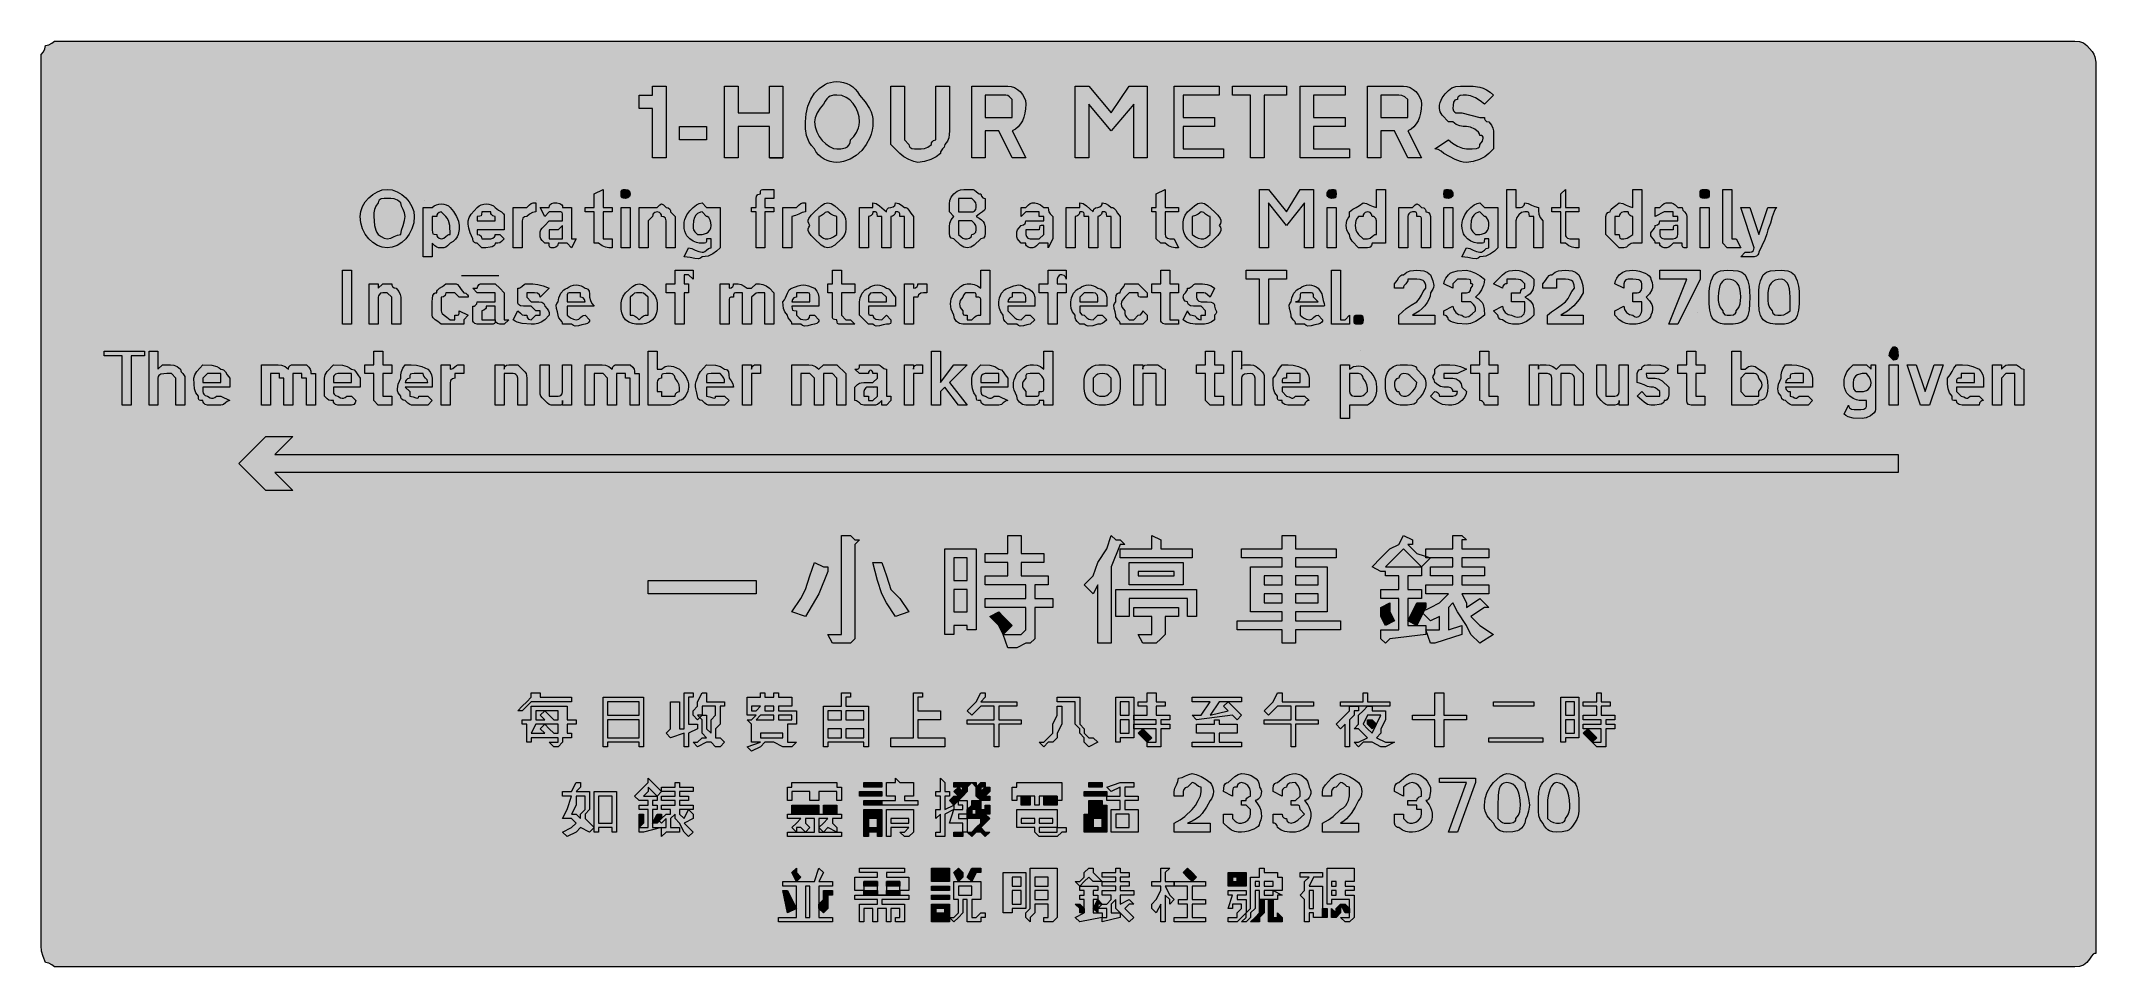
# Model space of a CAD drawing. Header units: metres. Extents: x 10 to 558, y 12 to 259.
import ezdxf

# ---------------------------------------------------------------- set-up
doc = ezdxf.new("R2010")
doc.units = ezdxf.units.M
for name, color, linetype, true_color in [('FILL_FIREBRICK_C36B00', 7, 'Continuous', 0xc36b00), ('FILL_WHITE_FFFFFF', 7, 'Continuous', 0xffffff), ('STROKE_WHITE_FFFFFF', 7, 'Continuous', 0xffffff)]:
    doc.layers.add(name, color=color, linetype=linetype, true_color=true_color)

msp = doc.modelspace()

# ---------------------------------------------------------------- hatches: boundary and pattern name
at = {"layer": 'FILL_FIREBRICK_C36B00', "true_color": 0xc36b00}
h = msp.add_hatch(color=7, dxfattribs=at)
h.dxf.hatch_style = 1
h.paths.add_polyline_path([(552.54, 258.7), (553.8, 258.57), (554.83, 258.21), (555.75, 257.52), (557.14, 255.91), (557.56, 255.2), (557.85, 254.52), (558.11, 253.13), (558.15, 251.52), (558.15, 18.72), (558.15, 15.12), (557.75, 15.07), (557.44, 14.91), (556.95, 14.37), (556.46, 13.6), (555.75, 12.72), (554.83, 12.03), (553.8, 11.67), (552.54, 11.54), (550.95, 11.52), (16.95, 11.52), (13.35, 11.52), (12.6, 12.12), (11.83, 12.53), (10.95, 12.72), (10.26, 14.33), (9.9, 15.72), (9.77, 17.11), (9.75, 18.72), (9.75, 251.52), (9.75, 255.12), (10.35, 255.87), (10.76, 256.64), (10.95, 257.52), (11.83, 257.71), (12.6, 258.12), (13.35, 258.72), (16.95, 258.72), (550.95, 258.72), (552.54, 258.7)])
at = {"layer": 'FILL_WHITE_FFFFFF', "true_color": 0xffffff}
h = msp.add_hatch(color=7, dxfattribs=at)
h.dxf.hatch_style = 1
h.paths.add_polyline_path([(223.93, 247.69), (224.79, 247.41), (225.6, 247.02), (226.36, 246.51), (227.04, 245.89), (227.65, 245.16), (228.15, 244.32), (229.72, 242.52), (230.85, 240.72), (231.24, 239.82), (231.52, 238.92), (231.69, 238.02), (231.75, 237.12), (231.69, 236.01), (231.53, 234.93), (231.28, 233.9), (230.92, 232.9), (229.98, 231.07), (228.75, 229.47), (227.3, 228.16), (225.67, 227.16), (223.94, 226.54), (223.05, 226.38), (222.15, 226.32), (221.25, 226.38), (220.37, 226.54), (219.51, 226.83), (218.7, 227.22), (217.94, 227.73), (217.26, 228.34), (216.65, 229.08), (216.15, 229.92), (215.36, 230.82), (214.76, 231.72), (214.34, 232.62), (214.05, 233.52), (213.79, 235.32), (213.75, 237.12), (213.91, 239.31), (214.39, 241.34), (215.14, 243.17), (216.15, 244.77), (217.38, 246.08), (218.81, 247.08), (219.59, 247.44), (220.41, 247.7), (221.26, 247.86), (222.15, 247.92), (223.05, 247.86), (223.93, 247.69)])
h.paths.add_polyline_path([(220.35, 244.02), (219.9, 243.73), (219.45, 243.31), (219, 242.71), (218.55, 241.92), (217.67, 240.83), (216.9, 239.52), (216.36, 238.21), (216.15, 237.12), (216.31, 235.78), (216.75, 234.48), (217.42, 233.26), (218.25, 232.17), (219.2, 231.25), (220.2, 230.54), (221.2, 230.08), (222.15, 229.92), (223.22, 229.96), (224.4, 230.22), (224.93, 230.51), (225.36, 230.93), (225.64, 231.53), (225.75, 232.32), (226.63, 233.24), (227.4, 234.27), (227.94, 235.53), (228.1, 236.27), (228.15, 237.12), (228.04, 238.46), (227.72, 239.76), (227.2, 240.98), (226.5, 242.07), (225.63, 242.99), (224.61, 243.7), (223.44, 244.16), (222.15, 244.32), (221.25, 244.28), (220.35, 244.02)], flags=16)
h = msp.add_hatch(color=7, dxfattribs=at)
h.dxf.hatch_style = 1
h.paths.add_polyline_path([(172.95, 227.52), (172.95, 240.72), (169.35, 240.72), (169.35, 244.32), (170.55, 244.32), (172.95, 244.32), (172.95, 245.52), (172.95, 246.72), (176.55, 246.72), (176.55, 227.52), (172.95, 227.52)])
h = msp.add_hatch(color=7, dxfattribs=at)
h.dxf.hatch_style = 1
h.paths.add_polyline_path([(204.15, 235.92), (195.75, 235.92), (195.75, 227.52), (192.15, 227.52), (192.15, 246.72), (195.75, 246.72), (195.75, 239.52), (204.15, 239.52), (204.15, 246.72), (207.75, 246.72), (207.75, 227.52), (204.15, 227.52), (204.15, 235.92)])
h = msp.add_hatch(color=7, dxfattribs=at)
h.dxf.hatch_style = 1
h.paths.add_polyline_path([(240.15, 234.72), (240.15, 233.52), (240.15, 232.32), (241.35, 231.12), (241.4, 230.72), (241.56, 230.43), (242.1, 230.07), (242.87, 229.94), (243.75, 229.92), (244.65, 229.94), (245.55, 230.07), (246.45, 230.43), (247.35, 231.12), (247.4, 231.52), (247.54, 231.81), (247.95, 232.17), (248.55, 232.32), (248.55, 233.52), (248.55, 234.72), (248.55, 246.72), (252.15, 246.72), (252.15, 234.72), (252.13, 233.82), (252, 232.92), (251.64, 232.02), (250.95, 231.12), (250.9, 230.72), (250.76, 230.41), (250.35, 229.92), (249.94, 229.43), (249.8, 229.12), (249.75, 228.72), (248.64, 227.84), (247.2, 227.07), (245.53, 226.53), (243.75, 226.32), (242.66, 226.53), (241.35, 227.07), (240.04, 227.84), (238.95, 228.72), (236.55, 231.12), (236.55, 234.72), (236.55, 246.72), (240.15, 246.72), (240.15, 234.72)])
h = msp.add_hatch(color=7, dxfattribs=at)
h.dxf.hatch_style = 1
h.paths.add_polyline_path([(267.75, 246.72), (268.65, 246.61), (269.51, 246.31), (270.32, 245.83), (271.05, 245.22), (271.66, 244.49), (272.14, 243.68), (272.44, 242.82), (272.55, 241.92), (272.49, 240.63), (272.32, 239.44), (272.04, 238.38), (271.65, 237.42), (271.14, 236.58), (270.52, 235.84), (269.79, 235.23), (268.95, 234.72), (272.55, 227.52), (268.95, 227.52), (265.35, 234.72), (261.75, 234.72), (261.75, 227.52), (258.15, 227.52), (258.15, 246.72), (267.75, 246.72)])
h.paths.add_polyline_path([(268.95, 238.32), (268.95, 240.72), (268.95, 243.12), (268.24, 243.81), (267.75, 244.17), (267.26, 244.3), (266.55, 244.32), (261.75, 244.32), (261.75, 238.32), (266.55, 238.32), (268.95, 238.32)], flags=16)
h = msp.add_hatch(color=7, dxfattribs=at)
h.dxf.hatch_style = 1
h.paths.add_polyline_path([(285.75, 246.72), (289.35, 246.72), (295.35, 239.52), (300.15, 246.72), (304.95, 246.72), (304.95, 227.52), (301.35, 227.52), (301.35, 241.92), (295.35, 234.72), (289.35, 241.92), (289.35, 227.52), (285.75, 227.52), (285.75, 246.72)])
h = msp.add_hatch(color=7, dxfattribs=at)
h.dxf.hatch_style = 1
h.paths.add_polyline_path([(312.15, 246.72), (324.15, 246.72), (324.15, 244.32), (314.55, 244.32), (314.55, 238.32), (322.95, 238.32), (322.95, 235.92), (314.55, 235.92), (314.55, 229.92), (325.35, 229.92), (325.35, 227.52), (312.15, 227.52), (312.15, 246.72)])
h = msp.add_hatch(color=7, dxfattribs=at)
h.dxf.hatch_style = 1
h.paths.add_polyline_path([(342.15, 244.32), (336.15, 244.32), (336.15, 227.52), (332.55, 227.52), (332.55, 244.32), (327.75, 244.32), (327.75, 246.72), (342.15, 246.72), (342.15, 244.32)])
h = msp.add_hatch(color=7, dxfattribs=at)
h.dxf.hatch_style = 1
h.paths.add_polyline_path([(345.75, 246.72), (357.75, 246.72), (357.75, 244.32), (349.35, 244.32), (349.35, 238.32), (357.75, 238.32), (357.75, 235.92), (349.35, 235.92), (349.35, 229.92), (358.95, 229.92), (358.95, 227.52), (345.75, 227.52), (345.75, 246.72)])
h = msp.add_hatch(color=7, dxfattribs=at)
h.dxf.hatch_style = 1
h.paths.add_polyline_path([(373.35, 246.72), (374.25, 246.61), (375.11, 246.31), (375.92, 245.83), (376.65, 245.22), (377.26, 244.49), (377.74, 243.68), (378.04, 242.82), (378.15, 241.92), (378.09, 240.63), (377.92, 239.44), (377.64, 238.38), (377.25, 237.42), (376.74, 236.58), (376.12, 235.84), (375.39, 235.23), (374.55, 234.72), (378.15, 227.52), (374.55, 227.52), (370.95, 234.72), (367.35, 234.72), (367.35, 227.52), (363.75, 227.52), (363.75, 246.72), (373.35, 246.72)])
h.paths.add_polyline_path([(374.55, 238.32), (374.55, 240.72), (374.55, 243.12), (373.67, 243.81), (372.9, 244.17), (372.15, 244.32), (367.35, 244.32), (367.35, 238.32), (372.15, 238.32), (374.55, 238.32)], flags=16)
h = msp.add_hatch(color=7, dxfattribs=at)
h.dxf.hatch_style = 1
h.paths.add_polyline_path([(393.75, 238.32), (394.95, 238.32), (395, 237.92), (395.14, 237.63), (395.55, 237.27), (396.15, 237.12), (396.84, 236.24), (397.2, 235.47), (397.35, 234.72), (397.35, 233.52), (397.35, 232.32), (397.35, 231.12), (397.35, 229.92), (396.15, 228.72), (395.04, 227.84), (393.6, 227.07), (391.93, 226.53), (390.15, 226.32), (389.3, 226.37), (388.54, 226.53), (387.15, 227.07), (384.15, 228.72), (383.4, 229.32), (382.63, 229.73), (381.75, 229.92), (385.35, 232.32), (386.44, 231.44), (387.75, 230.67), (389.06, 230.13), (390.15, 229.92), (391.72, 229.94), (392.85, 230.07), (393.24, 230.21), (393.53, 230.43), (393.69, 230.72), (393.75, 231.12), (394.42, 232), (394.65, 232.77), (394.59, 233.08), (394.42, 233.31), (394.14, 233.47), (393.75, 233.52), (393.64, 233.97), (393.36, 234.4), (392.4, 235.17), (391.22, 235.71), (390.15, 235.92), (389.25, 235.94), (388.35, 236.07), (387.45, 236.43), (386.55, 237.12), (385.35, 237.12), (383.7, 238.92), (383.16, 239.82), (382.95, 240.72), (383, 241.57), (383.16, 242.31), (383.7, 243.57), (384.47, 244.6), (385.35, 245.52), (386.27, 246.21), (387.3, 246.57), (388.56, 246.7), (390.15, 246.72), (391.95, 246.68), (393.75, 246.42), (394.65, 246.13), (395.55, 245.71), (396.45, 245.11), (397.35, 244.32), (394.95, 241.92), (393.86, 242.8), (392.55, 243.57), (391.24, 244.11), (390.15, 244.32), (389.27, 244.3), (388.5, 244.17), (387.96, 243.81), (387.8, 243.52), (387.75, 243.12), (387.35, 243.07), (387.06, 242.91), (386.7, 242.37), (386.57, 241.6), (386.55, 240.72), (386.7, 240.12), (387.06, 239.71), (387.35, 239.57), (387.75, 239.52), (388.95, 239.52), (393.75, 238.32)])
h = msp.add_hatch(color=7, dxfattribs=at)
h.dxf.hatch_style = 1
h.paths.add_polyline_path([(180.15, 235.92), (187.35, 235.92), (187.35, 232.32), (180.15, 232.32), (180.15, 235.92)])
h = msp.add_hatch(color=7, dxfattribs=at)
h.dxf.hatch_style = 1
h.paths.add_polyline_path([(104.79, 218.5), (106.01, 217.79), (107.1, 216.87), (108.02, 215.78), (108.73, 214.56), (109.19, 213.26), (109.35, 211.92), (109.19, 210.18), (108.73, 208.58), (108.02, 207.15), (107.1, 205.92), (106.01, 204.91), (104.79, 204.16), (103.49, 203.68), (102.15, 203.52), (100.81, 203.68), (99.51, 204.16), (98.29, 204.91), (97.2, 205.92), (96.28, 207.15), (95.57, 208.58), (95.11, 210.18), (94.95, 211.92), (95.11, 213.26), (95.57, 214.56), (96.28, 215.78), (97.2, 216.87), (98.29, 217.79), (99.51, 218.5), (100.81, 218.96), (102.15, 219.12), (103.49, 218.96), (104.79, 218.5)])
h.paths.add_polyline_path([(100.5, 216.57), (99.96, 216.21), (99.8, 215.92), (99.75, 215.52), (99.06, 214.62), (98.7, 213.72), (98.57, 212.82), (98.55, 211.92), (98.7, 209.52), (99.06, 208.21), (99.35, 207.62), (99.75, 207.12), (100.5, 206.52), (101.27, 206.11), (102.15, 205.92), (103.05, 206.11), (103.95, 206.52), (104.85, 206.93), (105.75, 207.12), (105.94, 208.21), (106.35, 209.52), (106.76, 210.83), (106.95, 211.92), (106.76, 212.82), (106.35, 213.72), (105.94, 214.62), (105.75, 215.52), (104.85, 216.21), (103.95, 216.57), (103.05, 216.7), (102.15, 216.72), (101.27, 216.7), (100.5, 216.57)], flags=16)
h = msp.add_hatch(color=7, dxfattribs=at)
h.dxf.hatch_style = 1
h.paths.add_polyline_path([(115.24, 214.99), (115.88, 215.16), (116.55, 215.22), (117.22, 215.16), (117.86, 214.99), (118.45, 214.71), (118.95, 214.32), (119.83, 213.23), (120.6, 211.92), (121.14, 210.61), (121.35, 209.52), (121.31, 208.43), (121.05, 207.12), (120.76, 206.45), (120.34, 205.81), (119.74, 205.22), (118.95, 204.72), (118.24, 204.03), (117.75, 203.67), (117.26, 203.54), (116.55, 203.52), (115.84, 203.54), (115.35, 203.67), (114.86, 204.03), (114.15, 204.72), (114.15, 201.12), (111.75, 201.12), (111.75, 214.32), (114.15, 214.32), (114.65, 214.71), (115.24, 214.99)])
h.paths.add_polyline_path([(114.15, 208.32), (114.17, 207.63), (114.3, 207.27), (114.66, 207.14), (115.35, 207.12), (115.4, 206.72), (115.54, 206.43), (115.95, 206.07), (116.55, 205.92), (116.95, 205.97), (117.26, 206.11), (117.75, 206.52), (118.24, 206.93), (118.55, 207.07), (118.95, 207.12), (118.8, 209.52), (118.44, 210.83), (118.15, 211.42), (117.75, 211.92), (116.55, 213.12), (115.95, 212.97), (115.54, 212.61), (115.4, 212.32), (115.35, 211.92), (114.15, 211.92), (114.15, 210.72), (114.15, 208.32)], flags=16)
h = msp.add_hatch(color=7, dxfattribs=at)
h.dxf.hatch_style = 1
h.paths.add_polyline_path([(125.75, 204.77), (125.46, 204.91), (125.1, 205.32), (124.95, 205.92), (124.26, 207.51), (123.9, 208.77), (123.77, 209.8), (123.75, 210.72), (123.96, 211.62), (124.5, 212.52), (126.15, 214.32), (126.65, 214.71), (127.24, 214.99), (127.88, 215.16), (128.55, 215.22), (129.22, 215.16), (129.86, 214.99), (130.45, 214.71), (130.95, 214.32), (131.83, 213.61), (132.6, 213.12), (133.14, 212.63), (133.3, 212.32), (133.35, 211.92), (133.35, 208.32), (126.15, 208.32), (126.15, 207.12), (126.75, 206.97), (127.16, 206.61), (127.3, 206.32), (127.35, 205.92), (129.75, 205.92), (130.35, 206.07), (130.76, 206.43), (130.9, 206.72), (130.95, 207.12), (132.15, 207.12), (133.35, 205.92), (132.64, 205.23), (132.15, 204.87), (131.66, 204.74), (130.95, 204.72), (130.84, 204.32), (130.56, 204.03), (130.13, 203.81), (129.6, 203.67), (128.42, 203.54), (127.35, 203.52), (126.15, 204.72), (125.75, 204.77)])
h.paths.add_polyline_path([(130.95, 211.92), (130.35, 212.07), (129.94, 212.43), (129.8, 212.72), (129.75, 213.12), (127.35, 213.12), (127.33, 212.43), (127.2, 212.07), (126.84, 211.94), (126.15, 211.92), (126.15, 210.72), (130.95, 210.72), (130.95, 211.92)], flags=16)
h = msp.add_hatch(color=7, dxfattribs=at)
h.dxf.hatch_style = 1
h.paths.add_polyline_path([(139.35, 214.32), (140.06, 215.01), (140.55, 215.37), (141.04, 215.5), (141.75, 215.52), (141.75, 213.12), (140.87, 212.93), (140.1, 212.52), (139.35, 211.92), (138.75, 211.77), (138.34, 211.41), (138.2, 211.12), (138.15, 210.72), (138.15, 203.52), (135.75, 203.52), (135.75, 214.32), (138.15, 214.32), (139.35, 214.32)])
h = msp.add_hatch(color=7, dxfattribs=at)
h.dxf.hatch_style = 1
h.paths.add_polyline_path([(145.35, 214.32), (145.4, 214.72), (145.54, 215.01), (145.95, 215.37), (146.55, 215.52), (147.43, 215.5), (148.2, 215.37), (148.74, 215.01), (148.9, 214.72), (148.95, 214.32), (151.35, 214.32), (151.35, 211.92), (151.35, 209.52), (151.35, 207.12), (151.35, 205.92), (152.55, 205.92), (151.35, 203.52), (150.15, 204.72), (147.75, 204.72), (147.7, 204.32), (147.56, 204.03), (147.15, 203.67), (146.55, 203.52), (145.86, 203.54), (145.5, 203.67), (145.37, 204.03), (145.35, 204.72), (144.15, 204.72), (143.46, 205.43), (143.1, 205.92), (142.97, 206.41), (142.95, 207.12), (142.97, 207.83), (143.1, 208.32), (143.46, 208.81), (144.15, 209.52), (145.35, 210.72), (146.55, 210.72), (147.75, 210.72), (148.95, 210.72), (148.95, 211.92), (148.93, 212.61), (148.8, 212.97), (148.44, 213.1), (147.75, 213.12), (146.55, 213.12), (145.35, 213.12), (144.15, 211.92), (142.95, 214.32), (144.15, 214.32), (145.35, 214.32)])
h.paths.add_polyline_path([(148.95, 205.92), (148.95, 207.12), (148.95, 209.52), (147.75, 208.32), (146.55, 208.32), (145.35, 208.32), (145.35, 207.12), (145.35, 205.92), (146.55, 205.92), (147.75, 205.92), (148.95, 205.92)], flags=16)
h = msp.add_hatch(color=7, dxfattribs=at)
h.dxf.hatch_style = 1
h.paths.add_polyline_path([(159.75, 205.92), (160.95, 205.92), (162.15, 205.92), (162.15, 203.52), (161.25, 203.54), (160.35, 203.67), (159.45, 204.03), (158.55, 204.72), (157.35, 204.72), (157.35, 205.92), (157.35, 213.12), (154.95, 213.12), (154.95, 214.32), (157.35, 214.32), (157.35, 217.92), (159.75, 219.12), (159.75, 214.32), (162.15, 214.32), (162.15, 213.12), (159.75, 213.12), (159.75, 207.12), (159.75, 205.92)])
h = msp.add_hatch(color=7, dxfattribs=at)
h.dxf.hatch_style = 1
h.paths.add_polyline_path([(166.9, 217.52), (166.76, 217.23), (166.35, 216.87), (165.75, 216.72), (165.06, 216.74), (164.7, 216.87), (164.57, 217.23), (164.55, 217.92), (164.57, 218.61), (164.7, 218.97), (165.06, 219.1), (165.75, 219.12), (166.35, 218.97), (166.76, 218.61), (166.9, 218.32), (166.95, 217.92), (166.9, 217.52)])
h = msp.add_hatch(color=7, dxfattribs=at)
h.dxf.hatch_style = 1
h.paths.add_polyline_path([(164.55, 203.52), (164.55, 214.32), (166.95, 214.32), (166.95, 203.52), (164.55, 203.52)])
h = msp.add_hatch(color=7, dxfattribs=at)
h.dxf.hatch_style = 1
h.paths.add_polyline_path([(173.55, 212.97), (173.14, 212.61), (173, 212.32), (172.95, 211.92), (171.75, 210.72), (171.75, 203.52), (169.35, 203.52), (169.35, 214.32), (171.75, 214.32), (174.15, 214.32), (174.86, 214.99), (175.35, 215.22), (175.84, 214.99), (176.55, 214.32), (177.15, 214.17), (177.56, 213.81), (177.7, 213.52), (177.75, 213.12), (178.95, 211.92), (178.95, 203.52), (176.55, 203.52), (176.55, 210.72), (176.5, 211.12), (176.36, 211.41), (175.95, 211.77), (175.35, 211.92), (175.3, 212.32), (175.16, 212.61), (174.75, 212.97), (174.15, 213.12), (173.55, 212.97)])
h = msp.add_hatch(color=7, dxfattribs=at)
h.dxf.hatch_style = 1
h.paths.add_polyline_path([(190.95, 203.52), (190.03, 202.64), (189, 201.87), (187.74, 201.33), (187, 201.17), (186.15, 201.12), (185.7, 200.78), (185.23, 200.61), (184.2, 200.67), (182.94, 200.95), (181.35, 201.12), (182.55, 203.52), (183.45, 203.33), (184.35, 202.92), (185.25, 202.51), (186.15, 202.32), (186.55, 202.37), (186.86, 202.51), (187.35, 202.92), (187.84, 203.33), (188.15, 203.47), (188.55, 203.52), (188.55, 204.72), (188.55, 205.92), (187.35, 205.92), (187.33, 205.23), (187.2, 204.87), (186.84, 204.74), (186.15, 204.72), (185.4, 204.79), (184.63, 204.97), (183.75, 205.32), (182.87, 205.89), (182.1, 206.74), (181.79, 207.29), (181.56, 207.94), (181.4, 208.68), (181.35, 209.52), (181.4, 210.37), (181.56, 211.11), (182.1, 212.37), (182.87, 213.4), (183.75, 214.32), (184.63, 215.01), (185.4, 215.37), (186.15, 215.52), (187.35, 214.32), (188.55, 214.32), (190.95, 214.32), (190.95, 203.52)])
h.paths.add_polyline_path([(184.95, 212.67), (184.51, 212.24), (184.12, 211.6), (183.85, 210.71), (183.75, 209.52), (183.77, 208.81), (183.9, 208.32), (184.26, 207.83), (184.95, 207.12), (186.15, 207.12), (186.52, 207.16), (187.35, 207.42), (187.79, 207.71), (188.17, 208.13), (188.45, 208.73), (188.55, 209.52), (188.5, 210.31), (188.36, 210.91), (187.95, 211.62), (187.54, 211.88), (187.35, 211.92), (186.15, 213.12), (185.77, 213.06), (184.95, 212.67)], flags=16)
h = msp.add_hatch(color=7, dxfattribs=at)
h.dxf.hatch_style = 1
h.paths.add_polyline_path([(202.95, 203.52), (200.55, 203.52), (200.55, 213.12), (199.35, 213.12), (199.35, 214.32), (200.55, 214.32), (200.55, 216.72), (200.7, 217.32), (201.06, 217.73), (201.35, 217.87), (201.75, 217.92), (201.77, 218.61), (201.9, 218.97), (202.26, 219.1), (202.95, 219.12), (204.15, 219.12), (205.35, 219.12), (205.35, 216.72), (204.15, 216.72), (202.95, 216.72), (202.95, 215.52), (202.95, 214.32), (205.35, 214.32), (205.35, 213.12), (202.95, 213.12), (202.95, 203.52)])
h = msp.add_hatch(color=7, dxfattribs=at)
h.dxf.hatch_style = 1
h.paths.add_polyline_path([(211.35, 214.32), (212.06, 215.01), (212.55, 215.37), (213.04, 215.5), (213.75, 215.52), (213.75, 213.12), (212.85, 212.93), (211.95, 212.52), (211.05, 212.11), (210.15, 211.92), (210.15, 210.72), (210.15, 203.52), (207.75, 203.52), (207.75, 214.32), (210.15, 214.32), (211.35, 214.32)])
h = msp.add_hatch(color=7, dxfattribs=at)
h.dxf.hatch_style = 1
h.paths.add_polyline_path([(214.46, 210.42), (214.49, 210.87), (214.65, 211.32), (215.29, 212.22), (216.15, 213.12), (217.95, 214.77), (218.85, 215.31), (219.75, 215.52), (220.65, 215.31), (221.55, 214.77), (223.35, 213.12), (224.04, 212.22), (224.4, 211.32), (224.53, 210.42), (224.55, 209.52), (224.53, 208.62), (224.4, 207.72), (224.04, 206.82), (223.35, 205.92), (221.55, 204.27), (220.65, 203.73), (219.75, 203.52), (218.85, 203.73), (217.95, 204.27), (216.15, 205.92), (215.29, 206.82), (214.65, 207.72), (214.49, 208.17), (214.46, 208.62), (214.61, 209.07), (214.95, 209.52), (214.61, 209.97), (214.46, 210.42)])
h.paths.add_polyline_path([(219.04, 212.93), (218.55, 212.52), (218.06, 212.11), (217.75, 211.97), (217.35, 211.92), (217.35, 209.52), (217.35, 207.12), (218.06, 206.43), (218.55, 206.07), (219.04, 205.94), (219.75, 205.92), (220.5, 206.07), (221.27, 206.43), (222.15, 207.12), (222.15, 209.52), (222.15, 211.92), (221.27, 212.11), (220.5, 212.52), (219.75, 213.12), (219.35, 213.07), (219.04, 212.93)], flags=16)
h = msp.add_hatch(color=7, dxfattribs=at)
h.dxf.hatch_style = 1
h.paths.add_polyline_path([(231.75, 214.32), (231.75, 215.52), (232.65, 215.31), (233.55, 214.77), (235.35, 213.12), (235.4, 213.52), (235.54, 213.81), (235.95, 214.17), (236.55, 214.32), (237.15, 214.47), (237.56, 214.83), (237.7, 215.12), (237.75, 215.52), (238.63, 215.33), (239.4, 214.92), (240.15, 214.32), (240.55, 214.27), (240.86, 214.11), (241.35, 213.57), (241.84, 212.8), (242.55, 211.92), (242.55, 203.52), (240.15, 203.52), (240.15, 210.72), (240.15, 211.92), (238.95, 211.92), (238.93, 212.61), (238.8, 212.97), (238.44, 213.1), (237.75, 213.12), (237.6, 212.52), (237.24, 212.11), (236.95, 211.97), (236.55, 211.92), (236.55, 210.72), (236.55, 203.52), (234.15, 203.52), (234.15, 210.72), (234.15, 211.92), (232.95, 211.92), (232.93, 212.61), (232.8, 212.97), (232.44, 213.1), (231.75, 213.12), (231.6, 212.52), (231.24, 212.11), (230.95, 211.97), (230.55, 211.92), (230.55, 210.72), (230.55, 203.52), (228.15, 203.52), (228.15, 214.32), (230.55, 214.32), (231.75, 214.32)])
h = msp.add_hatch(color=7, dxfattribs=at)
h.dxf.hatch_style = 1
h.paths.add_polyline_path([(261.16, 210.57), (261.45, 210.12), (261.71, 209.22), (261.75, 208.32), (261.73, 207.44), (261.6, 206.67), (261.24, 206.13), (260.95, 205.97), (260.55, 205.92), (258.75, 204.27), (257.85, 203.73), (256.95, 203.52), (256.05, 203.73), (255.15, 204.27), (253.35, 205.92), (252.95, 205.97), (252.66, 206.13), (252.3, 206.67), (252.17, 207.44), (252.15, 208.32), (252.17, 209.22), (252.3, 210.12), (252.66, 211.02), (253.35, 211.92), (252.15, 213.12), (252.15, 214.32), (252.17, 215.22), (252.3, 216.12), (252.66, 217.02), (253.35, 217.92), (254.25, 218.61), (255.15, 218.97), (256.05, 219.1), (256.95, 219.12), (258.15, 219.12), (258.55, 219.07), (258.86, 218.93), (259.35, 218.52), (259.84, 218.11), (260.15, 217.97), (260.55, 217.92), (260.7, 217.32), (261.06, 216.91), (261.35, 216.77), (261.75, 216.72), (261.75, 214.32), (261.7, 213.92), (261.54, 213.61), (261, 213.12), (260.23, 212.63), (259.35, 211.92), (260.14, 211.47), (260.74, 211.02), (261.16, 210.57)])
h.paths.add_polyline_path([(254.55, 207.12), (255.26, 206.43), (255.75, 206.07), (256.24, 205.94), (256.95, 205.92), (257.55, 206.07), (257.96, 206.43), (258.1, 206.72), (258.15, 207.12), (258.55, 207.17), (258.84, 207.31), (259.2, 207.72), (259.35, 208.32), (259.33, 209.03), (259.2, 209.52), (258.84, 210.01), (258.15, 210.72), (256.95, 210.72), (254.55, 210.72), (254.55, 208.32), (254.55, 207.12)], flags=16)
h.paths.add_polyline_path([(258.55, 213.17), (258.84, 213.31), (259.2, 213.72), (259.35, 214.32), (259.33, 215.03), (259.2, 215.52), (258.84, 216.01), (258.15, 216.72), (256.95, 216.72), (254.55, 216.72), (254.55, 214.32), (254.55, 213.12), (255.75, 213.12), (256.95, 213.12), (258.15, 213.12), (258.55, 213.17)], flags=16)
h = msp.add_hatch(color=7, dxfattribs=at)
h.dxf.hatch_style = 1
h.paths.add_polyline_path([(273.26, 215.01), (273.75, 215.37), (274.24, 215.5), (274.95, 215.52), (275.7, 215.37), (276.47, 215.01), (277.35, 214.32), (278.55, 214.32), (278.57, 213.61), (278.7, 213.12), (279.06, 212.63), (279.75, 211.92), (279.75, 209.52), (279.75, 207.12), (279.75, 205.92), (278.55, 203.52), (278.55, 204.72), (277.35, 204.72), (276.15, 204.72), (275.44, 204.03), (274.95, 203.67), (274.46, 203.54), (273.75, 203.52), (273.15, 203.67), (272.74, 204.03), (272.6, 204.32), (272.55, 204.72), (271.35, 204.72), (270.66, 205.43), (270.3, 205.92), (270.17, 206.41), (270.15, 207.12), (270.17, 207.83), (270.3, 208.32), (270.66, 208.81), (271.35, 209.52), (271.95, 209.67), (272.36, 210.03), (272.5, 210.32), (272.55, 210.72), (273.75, 210.72), (274.95, 210.72), (277.35, 210.72), (277.35, 211.92), (276.15, 211.92), (276.15, 213.12), (273.75, 213.12), (272.55, 213.12), (271.35, 211.92), (271.35, 214.32), (272.55, 214.32), (273.26, 215.01)])
h.paths.add_polyline_path([(277.35, 207.12), (277.35, 209.52), (276.66, 209.5), (276.3, 209.37), (276.17, 209.01), (276.15, 208.32), (274.95, 208.32), (273.75, 208.32), (272.55, 208.32), (272.55, 207.12), (272.7, 206.52), (273.06, 206.11), (273.35, 205.97), (273.75, 205.92), (276.15, 205.92), (277.35, 207.12)], flags=16)
h = msp.add_hatch(color=7, dxfattribs=at)
h.dxf.hatch_style = 1
h.paths.add_polyline_path([(286.95, 214.32), (286.95, 215.52), (287.85, 215.31), (288.75, 214.77), (290.55, 213.12), (290.6, 213.52), (290.74, 213.81), (291.15, 214.17), (291.75, 214.32), (292.35, 214.47), (292.76, 214.83), (292.9, 215.12), (292.95, 215.52), (293.83, 215.33), (294.6, 214.92), (295.35, 214.32), (295.75, 214.27), (296.06, 214.11), (296.55, 213.57), (297.04, 212.8), (297.75, 211.92), (297.75, 203.52), (295.35, 203.52), (295.35, 210.72), (295.35, 211.92), (294.15, 211.92), (294.13, 212.61), (294, 212.97), (293.64, 213.1), (292.95, 213.12), (292.8, 212.52), (292.44, 212.11), (292.15, 211.97), (291.75, 211.92), (291.75, 210.72), (291.75, 203.52), (289.35, 203.52), (289.35, 210.72), (289.35, 211.92), (288.15, 211.92), (288.13, 212.61), (288, 212.97), (287.64, 213.1), (286.95, 213.12), (286.8, 212.52), (286.44, 212.11), (286.15, 211.97), (285.75, 211.92), (285.75, 210.72), (285.75, 203.52), (283.35, 203.52), (283.35, 214.32), (285.75, 214.32), (286.95, 214.32)])
h = msp.add_hatch(color=7, dxfattribs=at)
h.dxf.hatch_style = 1
h.paths.add_polyline_path([(309.8, 206.72), (309.94, 206.43), (310.35, 206.07), (310.95, 205.92), (312.15, 205.92), (313.35, 203.52), (312.45, 203.54), (311.55, 203.67), (310.65, 204.03), (309.75, 204.72), (308.55, 204.72), (307.35, 205.92), (307.35, 213.12), (306.15, 213.12), (306.15, 214.32), (307.35, 214.32), (307.35, 217.92), (309.75, 219.12), (309.75, 214.32), (313.35, 214.32), (313.35, 213.12), (309.75, 213.12), (309.75, 207.12), (309.8, 206.72)])
h = msp.add_hatch(color=7, dxfattribs=at)
h.dxf.hatch_style = 1
h.paths.add_polyline_path([(314.7, 211.32), (315.06, 212.22), (315.75, 213.12), (317.55, 214.77), (318.45, 215.31), (319.35, 215.52), (320.25, 215.31), (321.15, 214.77), (322.95, 213.12), (323.81, 212.22), (324.45, 211.32), (324.61, 210.87), (324.64, 210.42), (324.49, 209.97), (324.15, 209.52), (324.49, 209.07), (324.64, 208.62), (324.61, 208.17), (324.45, 207.72), (323.81, 206.82), (322.95, 205.92), (321.15, 204.27), (320.25, 203.73), (319.35, 203.52), (318.45, 203.73), (317.55, 204.27), (315.75, 205.92), (315.06, 206.82), (314.7, 207.72), (314.57, 208.62), (314.55, 209.52), (314.57, 210.42), (314.7, 211.32)])
h.paths.add_polyline_path([(317.83, 212.11), (316.95, 211.92), (316.95, 209.52), (316.95, 207.12), (317.83, 206.43), (318.6, 206.07), (319.35, 205.92), (320.06, 205.94), (320.55, 206.07), (321.04, 206.43), (321.75, 207.12), (321.75, 209.52), (321.75, 211.92), (321.35, 211.97), (321.04, 212.11), (320.55, 212.52), (320.06, 212.93), (319.75, 213.07), (319.35, 213.12), (318.6, 212.52), (317.83, 212.11)], flags=16)
h = msp.add_hatch(color=7, dxfattribs=at)
h.dxf.hatch_style = 1
h.paths.add_polyline_path([(334.95, 219.12), (337.35, 219.12), (342.15, 213.12), (345.75, 219.12), (349.35, 219.12), (349.35, 203.52), (346.95, 203.52), (346.95, 215.52), (342.15, 209.52), (337.35, 215.52), (337.35, 203.52), (334.95, 203.52), (334.95, 219.12)])
h = msp.add_hatch(color=7, dxfattribs=at)
h.dxf.hatch_style = 1
h.paths.add_polyline_path([(355.33, 217.23), (355.2, 216.87), (354.84, 216.74), (354.15, 216.72), (353.55, 216.87), (353.14, 217.23), (353, 217.52), (352.95, 217.92), (353, 218.32), (353.14, 218.61), (353.55, 218.97), (354.15, 219.12), (354.84, 219.1), (355.2, 218.97), (355.33, 218.61), (355.35, 217.92), (355.33, 217.23)])
h = msp.add_hatch(color=7, dxfattribs=at)
h.dxf.hatch_style = 1
h.paths.add_polyline_path([(352.95, 203.52), (352.95, 214.32), (355.35, 214.32), (355.35, 203.52), (352.95, 203.52)])
h = msp.add_hatch(color=7, dxfattribs=at)
h.dxf.hatch_style = 1
h.paths.add_polyline_path([(364.44, 203.71), (364.15, 203.57), (363.75, 203.52), (362.55, 203.52), (361.35, 203.52), (359.7, 205.32), (359.16, 206.22), (358.95, 207.12), (358.56, 207.62), (358.27, 208.21), (358.11, 208.85), (358.05, 209.52), (358.11, 210.19), (358.27, 210.83), (358.56, 211.42), (358.95, 211.92), (358.95, 213.12), (359.85, 213.83), (360.75, 214.32), (361.65, 214.81), (362.55, 215.52), (363.45, 215.33), (364.35, 214.92), (365.25, 214.51), (366.15, 214.32), (366.15, 219.12), (368.55, 219.12), (368.55, 204.72), (366.15, 204.72), (364.95, 204.72), (364.8, 204.12), (364.44, 203.71)])
h.paths.add_polyline_path([(364.46, 206.11), (364.95, 206.52), (365.44, 206.93), (365.75, 207.07), (366.15, 207.12), (366.15, 208.32), (366.15, 210.72), (366, 211.32), (365.64, 211.73), (365.35, 211.87), (364.95, 211.92), (364.8, 212.52), (364.44, 212.93), (364.15, 213.07), (363.75, 213.12), (363.15, 212.97), (362.74, 212.61), (362.6, 212.32), (362.55, 211.92), (361.35, 211.92), (360.96, 211.42), (360.67, 210.83), (360.51, 210.19), (360.45, 209.52), (360.51, 208.85), (360.67, 208.21), (360.96, 207.62), (361.35, 207.12), (362.55, 205.92), (363.75, 205.92), (364.15, 205.97), (364.46, 206.11)], flags=16)
h = msp.add_hatch(color=7, dxfattribs=at)
h.dxf.hatch_style = 1
h.paths.add_polyline_path([(375.15, 212.97), (374.74, 212.61), (374.6, 212.32), (374.55, 211.92), (374.55, 210.72), (374.55, 203.52), (372.15, 203.52), (372.15, 214.32), (374.55, 214.32), (375.75, 214.32), (376.46, 214.99), (376.95, 215.22), (377.44, 214.99), (378.15, 214.32), (378.75, 214.17), (379.16, 213.81), (379.3, 213.52), (379.35, 213.12), (379.75, 213.07), (380.04, 212.93), (380.4, 212.52), (380.55, 211.92), (380.55, 203.52), (378.15, 203.52), (378.15, 210.72), (378.13, 211.41), (378, 211.77), (377.64, 211.9), (376.95, 211.92), (376.93, 212.61), (376.8, 212.97), (376.44, 213.1), (375.75, 213.12), (375.15, 212.97)])
h = msp.add_hatch(color=7, dxfattribs=at)
h.dxf.hatch_style = 1
h.paths.add_polyline_path([(386.5, 217.52), (386.36, 217.23), (385.95, 216.87), (385.35, 216.72), (384.66, 216.74), (384.3, 216.87), (384.17, 217.23), (384.15, 217.92), (384.17, 218.61), (384.3, 218.97), (384.66, 219.1), (385.35, 219.12), (385.95, 218.97), (386.36, 218.61), (386.5, 218.32), (386.55, 217.92), (386.5, 217.52)])
h = msp.add_hatch(color=7, dxfattribs=at)
h.dxf.hatch_style = 1
h.paths.add_polyline_path([(384.15, 203.52), (384.15, 214.32), (386.55, 214.32), (386.55, 203.52), (384.15, 203.52)])
h = msp.add_hatch(color=7, dxfattribs=at)
h.dxf.hatch_style = 1
h.paths.add_polyline_path([(398.55, 203.52), (397.63, 202.64), (396.6, 201.87), (395.34, 201.33), (394.6, 201.17), (393.75, 201.12), (393.3, 200.78), (392.83, 200.61), (391.8, 200.67), (390.54, 200.95), (388.95, 201.12), (390.15, 203.52), (391.05, 203.33), (391.95, 202.92), (392.85, 202.51), (393.75, 202.32), (394.15, 202.37), (394.46, 202.51), (394.95, 202.92), (395.44, 203.33), (395.75, 203.47), (396.15, 203.52), (396.15, 204.72), (396.15, 205.92), (394.95, 205.92), (394.93, 205.23), (394.8, 204.87), (394.44, 204.74), (393.75, 204.72), (393, 204.79), (392.23, 204.97), (391.35, 205.32), (390.47, 205.89), (389.7, 206.74), (389.39, 207.29), (389.16, 207.94), (389, 208.68), (388.95, 209.52), (389, 210.37), (389.16, 211.11), (389.7, 212.37), (390.47, 213.4), (391.35, 214.32), (392.23, 215.01), (393, 215.37), (393.75, 215.52), (394.95, 214.32), (396.15, 214.32), (398.55, 214.32), (398.55, 203.52)])
h.paths.add_polyline_path([(392.55, 212.67), (392.11, 212.24), (391.72, 211.6), (391.45, 210.71), (391.35, 209.52), (391.37, 208.81), (391.5, 208.32), (391.86, 207.83), (392.55, 207.12), (393.75, 207.12), (394.13, 207.16), (394.95, 207.42), (395.39, 207.71), (395.78, 208.13), (396.05, 208.73), (396.15, 209.52), (396.1, 210.31), (395.96, 210.91), (395.55, 211.62), (395.14, 211.88), (394.95, 211.92), (393.75, 213.12), (393.37, 213.06), (392.55, 212.67)], flags=16)
h = msp.add_hatch(color=7, dxfattribs=at)
h.dxf.hatch_style = 1
h.paths.add_polyline_path([(403.35, 219.12), (403.35, 214.32), (404.55, 214.32), (404.95, 214.37), (405.24, 214.51), (405.6, 214.92), (405.75, 215.52), (406.65, 215.33), (407.55, 214.92), (408.45, 214.51), (409.35, 214.32), (409.37, 213.42), (409.5, 212.52), (409.86, 211.62), (410.55, 210.72), (410.55, 203.52), (408.15, 203.52), (408.15, 210.72), (408.15, 211.92), (406.95, 211.92), (406.93, 212.61), (406.8, 212.97), (406.44, 213.1), (405.75, 213.12), (404.87, 212.91), (404.1, 212.37), (403.56, 211.6), (403.35, 210.72), (403.35, 203.52), (400.95, 203.52), (400.95, 219.12), (403.35, 219.12)])
h = msp.add_hatch(color=7, dxfattribs=at)
h.dxf.hatch_style = 1
h.paths.add_polyline_path([(416.6, 206.72), (416.74, 206.43), (417.15, 206.07), (417.75, 205.92), (418.95, 205.92), (420.15, 205.92), (420.15, 203.52), (419.25, 203.54), (418.35, 203.67), (417.45, 204.03), (416.55, 204.72), (415.35, 204.72), (415.35, 205.92), (415.35, 213.12), (412.95, 213.12), (412.95, 214.32), (415.35, 214.32), (415.35, 217.92), (416.55, 219.12), (416.55, 214.32), (420.15, 214.32), (420.15, 213.12), (416.55, 213.12), (416.55, 207.12), (416.6, 206.72)])
h = msp.add_hatch(color=7, dxfattribs=at)
h.dxf.hatch_style = 1
h.paths.add_polyline_path([(433.84, 204.53), (433.35, 204.12), (432.86, 203.71), (432.55, 203.57), (432.15, 203.52), (430.95, 203.52), (427.35, 207.12), (427.35, 211.92), (427.5, 212.52), (427.86, 212.93), (428.15, 213.07), (428.55, 213.12), (428.6, 213.52), (428.76, 213.83), (429.3, 214.32), (430.07, 214.81), (430.95, 215.52), (431.85, 215.33), (432.75, 214.92), (433.65, 214.51), (434.55, 214.32), (434.55, 219.12), (436.95, 219.12), (436.95, 204.72), (434.55, 204.72), (434.15, 204.67), (433.84, 204.53)])
h.paths.add_polyline_path([(433.8, 206.52), (434.55, 207.12), (434.55, 208.32), (434.55, 210.72), (434.55, 211.92), (434.15, 211.97), (433.86, 212.11), (433.5, 212.52), (433.35, 213.12), (432.15, 213.12), (431.55, 212.97), (431.14, 212.61), (431, 212.32), (430.95, 211.92), (429.75, 211.92), (429.75, 207.12), (430.95, 207.12), (430.97, 206.43), (431.1, 206.07), (431.46, 205.94), (432.15, 205.92), (433.03, 206.11), (433.8, 206.52)], flags=16)
h = msp.add_hatch(color=7, dxfattribs=at)
h.dxf.hatch_style = 1
h.paths.add_polyline_path([(442.46, 215.01), (442.95, 215.37), (443.44, 215.5), (444.15, 215.52), (444.86, 215.5), (445.35, 215.37), (445.84, 215.01), (446.55, 214.32), (447.75, 214.32), (447.8, 213.92), (447.94, 213.61), (448.35, 213.12), (448.76, 212.63), (448.9, 212.32), (448.95, 211.92), (448.95, 209.52), (448.95, 207.12), (448.95, 205.92), (448.95, 203.52), (448.26, 203.54), (447.9, 203.67), (447.77, 204.03), (447.75, 204.72), (446.55, 204.72), (445.35, 204.72), (444.64, 204.03), (444.15, 203.67), (443.66, 203.54), (442.95, 203.52), (442.35, 203.67), (441.94, 204.03), (441.8, 204.32), (441.75, 204.72), (440.55, 204.72), (440.5, 205.12), (440.36, 205.43), (439.95, 205.92), (439.54, 206.41), (439.4, 206.72), (439.35, 207.12), (439.4, 207.52), (439.54, 207.83), (439.95, 208.32), (440.36, 208.81), (440.5, 209.12), (440.55, 209.52), (441.15, 209.67), (441.56, 210.03), (441.7, 210.32), (441.75, 210.72), (442.95, 210.72), (444.15, 210.72), (446.55, 210.72), (446.55, 211.92), (445.35, 211.92), (445.35, 213.12), (442.95, 213.12), (440.55, 211.92), (440.55, 214.32), (441.75, 214.32), (442.46, 215.01)])
h.paths.add_polyline_path([(445.95, 206.07), (446.36, 206.43), (446.5, 206.72), (446.55, 207.12), (446.55, 209.52), (445.86, 209.5), (445.5, 209.37), (445.37, 209.01), (445.35, 208.32), (444.15, 208.32), (442.95, 208.32), (441.75, 208.32), (441.75, 207.12), (441.9, 206.52), (442.26, 206.11), (442.55, 205.97), (442.95, 205.92), (445.35, 205.92), (445.95, 206.07)], flags=16)
h = msp.add_hatch(color=7, dxfattribs=at)
h.dxf.hatch_style = 1
h.paths.add_polyline_path([(454.93, 217.23), (454.8, 216.87), (454.44, 216.74), (453.75, 216.72), (453.06, 216.74), (452.7, 216.87), (452.57, 217.23), (452.55, 217.92), (452.57, 218.61), (452.7, 218.97), (453.06, 219.1), (453.75, 219.12), (454.44, 219.1), (454.8, 218.97), (454.93, 218.61), (454.95, 217.92), (454.93, 217.23)])
h = msp.add_hatch(color=7, dxfattribs=at)
h.dxf.hatch_style = 1
h.paths.add_polyline_path([(452.55, 203.52), (452.55, 214.32), (454.95, 214.32), (454.95, 203.52), (452.55, 203.52)])
h = msp.add_hatch(color=7, dxfattribs=at)
h.dxf.hatch_style = 1
h.paths.add_polyline_path([(458.55, 219.12), (460.95, 219.12), (460.95, 207.12), (460.95, 205.92), (462.15, 205.92), (463.35, 203.52), (460.95, 203.52), (459.75, 203.52), (458.55, 204.72), (458.55, 205.92), (458.55, 219.12)])
h = msp.add_hatch(color=7, dxfattribs=at)
h.dxf.hatch_style = 1
h.paths.add_polyline_path([(463.35, 214.32), (465.75, 214.32), (468.15, 207.12), (470.55, 214.32), (472.95, 214.32), (472.55, 213.82), (472.24, 213.21), (471.75, 211.77), (471.26, 210.1), (470.55, 208.32), (470.34, 207.21), (469.8, 205.77), (468.15, 202.32), (468.1, 201.92), (467.96, 201.63), (467.55, 201.27), (466.95, 201.12), (465.75, 201.12), (463.35, 201.12), (464.55, 202.32), (465.75, 202.32), (466.35, 202.47), (466.76, 202.83), (466.9, 203.12), (466.95, 203.52), (463.35, 214.32)])
h = msp.add_hatch(color=7, dxfattribs=at)
h.dxf.hatch_style = 1
h.paths.add_polyline_path([(92.55, 197.52), (92.55, 183.12), (90.15, 183.12), (90.15, 197.52), (92.55, 197.52)])
h = msp.add_hatch(color=7, dxfattribs=at)
h.dxf.hatch_style = 1
h.paths.add_polyline_path([(181.35, 183.12), (178.95, 183.12), (178.95, 191.52), (176.55, 191.52), (176.55, 193.92), (178.95, 193.92), (178.95, 195.12), (178.95, 197.52), (181.35, 197.52), (182.55, 197.52), (183.75, 197.52), (183.75, 195.12), (182.55, 196.32), (181.35, 196.32), (181.35, 195.12), (181.35, 193.92), (182.55, 193.92), (182.55, 191.52), (181.35, 191.52), (181.35, 183.12)])
h = msp.add_hatch(color=7, dxfattribs=at)
h.dxf.hatch_style = 1
h.paths.add_polyline_path([(224.55, 184.32), (225.75, 184.32), (226.95, 183.12), (223.35, 183.12), (222.66, 183.14), (222.3, 183.27), (222.17, 183.63), (222.15, 184.32), (221.46, 184.34), (221.1, 184.47), (220.97, 184.83), (220.95, 185.52), (220.95, 191.52), (219.75, 191.52), (219.75, 193.92), (220.95, 193.92), (220.95, 197.52), (223.35, 197.52), (223.35, 193.92), (226.95, 193.92), (226.95, 191.52), (223.35, 191.52), (223.35, 185.52), (224.55, 184.32)])
h = msp.add_hatch(color=7, dxfattribs=at)
h.dxf.hatch_style = 1
h.paths.add_polyline_path([(255.75, 183.12), (254.87, 183.33), (254.1, 183.87), (253.56, 184.64), (253.35, 185.52), (252.67, 187.13), (252.51, 187.84), (252.45, 188.52), (252.51, 189.2), (252.67, 189.91), (253.35, 191.52), (255.15, 193.17), (256.05, 193.71), (256.95, 193.92), (257.85, 193.9), (258.75, 193.77), (259.65, 193.41), (260.55, 192.72), (260.55, 197.52), (262.95, 197.52), (262.95, 183.12), (260.55, 183.12), (259.35, 183.12), (258.15, 183.12), (255.75, 183.12)])
h.paths.add_polyline_path([(259.35, 185.37), (259.84, 185.5), (260.55, 185.52), (260.55, 186.72), (260.55, 189.12), (260.53, 189.81), (260.4, 190.17), (260.04, 190.3), (259.35, 190.32), (259.33, 191.01), (259.2, 191.37), (258.84, 191.5), (258.15, 191.52), (256.95, 191.52), (256.55, 191.47), (256.26, 191.33), (255.9, 190.92), (255.75, 190.32), (255.07, 189.42), (254.91, 188.97), (254.85, 188.52), (254.91, 188.07), (255.07, 187.62), (255.75, 186.72), (255.77, 186.03), (255.9, 185.67), (256.26, 185.54), (256.95, 185.52), (256.95, 184.32), (258.15, 184.32), (258.86, 185.01), (259.35, 185.37)], flags=16)
h = msp.add_hatch(color=7, dxfattribs=at)
h.dxf.hatch_style = 1
h.paths.add_polyline_path([(280.95, 183.12), (278.55, 183.12), (278.55, 191.52), (276.15, 191.52), (276.15, 193.92), (278.55, 193.92), (278.55, 195.12), (278.55, 197.52), (280.95, 197.52), (282.15, 197.52), (283.35, 197.52), (283.35, 195.12), (283.3, 195.52), (283.16, 195.81), (282.75, 196.17), (282.15, 196.32), (281.75, 196.27), (281.46, 196.13), (281.1, 195.72), (280.95, 195.12), (280.95, 193.92), (283.35, 193.92), (283.35, 191.52), (280.95, 191.52), (280.95, 183.12)])
h = msp.add_hatch(color=7, dxfattribs=at)
h.dxf.hatch_style = 1
h.paths.add_polyline_path([(310.95, 184.32), (312.15, 184.32), (313.35, 184.32), (313.35, 183.12), (309.75, 183.12), (309.15, 183.27), (308.74, 183.63), (308.6, 183.92), (308.55, 184.32), (308.55, 185.52), (308.55, 191.52), (306.15, 191.52), (306.15, 193.92), (308.55, 193.92), (308.55, 197.52), (310.95, 197.52), (310.95, 193.92), (313.35, 193.92), (313.35, 191.52), (310.95, 191.52), (310.95, 185.52), (310.95, 184.32)])
h = msp.add_hatch(color=7, dxfattribs=at)
h.dxf.hatch_style = 1
h.paths.add_polyline_path([(342.15, 195.12), (337.35, 195.12), (337.35, 183.12), (334.95, 183.12), (334.95, 195.12), (331.35, 195.12), (331.35, 197.52), (342.15, 197.52), (342.15, 195.12)])
h = msp.add_hatch(color=7, dxfattribs=at)
h.dxf.hatch_style = 1
h.paths.add_polyline_path([(354.15, 197.52), (356.55, 197.52), (356.55, 185.52), (356.55, 184.32), (357.75, 184.32), (358.95, 185.52), (358.95, 183.12), (357.75, 183.12), (355.35, 183.12), (354.15, 183.12), (354.15, 184.32), (354.15, 197.52)])
h = msp.add_hatch(color=7, dxfattribs=at)
h.dxf.hatch_style = 1
h.paths.add_polyline_path([(370.95, 192.72), (370.95, 193.92), (371.66, 194.8), (372.15, 195.57), (372.64, 196.11), (372.95, 196.27), (373.35, 196.32), (374.25, 197.01), (375.15, 197.37), (376.05, 197.5), (376.95, 197.52), (377.85, 197.5), (378.75, 197.37), (379.65, 197.01), (380.55, 196.32), (381.23, 194.73), (381.45, 193.47), (381.39, 192.93), (381.23, 192.44), (380.55, 191.52), (380.44, 190.62), (380.14, 189.74), (379.66, 188.88), (379.05, 188.07), (378.32, 187.31), (377.51, 186.63), (375.75, 185.52), (381.75, 185.52), (381.75, 183.12), (372.15, 183.12), (372.15, 185.52), (374.1, 187.32), (375.36, 188.22), (376.95, 189.12), (377.66, 190.02), (378.15, 190.92), (378.64, 191.82), (379.35, 192.72), (379.3, 193.51), (379.14, 194.11), (378.91, 194.53), (378.6, 194.82), (377.83, 195.08), (376.95, 195.12), (374.55, 195.12), (374.5, 194.72), (374.36, 194.41), (373.95, 193.92), (373.54, 193.43), (373.4, 193.12), (373.35, 192.72), (370.95, 192.72)])
h = msp.add_hatch(color=7, dxfattribs=at)
h.dxf.hatch_style = 1
h.paths.add_polyline_path([(392.53, 187.43), (392.4, 187.92), (392.04, 188.41), (391.35, 189.12), (390.15, 189.12), (388.95, 189.12), (388.95, 191.52), (390.15, 191.52), (390.55, 191.57), (390.84, 191.71), (391.2, 192.12), (391.35, 192.72), (391.8, 193.32), (391.86, 193.73), (391.69, 193.87), (391.35, 193.92), (391.33, 194.61), (391.2, 194.97), (390.84, 195.1), (390.15, 195.12), (387.75, 195.12), (386.55, 193.92), (386.55, 192.72), (384.15, 193.92), (384.3, 194.67), (384.66, 195.44), (385.35, 196.32), (385.85, 196.72), (386.44, 197.01), (387.75, 197.37), (390.15, 197.52), (391.24, 197.31), (392.55, 196.77), (393.86, 196), (394.95, 195.12), (394.9, 194.27), (394.74, 193.53), (394.2, 192.27), (393.43, 191.24), (392.55, 190.32), (393.34, 189.87), (393.94, 189.4), (394.36, 188.91), (394.65, 188.37), (394.91, 187.11), (394.95, 185.52), (393.86, 184.64), (392.55, 183.87), (391.24, 183.33), (390.15, 183.12), (387.75, 183.27), (386.44, 183.63), (385.85, 183.92), (385.35, 184.32), (385.2, 184.92), (384.84, 185.33), (384.55, 185.47), (384.15, 185.52), (384.15, 186.72), (386.55, 187.92), (386.76, 187.04), (387.3, 186.27), (388.07, 185.73), (388.95, 185.52), (389.4, 185.18), (389.85, 185.03), (390.3, 185.06), (390.75, 185.22), (391.65, 185.86), (392.55, 186.72), (392.53, 187.43)])
h = msp.add_hatch(color=7, dxfattribs=at)
h.dxf.hatch_style = 1
h.paths.add_polyline_path([(405.75, 189.12), (404.55, 189.12), (402.15, 189.12), (402.15, 191.52), (403.35, 191.52), (404.55, 191.52), (404.7, 192.12), (405.06, 192.53), (405.35, 192.67), (405.75, 192.72), (405.75, 193.92), (405.04, 194.61), (404.55, 194.97), (404.06, 195.1), (403.35, 195.12), (400.95, 195.12), (400.95, 193.92), (400.55, 193.87), (400.26, 193.73), (399.9, 193.32), (399.75, 192.72), (397.35, 193.92), (399.75, 196.32), (400.65, 197.01), (401.55, 197.37), (402.45, 197.5), (403.35, 197.52), (404.2, 197.47), (404.94, 197.31), (406.2, 196.77), (407.23, 196), (408.15, 195.12), (408.11, 193.53), (407.85, 192.27), (407.56, 191.73), (407.14, 191.24), (406.54, 190.77), (405.75, 190.32), (406.54, 189.87), (407.14, 189.4), (407.56, 188.91), (407.85, 188.37), (408.11, 187.11), (408.15, 185.52), (407.23, 184.64), (406.2, 183.87), (404.94, 183.33), (404.2, 183.17), (403.35, 183.12), (402.45, 183.14), (401.55, 183.27), (400.65, 183.63), (399.75, 184.32), (399.35, 184.37), (399.06, 184.51), (398.7, 184.92), (398.55, 185.52), (397.35, 186.72), (399.75, 187.92), (399.96, 187.04), (400.5, 186.27), (401.27, 185.73), (402.15, 185.52), (402.99, 185.18), (403.72, 185.03), (404.34, 185.06), (404.85, 185.22), (405.24, 185.5), (405.53, 185.86), (405.69, 186.27), (405.75, 186.72), (405.75, 189.12)])
h = msp.add_hatch(color=7, dxfattribs=at)
h.dxf.hatch_style = 1
h.paths.add_polyline_path([(410.55, 192.72), (410.55, 193.92), (411.26, 194.8), (411.75, 195.57), (412.24, 196.11), (412.55, 196.27), (412.95, 196.32), (413.85, 197.01), (414.75, 197.37), (415.65, 197.5), (416.55, 197.52), (417.45, 197.5), (418.35, 197.37), (419.25, 197.01), (420.15, 196.32), (420.84, 194.73), (421.2, 193.47), (421.33, 192.44), (421.35, 191.52), (420.24, 189.74), (418.8, 188.07), (417.13, 186.63), (415.35, 185.52), (421.35, 185.52), (421.35, 183.12), (411.75, 183.12), (411.75, 185.52), (412.84, 186.42), (414.15, 187.32), (415.46, 188.22), (416.55, 189.12), (417.26, 190.02), (417.75, 190.92), (418.24, 191.82), (418.95, 192.72), (418.9, 193.51), (418.74, 194.11), (418.51, 194.53), (418.2, 194.82), (417.43, 195.08), (416.55, 195.12), (414.15, 195.12), (414.15, 192.72), (410.55, 192.72)])
h = msp.add_hatch(color=7, dxfattribs=at)
h.dxf.hatch_style = 1
h.paths.add_polyline_path([(436.95, 189.12), (435.75, 189.12), (434.55, 189.12), (434.55, 191.52), (435.75, 191.52), (436.15, 191.57), (436.44, 191.71), (436.8, 192.12), (436.95, 192.72), (436.95, 193.92), (436.9, 194.32), (436.74, 194.61), (436.2, 194.97), (435.43, 195.1), (434.55, 195.12), (433.35, 195.12), (432.95, 195.07), (432.66, 194.93), (432.3, 194.52), (432.15, 193.92), (432.15, 192.72), (429.75, 193.92), (429.9, 194.67), (430.26, 195.44), (430.95, 196.32), (431.85, 197.01), (432.75, 197.37), (433.65, 197.5), (434.55, 197.52), (435.45, 197.47), (436.31, 197.31), (437.85, 196.77), (438.46, 196.41), (438.94, 196), (439.24, 195.57), (439.35, 195.12), (439.69, 194.27), (439.84, 193.53), (439.81, 192.86), (439.65, 192.27), (439.01, 191.24), (438.15, 190.32), (439.01, 189.4), (439.65, 188.37), (439.81, 187.78), (439.84, 187.11), (439.69, 186.37), (439.35, 185.52), (439.24, 185.07), (438.94, 184.64), (438.46, 184.23), (437.85, 183.87), (436.31, 183.33), (435.45, 183.17), (434.55, 183.12), (433.65, 183.14), (432.75, 183.27), (431.85, 183.63), (430.95, 184.32), (429.75, 185.52), (429.75, 186.72), (432.15, 187.92), (432.36, 187.04), (432.9, 186.27), (433.67, 185.73), (434.55, 185.52), (435, 185.18), (435.43, 185.03), (435.84, 185.06), (436.2, 185.22), (436.51, 185.5), (436.74, 185.86), (436.9, 186.27), (436.95, 186.72), (436.95, 189.12)])
h = msp.add_hatch(color=7, dxfattribs=at)
h.dxf.hatch_style = 1
h.paths.add_polyline_path([(448.95, 195.12), (441.75, 195.12), (441.75, 197.52), (452.55, 197.52), (452.55, 195.12), (446.55, 183.12), (444.15, 183.12), (448.95, 195.12)])
h = msp.add_hatch(color=7, dxfattribs=at)
h.dxf.hatch_style = 1
h.paths.add_polyline_path([(455.1, 193.32), (455.46, 194.71), (456.15, 196.32), (457.05, 197.01), (457.95, 197.37), (458.85, 197.5), (459.75, 197.52), (461.34, 197.5), (462.6, 197.37), (463.63, 197.01), (464.55, 196.32), (465.24, 194.71), (465.6, 193.32), (465.73, 191.93), (465.75, 190.32), (465.73, 188.54), (465.6, 186.87), (465.24, 185.43), (464.95, 184.82), (464.55, 184.32), (463.63, 183.63), (462.6, 183.27), (461.34, 183.14), (459.75, 183.12), (458.85, 183.14), (457.95, 183.27), (457.05, 183.63), (456.15, 184.32), (455.75, 184.82), (455.46, 185.43), (455.1, 186.87), (454.97, 188.54), (454.95, 190.32), (454.97, 191.93), (455.1, 193.32)])
h.paths.add_polyline_path([(461.4, 185.67), (461.94, 186.03), (462.1, 186.32), (462.15, 186.72), (462.84, 187.62), (463.2, 188.52), (463.33, 189.42), (463.35, 190.32), (463.29, 191.56), (463.12, 192.59), (462.84, 193.42), (462.45, 194.07), (461.94, 194.55), (461.32, 194.88), (460.59, 195.06), (459.75, 195.12), (459.3, 195.06), (458.87, 194.88), (458.46, 194.55), (458.1, 194.07), (457.79, 193.42), (457.56, 192.59), (457.4, 191.56), (457.35, 190.32), (457.37, 189.42), (457.5, 188.52), (457.86, 187.62), (458.55, 186.72), (458.6, 186.32), (458.74, 186.03), (459.15, 185.67), (459.75, 185.52), (460.63, 185.54), (461.4, 185.67)], flags=16)
h = msp.add_hatch(color=7, dxfattribs=at)
h.dxf.hatch_style = 1
h.paths.add_polyline_path([(468.3, 193.32), (468.66, 194.71), (469.35, 196.32), (470.27, 197.01), (471.3, 197.37), (472.56, 197.5), (474.15, 197.52), (475.05, 197.5), (475.95, 197.37), (476.85, 197.01), (477.75, 196.32), (478.44, 194.71), (478.8, 193.32), (478.93, 191.93), (478.95, 190.32), (478.93, 188.54), (478.8, 186.87), (478.44, 185.43), (478.15, 184.82), (477.75, 184.32), (476.85, 183.63), (475.95, 183.27), (475.05, 183.14), (474.15, 183.12), (472.56, 183.14), (471.3, 183.27), (470.27, 183.63), (469.35, 184.32), (468.95, 184.82), (468.66, 185.43), (468.3, 186.87), (468.17, 188.54), (468.15, 190.32), (468.17, 191.93), (468.3, 193.32)])
h.paths.add_polyline_path([(475.67, 186.03), (476.55, 186.72), (476.55, 190.32), (476.5, 191.56), (476.34, 192.59), (476.11, 193.42), (475.8, 194.07), (475.44, 194.55), (475.03, 194.88), (474.6, 195.06), (474.15, 195.12), (473.31, 195.06), (472.58, 194.88), (471.96, 194.55), (471.45, 194.07), (471.06, 193.42), (470.78, 192.59), (470.61, 191.56), (470.55, 190.32), (470.57, 189.42), (470.7, 188.52), (471.06, 187.62), (471.75, 186.72), (471.8, 186.32), (471.96, 186.03), (472.5, 185.67), (473.27, 185.54), (474.15, 185.52), (474.9, 185.67), (475.67, 186.03)], flags=16)
h = msp.add_hatch(color=7, dxfattribs=at)
h.dxf.hatch_style = 1
h.paths.add_polyline_path([(100.35, 191.37), (99.94, 191.01), (99.8, 190.72), (99.75, 190.32), (99.75, 189.12), (99.75, 183.12), (97.35, 183.12), (97.35, 193.92), (99.75, 193.92), (99.75, 192.72), (100.95, 193.92), (103.35, 193.92), (103.4, 193.52), (103.54, 193.23), (103.95, 192.87), (104.55, 192.72), (105.24, 191.84), (105.6, 191.07), (105.75, 190.32), (105.75, 183.12), (103.35, 183.12), (103.35, 190.32), (102.15, 191.52), (100.95, 191.52), (100.35, 191.37)])
h = msp.add_hatch(color=7, dxfattribs=at)
h.dxf.hatch_style = 1
h.paths.add_polyline_path([(120.15, 184.32), (120.15, 185.52), (120.84, 185.54), (121.2, 185.67), (121.33, 186.03), (121.35, 186.72), (123.75, 185.52), (122.55, 184.32), (122.55, 183.12), (121.35, 183.12), (118.95, 183.12), (116.55, 183.12), (115.67, 183.83), (114.9, 184.32), (114.36, 184.81), (114.2, 185.12), (114.15, 185.52), (114.15, 189.12), (114.17, 190), (114.3, 190.77), (114.66, 191.31), (114.95, 191.47), (115.35, 191.52), (115.4, 191.92), (115.56, 192.23), (116.1, 192.72), (116.87, 193.21), (117.75, 193.92), (120.15, 193.92), (120.55, 193.87), (120.86, 193.71), (121.35, 193.17), (121.84, 192.4), (122.55, 191.52), (123.15, 191.37), (123.56, 191.01), (123.7, 190.72), (123.75, 190.32), (121.35, 190.32), (120.15, 191.52), (117.75, 191.52), (117.7, 191.12), (117.56, 190.83), (117.15, 190.47), (116.55, 190.32), (116.55, 186.72), (116.6, 186.32), (116.76, 186.01), (117.3, 185.52), (118.07, 185.03), (118.95, 184.32), (120.15, 184.32)])
h = msp.add_hatch(color=7, dxfattribs=at)
h.dxf.hatch_style = 1
h.paths.add_polyline_path([(130.8, 183.27), (130.44, 183.14), (129.75, 183.12), (128.55, 183.12), (126.15, 183.12), (125.55, 183.27), (125.14, 183.63), (125, 183.92), (124.95, 184.32), (124.95, 185.52), (124.95, 187.92), (125.35, 187.97), (125.64, 188.11), (126, 188.52), (126.15, 189.12), (128.55, 189.12), (129.75, 189.12), (130.95, 189.12), (130.95, 190.32), (130.95, 191.52), (129.75, 191.52), (128.55, 191.52), (127.35, 191.52), (126.15, 191.52), (124.95, 192.72), (126.15, 192.72), (126.3, 193.32), (126.66, 193.73), (126.95, 193.87), (127.35, 193.92), (128.55, 193.92), (130.95, 193.92), (132.15, 192.72), (133.35, 191.52), (133.35, 189.12), (133.35, 185.52), (133.35, 184.32), (134.55, 184.32), (133.35, 183.12), (132.15, 183.12), (131.55, 183.27), (131.14, 183.63), (131, 183.92), (130.95, 184.32), (130.93, 183.63), (130.8, 183.27)])
h.paths.add_polyline_path([(130.95, 185.52), (130.95, 187.92), (129.75, 187.92), (128.55, 187.92), (128.5, 187.52), (128.36, 187.23), (127.95, 186.87), (127.35, 186.72), (127.35, 185.52), (127.35, 184.32), (128.55, 184.32), (129.75, 184.32), (130.95, 184.32), (130.95, 185.52)], flags=16)
h = msp.add_hatch(color=7, dxfattribs=at)
h.dxf.hatch_style = 1
h.paths.add_polyline_path([(140.55, 189.12), (141.75, 189.12), (142.63, 189.1), (143.4, 188.97), (143.94, 188.61), (144.1, 188.32), (144.15, 187.92), (144.84, 187.21), (145.2, 186.72), (145.33, 186.23), (145.35, 185.52), (144.15, 184.32), (143.25, 183.63), (142.35, 183.27), (141.45, 183.14), (140.55, 183.12), (138.15, 183.27), (136.84, 183.63), (136.25, 183.92), (135.75, 184.32), (136.95, 186.72), (137.66, 186.03), (138.15, 185.67), (138.64, 185.54), (139.35, 185.52), (139.5, 184.92), (139.86, 184.51), (140.15, 184.37), (140.55, 184.32), (141.75, 185.52), (142.95, 185.52), (142.95, 186.72), (141.75, 186.72), (140.55, 187.92), (139.35, 187.92), (138.47, 187.94), (137.7, 188.07), (137.16, 188.43), (137, 188.72), (136.95, 189.12), (136.95, 190.32), (136.95, 192.72), (137.35, 192.77), (137.66, 192.91), (138.15, 193.32), (138.64, 193.73), (138.95, 193.87), (139.35, 193.92), (140.96, 193.9), (142.35, 193.77), (143.74, 193.41), (145.35, 192.72), (142.95, 190.32), (142.9, 190.72), (142.74, 191.01), (142.2, 191.37), (141.43, 191.5), (140.55, 191.52), (139.35, 191.52), (139.35, 190.32), (140.55, 189.12)])
h = msp.add_hatch(color=7, dxfattribs=at)
h.dxf.hatch_style = 1
h.paths.add_polyline_path([(148.9, 183.52), (148.76, 183.83), (148.35, 184.32), (147.94, 184.81), (147.8, 185.12), (147.75, 185.52), (147.58, 186.42), (147.3, 187.32), (147.24, 188.22), (147.41, 188.67), (147.75, 189.12), (147.96, 190.19), (148.5, 191.37), (149.27, 192.33), (149.7, 192.61), (150.15, 192.72), (150.65, 193.11), (151.24, 193.39), (151.88, 193.56), (152.55, 193.62), (153.22, 193.56), (153.86, 193.39), (154.45, 193.11), (154.95, 192.72), (155.35, 192.67), (155.64, 192.51), (156, 191.97), (156.13, 191.2), (156.15, 190.32), (156.34, 189.44), (156.75, 188.67), (157.35, 187.92), (150.15, 187.92), (150.15, 186.72), (150.15, 185.52), (151.03, 184.83), (151.8, 184.47), (152.55, 184.32), (152.95, 184.37), (153.26, 184.51), (153.75, 184.92), (154.24, 185.33), (154.55, 185.47), (154.95, 185.52), (156.15, 184.32), (156.1, 183.92), (155.96, 183.63), (155.55, 183.27), (154.95, 183.12), (154.05, 182.95), (153.15, 182.67), (152.25, 182.61), (151.8, 182.78), (151.35, 183.12), (148.95, 183.12), (148.9, 183.52)])
h.paths.add_polyline_path([(154.8, 189.72), (154.44, 190.13), (154.15, 190.27), (153.75, 190.32), (153.75, 191.52), (151.35, 191.52), (150.66, 191.5), (150.3, 191.37), (150.17, 191.01), (150.15, 190.32), (150.15, 189.12), (154.95, 189.12), (154.8, 189.72)], flags=16)
h = msp.add_hatch(color=7, dxfattribs=at)
h.dxf.hatch_style = 1
h.paths.add_polyline_path([(164.7, 189.72), (165.06, 190.62), (165.75, 191.52), (167.55, 193.17), (168.45, 193.71), (169.35, 193.92), (170.25, 193.71), (171.15, 193.17), (172.95, 191.52), (173.64, 190.62), (174, 189.72), (174.13, 188.82), (174.15, 187.92), (174.13, 187.02), (174, 186.12), (173.64, 185.22), (172.95, 184.32), (172.05, 183.63), (171.15, 183.27), (170.25, 183.14), (169.35, 183.12), (168.45, 183.14), (167.55, 183.27), (166.65, 183.63), (165.75, 184.32), (165.06, 185.22), (164.7, 186.12), (164.57, 187.02), (164.55, 187.92), (164.57, 188.82), (164.7, 189.72)])
h.paths.add_polyline_path([(168.15, 191.37), (167.66, 191.01), (166.95, 190.32), (166.95, 187.92), (166.95, 185.52), (167.66, 185.5), (168.15, 185.37), (168.64, 185.01), (169.35, 184.32), (170.06, 185.01), (170.55, 185.37), (171.04, 185.5), (171.75, 185.52), (171.75, 187.92), (171.75, 190.32), (171.04, 191.01), (170.55, 191.37), (170.06, 191.5), (169.35, 191.52), (168.64, 191.5), (168.15, 191.37)], flags=16)
h = msp.add_hatch(color=7, dxfattribs=at)
h.dxf.hatch_style = 1
h.paths.add_polyline_path([(193.35, 192.72), (193.95, 192.87), (194.36, 193.23), (194.5, 193.52), (194.55, 193.92), (195.75, 193.92), (196.63, 193.73), (197.4, 193.32), (198.15, 192.72), (199.35, 192.72), (200.55, 193.92), (201.45, 193.9), (202.35, 193.77), (203.25, 193.41), (204.15, 192.72), (205.35, 191.52), (205.35, 190.32), (205.35, 183.12), (202.95, 183.12), (202.95, 190.32), (202.95, 191.52), (201.75, 191.52), (201.04, 191.5), (200.55, 191.37), (200.06, 191.01), (199.35, 190.32), (199.35, 189.12), (199.35, 183.12), (196.95, 183.12), (196.95, 190.32), (196.95, 191.52), (195.75, 191.52), (195.06, 191.5), (194.7, 191.37), (194.57, 191.01), (194.55, 190.32), (193.86, 190.3), (193.5, 190.17), (193.37, 189.81), (193.35, 189.12), (193.35, 183.12), (190.95, 183.12), (190.95, 193.92), (193.35, 193.92), (193.35, 192.72)])
h = msp.add_hatch(color=7, dxfattribs=at)
h.dxf.hatch_style = 1
h.paths.add_polyline_path([(210.1, 183.52), (209.96, 183.83), (209.55, 184.32), (209.14, 184.81), (209, 185.12), (208.95, 185.52), (208.26, 186.42), (207.9, 187.32), (207.77, 188.22), (207.75, 189.12), (208.15, 189.62), (208.46, 190.19), (208.95, 191.37), (209.44, 192.33), (209.75, 192.61), (210.15, 192.72), (211.76, 193.39), (212.47, 193.56), (213.15, 193.62), (213.83, 193.56), (214.54, 193.39), (216.15, 192.72), (216.75, 191.97), (217.16, 191.2), (217.35, 190.32), (217.35, 187.92), (210.15, 187.92), (210.17, 187.23), (210.3, 186.87), (210.66, 186.74), (211.35, 186.72), (211.35, 185.52), (212.06, 184.83), (212.55, 184.47), (213.04, 184.34), (213.75, 184.32), (214.15, 184.37), (214.44, 184.51), (214.8, 184.92), (214.95, 185.52), (216.15, 185.52), (217.35, 184.32), (217.3, 183.92), (217.16, 183.63), (216.75, 183.27), (216.15, 183.12), (215.25, 182.95), (214.35, 182.67), (213.45, 182.61), (213, 182.78), (212.55, 183.12), (210.15, 183.12), (210.1, 183.52)])
h.paths.add_polyline_path([(214.95, 190.32), (214.93, 191.01), (214.8, 191.37), (214.44, 191.5), (213.75, 191.52), (211.35, 191.52), (211.35, 190.32), (210.95, 190.27), (210.66, 190.13), (210.3, 189.72), (210.15, 189.12), (214.95, 189.12), (214.95, 190.32)], flags=16)
h = msp.add_hatch(color=7, dxfattribs=at)
h.dxf.hatch_style = 1
h.paths.add_polyline_path([(228.15, 185.52), (228.15, 189.12), (228.36, 190.19), (228.9, 191.37), (229.67, 192.33), (230.1, 192.61), (230.55, 192.72), (231.05, 193.11), (231.64, 193.39), (232.28, 193.56), (232.95, 193.62), (233.62, 193.56), (234.26, 193.39), (234.85, 193.11), (235.35, 192.72), (235.75, 192.67), (236.06, 192.51), (236.55, 191.97), (237.04, 191.2), (237.75, 190.32), (237.75, 187.92), (230.55, 187.92), (230.55, 186.72), (230.57, 186.03), (230.7, 185.67), (231.06, 185.54), (231.75, 185.52), (231.8, 185.12), (231.96, 184.83), (232.5, 184.47), (233.27, 184.34), (234.15, 184.32), (235.35, 185.52), (236.55, 184.32), (236.53, 183.63), (236.4, 183.27), (236.04, 183.14), (235.35, 183.12), (234.45, 182.95), (233.55, 182.67), (232.65, 182.61), (232.2, 182.78), (231.75, 183.12), (230.55, 183.12), (228.15, 185.52)])
h.paths.add_polyline_path([(235.35, 190.32), (234.15, 191.52), (231.75, 191.52), (231.15, 191.37), (230.74, 191.01), (230.6, 190.72), (230.55, 190.32), (230.55, 189.12), (235.35, 189.12), (235.35, 190.32)], flags=16)
h = msp.add_hatch(color=7, dxfattribs=at)
h.dxf.hatch_style = 1
h.paths.add_polyline_path([(243.15, 192.87), (243.56, 193.23), (243.7, 193.52), (243.75, 193.92), (246.15, 193.92), (246.15, 191.52), (245.27, 191.5), (244.5, 191.37), (243.96, 191.01), (243.8, 190.72), (243.75, 190.32), (242.55, 190.32), (242.55, 189.12), (242.55, 183.12), (240.15, 183.12), (240.15, 193.92), (242.55, 193.92), (242.55, 192.72), (243.15, 192.87)])
h = msp.add_hatch(color=7, dxfattribs=at)
h.dxf.hatch_style = 1
h.paths.add_polyline_path([(267.06, 183.83), (266.7, 184.32), (266.57, 184.81), (266.55, 185.52), (265.86, 186.42), (265.5, 187.32), (265.37, 188.22), (265.35, 189.12), (265.56, 190.19), (266.1, 191.37), (266.87, 192.33), (267.3, 192.61), (267.75, 192.72), (269.34, 193.39), (270.6, 193.62), (271.14, 193.56), (271.63, 193.39), (272.55, 192.72), (273.43, 192.51), (274.2, 191.97), (274.74, 191.2), (274.95, 190.32), (274.95, 187.92), (267.75, 187.92), (267.75, 186.72), (268.95, 185.52), (269.66, 184.83), (270.15, 184.47), (270.64, 184.34), (271.35, 184.32), (272.55, 185.52), (273.75, 185.52), (274.95, 184.32), (273.75, 183.12), (272.85, 182.95), (271.95, 182.67), (271.05, 182.61), (270.6, 182.78), (270.15, 183.12), (267.75, 183.12), (267.06, 183.83)])
h.paths.add_polyline_path([(272.55, 190.32), (272.5, 190.72), (272.36, 191.01), (271.95, 191.37), (271.35, 191.52), (268.95, 191.52), (268.95, 190.32), (268.55, 190.27), (268.26, 190.13), (267.9, 189.72), (267.75, 189.12), (272.55, 189.12), (272.55, 190.32)], flags=16)
h = msp.add_hatch(color=7, dxfattribs=at)
h.dxf.hatch_style = 1
h.paths.add_polyline_path([(286.26, 183.83), (285.9, 184.32), (285.77, 184.81), (285.75, 185.52), (285.06, 186.42), (284.7, 187.32), (284.57, 188.22), (284.55, 189.12), (284.76, 190.19), (285.3, 191.37), (286.07, 192.33), (286.5, 192.61), (286.95, 192.72), (287.45, 193.11), (288.04, 193.39), (288.68, 193.56), (289.35, 193.62), (290.02, 193.56), (290.66, 193.39), (291.25, 193.11), (291.75, 192.72), (292.63, 192.51), (293.4, 191.97), (293.94, 191.2), (294.15, 190.32), (294.15, 187.92), (286.95, 187.92), (286.95, 186.72), (287, 186.32), (287.14, 186.03), (287.55, 185.67), (288.15, 185.52), (288.86, 184.83), (289.35, 184.47), (289.84, 184.34), (290.55, 184.32), (291.75, 185.52), (292.95, 185.52), (294.15, 184.32), (293.44, 183.63), (292.95, 183.27), (292.46, 183.14), (291.75, 183.12), (290.4, 182.67), (289.22, 182.61), (288.65, 182.78), (288.15, 183.12), (286.95, 183.12), (286.26, 183.83)])
h.paths.add_polyline_path([(291.75, 190.32), (291.7, 190.72), (291.56, 191.01), (291.15, 191.37), (290.55, 191.52), (288.15, 191.52), (286.95, 190.32), (286.95, 189.12), (291.75, 189.12), (291.75, 190.32)], flags=16)
h = msp.add_hatch(color=7, dxfattribs=at)
h.dxf.hatch_style = 1
h.paths.add_polyline_path([(301.35, 184.32), (302.55, 185.52), (303.15, 185.67), (303.56, 186.03), (303.7, 186.32), (303.75, 186.72), (304.95, 185.52), (304.95, 184.32), (303.75, 183.12), (302.55, 183.12), (301.35, 183.12), (297.75, 183.12), (297.7, 183.52), (297.56, 183.83), (297.15, 184.32), (296.74, 184.81), (296.6, 185.12), (296.55, 185.52), (296.38, 186.42), (296.1, 187.32), (296.04, 188.22), (296.21, 188.67), (296.55, 189.12), (296.57, 190), (296.7, 190.77), (297.06, 191.31), (297.35, 191.47), (297.75, 191.52), (297.8, 191.92), (297.94, 192.23), (298.35, 192.72), (298.76, 193.21), (298.9, 193.52), (298.95, 193.92), (302.55, 193.92), (304.95, 191.52), (304.95, 190.32), (303.75, 190.32), (303.06, 190.34), (302.7, 190.47), (302.57, 190.83), (302.55, 191.52), (300.15, 191.52), (298.95, 190.32), (298.27, 189.42), (298.11, 188.97), (298.05, 188.52), (298.11, 188.07), (298.27, 187.62), (298.95, 186.72), (298.97, 186.01), (299.1, 185.52), (299.46, 185.03), (300.15, 184.32), (301.35, 184.32)])
h = msp.add_hatch(color=7, dxfattribs=at)
h.dxf.hatch_style = 1
h.paths.add_polyline_path([(318.2, 189.92), (318.34, 189.63), (318.75, 189.27), (319.35, 189.12), (320.92, 189.1), (322.05, 188.97), (322.44, 188.83), (322.72, 188.61), (322.89, 188.32), (322.95, 187.92), (323.12, 187.21), (323.4, 186.72), (323.48, 186.49), (323.46, 186.23), (323.29, 185.92), (322.95, 185.52), (322.95, 184.32), (322.05, 183.63), (321.15, 183.27), (320.25, 183.14), (319.35, 183.12), (317.76, 183.14), (316.5, 183.27), (315.47, 183.63), (314.55, 184.32), (315.75, 186.72), (315.8, 186.32), (315.94, 186.03), (316.35, 185.67), (316.95, 185.52), (317.35, 185.47), (317.66, 185.33), (318.15, 184.92), (318.64, 184.51), (318.95, 184.37), (319.35, 184.32), (319.35, 185.52), (320.55, 185.52), (320.55, 186.72), (319.35, 187.92), (318.15, 187.92), (317.27, 187.94), (316.5, 188.07), (315.96, 188.43), (315.8, 188.72), (315.75, 189.12), (315.35, 189.17), (315.06, 189.31), (314.7, 189.72), (314.55, 190.32), (314.6, 190.72), (314.74, 191.03), (315.15, 191.52), (315.56, 192.01), (315.7, 192.32), (315.75, 192.72), (316.15, 192.77), (316.46, 192.91), (316.95, 193.32), (317.44, 193.73), (317.75, 193.87), (318.15, 193.92), (319.74, 193.9), (321, 193.77), (322.03, 193.41), (322.95, 192.72), (321.75, 190.32), (321.04, 191.01), (320.55, 191.37), (320.06, 191.5), (319.35, 191.52), (318.15, 191.52), (318.15, 190.32), (318.2, 189.92)])
h = msp.add_hatch(color=7, dxfattribs=at)
h.dxf.hatch_style = 1
h.paths.add_polyline_path([(344.5, 183.52), (344.36, 183.83), (343.95, 184.32), (343.54, 184.81), (343.4, 185.12), (343.35, 185.52), (343.18, 186.42), (342.9, 187.32), (342.84, 188.22), (343.01, 188.67), (343.35, 189.12), (343.56, 190.19), (344.1, 191.37), (344.87, 192.33), (345.3, 192.61), (345.75, 192.72), (346.25, 193.11), (346.84, 193.39), (347.48, 193.56), (348.15, 193.62), (348.82, 193.56), (349.46, 193.39), (350.05, 193.11), (350.55, 192.72), (351.15, 191.97), (351.56, 191.2), (351.75, 190.32), (351.92, 189.44), (352.2, 188.67), (352.26, 188.13), (352.09, 187.97), (351.75, 187.92), (345.75, 187.92), (345.75, 186.72), (345.75, 185.52), (346.63, 184.83), (347.4, 184.47), (348.15, 184.32), (348.55, 184.37), (348.86, 184.51), (349.35, 184.92), (349.84, 185.33), (350.15, 185.47), (350.55, 185.52), (351.75, 184.32), (351.7, 183.92), (351.56, 183.63), (351.15, 183.27), (350.55, 183.12), (349.65, 182.95), (348.75, 182.67), (347.85, 182.61), (347.4, 182.78), (346.95, 183.12), (344.55, 183.12), (344.5, 183.52)])
h.paths.add_polyline_path([(349.35, 190.32), (349.33, 191.01), (349.2, 191.37), (348.84, 191.5), (348.15, 191.52), (346.95, 191.52), (346.26, 191.5), (345.9, 191.37), (345.77, 191.01), (345.75, 190.32), (345.6, 189.72), (345.24, 189.31), (344.95, 189.17), (344.55, 189.12), (350.55, 189.12), (349.35, 190.32)], flags=16)
h = msp.add_hatch(color=7, dxfattribs=at)
h.dxf.hatch_style = 1
h.paths.add_polyline_path([(362.53, 183.63), (362.4, 183.27), (362.04, 183.14), (361.35, 183.12), (360.66, 183.14), (360.3, 183.27), (360.17, 183.63), (360.15, 184.32), (360.17, 185.01), (360.3, 185.37), (360.66, 185.5), (361.35, 185.52), (362.04, 185.5), (362.4, 185.37), (362.53, 185.01), (362.55, 184.32), (362.53, 183.63)])
h = msp.add_hatch(color=7, dxfattribs=at)
h.dxf.hatch_style = 1
h.paths.add_polyline_path([(37.35, 174.72), (33.75, 174.72), (33.75, 161.52), (31.35, 161.52), (31.35, 174.72), (26.55, 174.72), (26.55, 175.92), (37.35, 175.92), (37.35, 174.72)])
h = msp.add_hatch(color=7, dxfattribs=at)
h.dxf.hatch_style = 1
h.paths.add_polyline_path([(40.95, 175.92), (40.95, 171.12), (42.15, 172.32), (43.35, 172.32), (44.25, 172.3), (45.15, 172.17), (46.05, 171.81), (46.95, 171.12), (47, 170.72), (47.14, 170.41), (47.55, 169.92), (47.96, 169.43), (48.1, 169.12), (48.15, 168.72), (48.15, 167.52), (48.15, 161.52), (45.75, 161.52), (45.75, 168.72), (44.55, 169.92), (43.35, 169.92), (42.47, 169.9), (41.7, 169.77), (41.16, 169.41), (41, 169.12), (40.95, 168.72), (40.95, 161.52), (38.55, 161.52), (38.55, 175.92), (40.95, 175.92)])
h = msp.add_hatch(color=7, dxfattribs=at)
h.dxf.hatch_style = 1
h.paths.add_polyline_path([(102.15, 163.92), (103.35, 163.92), (103.35, 161.52), (99.75, 161.52), (98.55, 162.72), (98.55, 163.92), (98.55, 169.92), (96.15, 169.92), (96.15, 172.32), (98.55, 172.32), (98.55, 175.92), (100.95, 175.92), (100.95, 172.32), (103.35, 172.32), (103.35, 169.92), (100.95, 169.92), (100.95, 163.92), (102.15, 163.92)])
h = msp.add_hatch(color=7, dxfattribs=at)
h.dxf.hatch_style = 1
h.paths.add_polyline_path([(176.76, 171.96), (177.3, 172.02), (178.56, 171.79), (180.15, 171.12), (181.03, 170.2), (181.8, 169.17), (182.34, 167.91), (182.5, 167.17), (182.55, 166.32), (182.34, 165.25), (181.8, 164.07), (181.03, 163.11), (180.6, 162.83), (180.15, 162.72), (179.27, 162.03), (178.5, 161.67), (177.75, 161.52), (175.35, 161.52), (174.15, 161.52), (171.75, 161.52), (171.75, 175.92), (174.15, 175.92), (174.15, 172.32), (174.15, 171.12), (175.35, 171.12), (176.27, 171.79), (176.76, 171.96)])
h.paths.add_polyline_path([(179.1, 164.52), (179.46, 164.93), (179.75, 165.07), (180.15, 165.12), (180.13, 166.02), (180, 166.92), (179.64, 167.82), (178.95, 168.72), (178.8, 169.32), (178.44, 169.73), (178.15, 169.87), (177.75, 169.92), (176.55, 169.92), (175.86, 169.9), (175.5, 169.77), (175.37, 169.41), (175.35, 168.72), (174.95, 168.67), (174.66, 168.53), (174.3, 168.12), (174.15, 167.52), (174.15, 166.32), (174.15, 165.12), (175.35, 165.12), (175.35, 163.92), (177.75, 163.92), (178.95, 163.92), (179.1, 164.52)], flags=16)
h = msp.add_hatch(color=7, dxfattribs=at)
h.dxf.hatch_style = 1
h.paths.add_polyline_path([(253.35, 172.32), (256.95, 172.32), (252.15, 167.52), (256.95, 161.52), (254.55, 161.52), (250.95, 166.32), (249.75, 165.12), (249.75, 161.52), (247.35, 161.52), (247.35, 175.92), (249.75, 175.92), (249.75, 167.52), (253.35, 172.32)])
h = msp.add_hatch(color=7, dxfattribs=at)
h.dxf.hatch_style = 1
h.paths.add_polyline_path([(275.96, 162.03), (275.55, 161.67), (274.95, 161.52), (273.75, 161.52), (272.55, 161.52), (271.67, 161.73), (270.9, 162.27), (270.36, 163.04), (270.15, 163.92), (269.47, 165.53), (269.31, 166.24), (269.25, 166.92), (269.31, 167.6), (269.47, 168.31), (270.15, 169.92), (271.95, 171.57), (272.85, 172.11), (273.75, 172.32), (274.65, 172.3), (275.55, 172.17), (276.45, 171.81), (277.35, 171.12), (277.35, 175.92), (279.75, 175.92), (279.75, 161.52), (277.35, 161.52), (277.35, 162.72), (276.15, 162.72), (276.1, 162.32), (275.96, 162.03)])
h.paths.add_polyline_path([(276, 164.07), (276.13, 164.43), (276.15, 165.12), (276.84, 165.14), (277.2, 165.27), (277.33, 165.63), (277.35, 166.32), (277.35, 167.52), (277.33, 168.23), (277.2, 168.72), (276.84, 169.21), (276.15, 169.92), (274.95, 169.92), (273.75, 169.92), (273.06, 169.9), (272.7, 169.77), (272.57, 169.41), (272.55, 168.72), (271.87, 167.82), (271.71, 167.37), (271.65, 166.92), (271.71, 166.47), (271.87, 166.02), (272.55, 165.12), (272.55, 163.92), (273.75, 163.92), (274.95, 163.92), (275.64, 163.94), (276, 164.07)], flags=16)
h = msp.add_hatch(color=7, dxfattribs=at)
h.dxf.hatch_style = 1
h.paths.add_polyline_path([(324.15, 163.92), (325.35, 163.92), (325.35, 161.52), (321.75, 161.52), (320.55, 162.72), (320.55, 163.92), (320.55, 169.92), (318.15, 169.92), (318.15, 172.32), (320.55, 172.32), (320.55, 175.92), (322.95, 175.92), (322.95, 172.32), (325.35, 172.32), (325.35, 169.92), (322.95, 169.92), (322.95, 163.92), (324.15, 163.92)])
h = msp.add_hatch(color=7, dxfattribs=at)
h.dxf.hatch_style = 1
h.paths.add_polyline_path([(330.15, 175.92), (330.15, 171.12), (330.17, 171.81), (330.3, 172.17), (330.66, 172.3), (331.35, 172.32), (332.55, 172.32), (333.3, 172.17), (334.07, 171.81), (334.95, 171.12), (335.64, 170.41), (336, 169.92), (336.13, 169.43), (336.15, 168.72), (336.15, 167.52), (336.15, 161.52), (333.75, 161.52), (333.75, 168.72), (333.6, 169.32), (333.24, 169.73), (332.95, 169.87), (332.55, 169.92), (331.67, 169.9), (330.9, 169.77), (330.36, 169.41), (330.2, 169.12), (330.15, 168.72), (330.15, 161.52), (327.75, 161.52), (327.75, 175.92), (330.15, 175.92)])
h = msp.add_hatch(color=7, dxfattribs=at)
h.dxf.hatch_style = 1
h.paths.add_polyline_path([(397.35, 163.92), (398.55, 163.92), (398.55, 161.52), (394.95, 161.52), (394.8, 162.12), (394.44, 162.53), (394.15, 162.67), (393.75, 162.72), (393.75, 163.92), (393.75, 169.92), (391.35, 169.92), (391.35, 172.32), (393.75, 172.32), (393.75, 175.92), (396.15, 175.92), (396.15, 172.32), (398.55, 172.32), (398.55, 169.92), (396.15, 169.92), (396.15, 163.92), (397.35, 163.92)])
h = msp.add_hatch(color=7, dxfattribs=at)
h.dxf.hatch_style = 1
h.paths.add_polyline_path([(452.55, 163.92), (453.75, 163.92), (453.75, 161.52), (450.15, 161.52), (449.75, 161.57), (449.46, 161.71), (449.1, 162.12), (448.95, 162.72), (448.95, 163.92), (448.95, 169.92), (446.55, 169.92), (446.55, 172.32), (448.95, 172.32), (448.95, 175.92), (451.35, 175.92), (451.35, 172.32), (453.75, 172.32), (453.75, 169.92), (451.35, 169.92), (451.35, 163.92), (452.55, 163.92)])
h = msp.add_hatch(color=7, dxfattribs=at)
h.dxf.hatch_style = 1
h.paths.add_polyline_path([(465.9, 171.96), (466.35, 172.02), (466.8, 171.96), (467.25, 171.79), (468.15, 171.12), (468.94, 170.67), (469.54, 170.2), (469.96, 169.71), (470.25, 169.17), (470.51, 167.91), (470.55, 166.32), (470.51, 165.25), (470.25, 164.07), (469.96, 163.54), (469.54, 163.11), (468.94, 162.83), (468.15, 162.72), (468.1, 162.32), (467.94, 162.03), (467.4, 161.67), (466.63, 161.54), (465.75, 161.52), (464.55, 161.52), (463.35, 161.52), (460.95, 161.52), (460.95, 175.92), (463.35, 175.92), (463.35, 172.32), (463.35, 171.12), (464.55, 171.12), (465.45, 171.79), (465.9, 171.96)])
h.paths.add_polyline_path([(468.15, 165.12), (468.82, 166.02), (468.99, 166.47), (469.05, 166.92), (468.99, 167.37), (468.82, 167.82), (468.15, 168.72), (468, 169.32), (467.64, 169.73), (467.35, 169.87), (466.95, 169.92), (464.55, 169.92), (463.35, 168.72), (463.35, 167.52), (463.35, 166.32), (463.35, 165.12), (464.55, 163.92), (466.95, 163.92), (468.15, 163.92), (468.15, 165.12)], flags=16)
h = msp.add_hatch(color=7, dxfattribs=at)
h.dxf.hatch_style = 1
h.paths.add_polyline_path([(505.2, 174.12), (504.84, 173.71), (504.55, 173.57), (504.15, 173.52), (502.95, 174.72), (503.14, 175.6), (503.55, 176.37), (504.15, 177.12), (504.55, 177.07), (504.84, 176.91), (505.2, 176.37), (505.33, 175.6), (505.35, 174.72), (505.2, 174.12)])
h = msp.add_hatch(color=7, dxfattribs=at)
h.dxf.hatch_style = 1
h.paths.add_polyline_path([(53.14, 162.03), (53, 162.32), (52.95, 162.72), (52.26, 162.74), (51.9, 162.87), (51.77, 163.23), (51.75, 163.92), (51.06, 164.84), (50.7, 165.87), (50.57, 167.13), (50.55, 168.72), (50.76, 169.62), (51.3, 170.52), (52.95, 172.32), (55.35, 172.17), (56.66, 171.81), (57.25, 171.52), (57.75, 171.12), (58.15, 171.07), (58.46, 170.91), (58.95, 170.37), (59.44, 169.6), (60.15, 168.72), (60.15, 166.32), (52.95, 166.32), (52.95, 165.12), (53, 164.72), (53.14, 164.43), (53.55, 164.07), (54.15, 163.92), (54.9, 163.47), (55.26, 163.39), (55.67, 163.41), (56.1, 163.58), (56.55, 163.92), (57.75, 163.92), (60.15, 162.72), (59.75, 162.67), (59.44, 162.53), (58.95, 162.12), (58.46, 161.71), (58.15, 161.57), (57.75, 161.52), (54.15, 161.52), (53.55, 161.67), (53.14, 162.03)])
h.paths.add_polyline_path([(57.75, 169.92), (56.55, 169.92), (54.15, 169.92), (52.95, 168.72), (52.95, 167.52), (57.75, 167.52), (57.75, 169.92)], flags=16)
h = msp.add_hatch(color=7, dxfattribs=at)
h.dxf.hatch_style = 1
h.paths.add_polyline_path([(73.05, 172.3), (73.95, 172.17), (74.85, 171.81), (75.75, 171.12), (75.9, 171.72), (76.26, 172.13), (76.55, 172.27), (76.95, 172.32), (78.15, 172.32), (80.55, 172.32), (81.24, 171.61), (81.6, 171.12), (81.73, 170.63), (81.75, 169.92), (82.95, 169.92), (82.95, 168.72), (82.95, 161.52), (80.55, 161.52), (80.55, 168.72), (79.35, 168.72), (79.35, 169.92), (78.15, 169.92), (76.95, 169.92), (76.95, 168.72), (76.95, 161.52), (74.55, 161.52), (74.55, 168.72), (73.35, 168.72), (73.35, 169.92), (72.15, 169.92), (70.95, 169.92), (70.95, 168.72), (70.95, 161.52), (68.55, 161.52), (68.55, 172.32), (70.95, 172.32), (72.15, 172.32), (73.05, 172.3)])
h = msp.add_hatch(color=7, dxfattribs=at)
h.dxf.hatch_style = 1
h.paths.add_polyline_path([(87.94, 162.03), (87.8, 162.32), (87.75, 162.72), (87.04, 162.74), (86.55, 162.87), (86.06, 163.23), (85.35, 163.92), (85.35, 168.72), (85.56, 169.62), (86.1, 170.52), (87.75, 172.32), (90.15, 172.17), (91.46, 171.81), (92.05, 171.52), (92.55, 171.12), (92.95, 171.07), (93.26, 170.91), (93.75, 170.37), (94.24, 169.6), (94.95, 168.72), (94.95, 166.32), (87.75, 166.32), (87.75, 165.12), (87.8, 164.72), (87.94, 164.43), (88.35, 164.07), (88.95, 163.92), (89.7, 163.47), (90.06, 163.39), (90.47, 163.41), (90.9, 163.58), (91.35, 163.92), (92.55, 163.92), (93.75, 162.72), (93.6, 162.12), (93.24, 161.71), (92.95, 161.57), (92.55, 161.52), (88.95, 161.52), (88.35, 161.67), (87.94, 162.03)])
h.paths.add_polyline_path([(92.55, 169.92), (91.35, 169.92), (88.95, 169.92), (88.35, 169.77), (87.94, 169.41), (87.8, 169.12), (87.75, 168.72), (87.75, 167.52), (92.55, 167.52), (92.55, 169.92)], flags=16)
h = msp.add_hatch(color=7, dxfattribs=at)
h.dxf.hatch_style = 1
h.paths.add_polyline_path([(108.15, 161.67), (107.66, 162.03), (106.95, 162.72), (106.35, 162.87), (105.94, 163.23), (105.8, 163.52), (105.75, 163.92), (105.07, 164.84), (104.91, 165.33), (104.85, 165.87), (105.07, 167.13), (105.75, 168.72), (105.77, 169.62), (105.9, 170.52), (106.26, 171.42), (106.95, 172.32), (108.56, 172.3), (109.95, 172.17), (111.34, 171.81), (112.95, 171.12), (113.55, 170.37), (113.96, 169.6), (114.15, 168.72), (114.15, 166.32), (106.95, 166.32), (108.15, 165.12), (108.15, 163.92), (109.03, 163.75), (109.8, 163.47), (110.34, 163.41), (110.5, 163.58), (110.55, 163.92), (112.95, 163.92), (114.15, 162.72), (112.95, 161.52), (109.35, 161.52), (108.64, 161.54), (108.15, 161.67)])
h.paths.add_polyline_path([(112.9, 167.92), (112.76, 168.23), (112.35, 168.72), (111.94, 169.21), (111.8, 169.52), (111.75, 169.92), (110.55, 169.92), (109.35, 169.92), (108.66, 169.9), (108.3, 169.77), (108.17, 169.41), (108.15, 168.72), (107.55, 168.57), (107.14, 168.21), (107, 167.92), (106.95, 167.52), (112.95, 167.52), (112.9, 167.92)], flags=16)
h = msp.add_hatch(color=7, dxfattribs=at)
h.dxf.hatch_style = 1
h.paths.add_polyline_path([(119.35, 171.17), (119.66, 171.31), (120.15, 171.72), (120.64, 172.13), (120.95, 172.27), (121.35, 172.32), (122.55, 172.32), (122.55, 169.92), (120.15, 169.92), (120.15, 168.72), (119.55, 168.57), (119.14, 168.21), (119, 167.92), (118.95, 167.52), (118.95, 161.52), (116.55, 161.52), (116.55, 172.32), (118.95, 172.32), (118.95, 171.12), (119.35, 171.17)])
h = msp.add_hatch(color=7, dxfattribs=at)
h.dxf.hatch_style = 1
h.paths.add_polyline_path([(133.35, 169.92), (133.35, 168.72), (133.35, 161.52), (130.95, 161.52), (130.95, 172.32), (133.35, 172.32), (133.35, 171.12), (133.4, 171.52), (133.54, 171.81), (133.95, 172.17), (134.55, 172.32), (136.95, 172.32), (138.15, 171.12), (138.84, 170.41), (139.2, 169.92), (139.33, 169.43), (139.35, 168.72), (139.35, 161.52), (136.95, 161.52), (136.95, 168.72), (136.8, 169.32), (136.44, 169.73), (136.15, 169.87), (135.75, 169.92), (134.55, 169.92), (133.35, 169.92)])
h = msp.add_hatch(color=7, dxfattribs=at)
h.dxf.hatch_style = 1
h.paths.add_polyline_path([(145.84, 161.54), (145.35, 161.67), (144.86, 162.03), (144.15, 162.72), (143.46, 163.43), (143.1, 163.92), (142.97, 164.41), (142.95, 165.12), (142.95, 172.32), (145.35, 172.32), (145.35, 165.12), (145.35, 163.92), (146.55, 163.92), (147.75, 163.92), (148.15, 163.97), (148.44, 164.11), (148.8, 164.52), (148.95, 165.12), (148.95, 172.32), (151.35, 172.32), (151.35, 161.52), (148.95, 161.52), (148.95, 162.72), (148.93, 162.03), (148.8, 161.67), (148.44, 161.54), (147.75, 161.52), (146.55, 161.52), (145.84, 161.54)])
h = msp.add_hatch(color=7, dxfattribs=at)
h.dxf.hatch_style = 1
h.paths.add_polyline_path([(159.45, 172.3), (160.35, 172.17), (161.25, 171.81), (162.15, 171.12), (162.3, 171.72), (162.66, 172.13), (162.95, 172.27), (163.35, 172.32), (164.55, 172.32), (166.95, 172.32), (167.64, 171.61), (168, 171.12), (168.13, 170.63), (168.15, 169.92), (169.35, 169.92), (169.35, 168.72), (169.35, 161.52), (166.95, 161.52), (166.95, 168.72), (165.75, 168.72), (165.75, 169.92), (164.55, 169.92), (163.35, 169.92), (163.35, 168.72), (163.35, 161.52), (160.95, 161.52), (160.95, 168.72), (159.75, 169.92), (158.55, 169.92), (157.35, 169.92), (157.35, 168.72), (157.35, 161.52), (154.95, 161.52), (154.95, 172.32), (157.35, 172.32), (158.55, 172.32), (159.45, 172.3)])
h = msp.add_hatch(color=7, dxfattribs=at)
h.dxf.hatch_style = 1
h.paths.add_polyline_path([(187.35, 161.67), (186.86, 162.03), (186.15, 162.72), (185.55, 162.87), (185.14, 163.23), (185, 163.52), (184.95, 163.92), (184.78, 164.84), (184.5, 165.87), (184.42, 166.46), (184.44, 167.13), (184.61, 167.87), (184.95, 168.72), (185.16, 169.62), (185.7, 170.52), (187.35, 172.32), (189.75, 172.17), (191.06, 171.81), (191.65, 171.52), (192.15, 171.12), (192.55, 171.07), (192.84, 170.91), (193.2, 170.37), (193.33, 169.6), (193.35, 168.72), (193.95, 167.97), (194.36, 167.2), (194.55, 166.32), (187.35, 166.32), (187.35, 165.12), (187.35, 163.92), (188.23, 163.75), (189, 163.47), (189.54, 163.41), (189.7, 163.58), (189.75, 163.92), (192.15, 163.92), (193.35, 162.72), (192.15, 161.52), (188.55, 161.52), (187.84, 161.54), (187.35, 161.67)])
h.paths.add_polyline_path([(192.13, 168.23), (192, 168.72), (191.64, 169.21), (190.95, 169.92), (188.55, 169.92), (187.86, 169.9), (187.5, 169.77), (187.37, 169.41), (187.35, 168.72), (187.35, 167.52), (192.15, 167.52), (192.13, 168.23)], flags=16)
h = msp.add_hatch(color=7, dxfattribs=at)
h.dxf.hatch_style = 1
h.paths.add_polyline_path([(199.5, 171.72), (199.86, 172.13), (200.15, 172.27), (200.55, 172.32), (201.75, 172.32), (201.75, 169.92), (199.35, 169.92), (199.35, 168.72), (199.35, 167.52), (199.35, 161.52), (196.95, 161.52), (196.95, 172.32), (199.35, 172.32), (199.35, 171.12), (199.5, 171.72)])
h = msp.add_hatch(color=7, dxfattribs=at)
h.dxf.hatch_style = 1
h.paths.add_polyline_path([(214.65, 172.3), (215.55, 172.17), (216.45, 171.81), (217.35, 171.12), (218.55, 172.32), (219.75, 172.32), (222.15, 172.32), (224.55, 169.92), (224.55, 168.72), (224.55, 161.52), (222.15, 161.52), (222.15, 168.72), (220.95, 169.92), (219.75, 169.92), (218.55, 169.92), (218.55, 168.72), (218.55, 161.52), (216.15, 161.52), (216.15, 168.72), (214.95, 169.92), (213.75, 169.92), (212.55, 169.92), (212.55, 168.72), (212.55, 161.52), (210.15, 161.52), (210.15, 172.32), (212.55, 172.32), (213.75, 172.32), (214.65, 172.3)])
h = msp.add_hatch(color=7, dxfattribs=at)
h.dxf.hatch_style = 1
h.paths.add_polyline_path([(228, 171.27), (228.13, 171.63), (228.15, 172.32), (229.35, 172.32), (230.55, 172.32), (232.95, 172.32), (233.35, 172.27), (233.66, 172.13), (234.15, 171.72), (234.64, 171.31), (234.95, 171.17), (235.35, 171.12), (235.35, 169.92), (235.35, 167.52), (235.35, 163.92), (236.55, 163.92), (236.55, 162.72), (235.35, 161.52), (234.15, 161.52), (234.15, 162.72), (233.44, 162.03), (232.95, 161.67), (232.46, 161.54), (231.75, 161.52), (230.55, 161.52), (229.35, 161.52), (228.95, 161.57), (228.64, 161.71), (228.15, 162.12), (227.66, 162.53), (227.35, 162.67), (226.95, 162.72), (226.95, 165.12), (226.95, 166.32), (227.66, 167.01), (228.15, 167.37), (228.64, 167.5), (229.35, 167.52), (230.55, 167.52), (231.75, 167.52), (232.95, 168.72), (232.95, 169.92), (231.75, 169.92), (231.7, 170.31), (231.56, 170.59), (231.37, 170.76), (231.15, 170.82), (230.93, 170.76), (230.74, 170.59), (230.6, 170.31), (230.55, 169.92), (229.35, 169.92), (228.15, 169.92), (226.95, 171.12), (227.64, 171.14), (228, 171.27)])
h.paths.add_polyline_path([(232.95, 163.92), (232.95, 165.12), (232.95, 166.32), (231.75, 166.32), (230.55, 166.32), (230.15, 166.27), (229.86, 166.13), (229.5, 165.72), (229.35, 165.12), (229.35, 163.92), (230.55, 163.92), (230.55, 162.72), (231.75, 162.72), (232.95, 163.92)], flags=16)
h = msp.add_hatch(color=7, dxfattribs=at)
h.dxf.hatch_style = 1
h.paths.add_polyline_path([(242.7, 171.72), (243.06, 172.13), (243.35, 172.27), (243.75, 172.32), (244.95, 172.32), (244.95, 169.92), (242.55, 169.92), (242.55, 168.72), (242.55, 167.52), (242.55, 161.52), (240.15, 161.52), (240.15, 172.32), (242.55, 172.32), (242.55, 171.12), (242.7, 171.72)])
h = msp.add_hatch(color=7, dxfattribs=at)
h.dxf.hatch_style = 1
h.paths.add_polyline_path([(260.74, 162.03), (260.6, 162.32), (260.55, 162.72), (259.86, 162.74), (259.5, 162.87), (259.37, 163.23), (259.35, 163.92), (258.66, 164.84), (258.3, 165.87), (258.17, 167.13), (258.15, 168.72), (258.36, 169.62), (258.9, 170.52), (260.55, 172.32), (262.95, 172.17), (264.26, 171.81), (264.85, 171.52), (265.35, 171.12), (265.75, 171.07), (266.06, 170.91), (266.55, 170.37), (267.04, 169.6), (267.75, 168.72), (267.75, 166.32), (260.55, 166.32), (260.55, 165.12), (260.6, 164.72), (260.74, 164.43), (261.15, 164.07), (261.75, 163.92), (262.5, 163.47), (262.86, 163.39), (263.27, 163.41), (263.7, 163.58), (264.15, 163.92), (265.35, 163.92), (267.75, 162.72), (267.35, 162.67), (267.04, 162.53), (266.55, 162.12), (266.06, 161.71), (265.75, 161.57), (265.35, 161.52), (261.75, 161.52), (261.15, 161.67), (260.74, 162.03)])
h.paths.add_polyline_path([(265.35, 169.92), (264.15, 169.92), (261.75, 169.92), (261.15, 169.77), (260.74, 169.41), (260.6, 169.12), (260.55, 168.72), (260.55, 167.52), (265.35, 167.52), (265.35, 169.92)], flags=16)
h = msp.add_hatch(color=7, dxfattribs=at)
h.dxf.hatch_style = 1
h.paths.add_polyline_path([(288.3, 169.32), (288.66, 170.22), (289.35, 171.12), (290.25, 171.81), (291.15, 172.17), (292.05, 172.3), (292.95, 172.32), (293.85, 172.3), (294.75, 172.17), (295.65, 171.81), (296.55, 171.12), (297.24, 170.22), (297.6, 169.32), (297.73, 168.42), (297.75, 167.52), (297.73, 165.93), (297.6, 164.67), (297.24, 163.64), (296.55, 162.72), (295.65, 162.03), (294.75, 161.67), (293.85, 161.54), (292.95, 161.52), (292.05, 161.54), (291.15, 161.67), (290.25, 162.03), (289.35, 162.72), (288.66, 163.64), (288.3, 164.67), (288.17, 165.93), (288.15, 167.52), (288.17, 168.42), (288.3, 169.32)])
h.paths.add_polyline_path([(291.75, 169.77), (291.26, 169.41), (290.55, 168.72), (290.55, 167.52), (290.55, 165.12), (291.26, 164.43), (291.75, 164.07), (292.24, 163.94), (292.95, 163.92), (293.66, 163.94), (294.15, 164.07), (294.64, 164.43), (295.35, 165.12), (295.35, 167.52), (295.35, 168.72), (294.64, 169.41), (294.15, 169.77), (293.66, 169.9), (292.95, 169.92), (292.24, 169.9), (291.75, 169.77)], flags=16)
h = msp.add_hatch(color=7, dxfattribs=at)
h.dxf.hatch_style = 1
h.paths.add_polyline_path([(303.75, 169.92), (303.75, 168.72), (303.75, 161.52), (301.35, 161.52), (301.35, 172.32), (303.75, 172.32), (303.75, 171.12), (303.8, 171.52), (303.94, 171.81), (304.35, 172.17), (304.95, 172.32), (307.35, 172.32), (307.75, 172.27), (308.06, 172.13), (308.55, 171.72), (309.04, 171.31), (309.35, 171.17), (309.75, 171.12), (309.75, 168.72), (309.75, 161.52), (307.35, 161.52), (307.35, 168.72), (307.35, 169.92), (306.15, 169.92), (303.75, 169.92)])
h = msp.add_hatch(color=7, dxfattribs=at)
h.dxf.hatch_style = 1
h.paths.add_polyline_path([(341.7, 161.67), (341.16, 162.03), (341, 162.32), (340.95, 162.72), (340.26, 162.74), (339.9, 162.87), (339.77, 163.23), (339.75, 163.92), (339.06, 164.84), (338.7, 165.87), (338.57, 167.13), (338.55, 168.72), (339.26, 169.62), (339.75, 170.52), (340.24, 171.42), (340.95, 172.32), (342.56, 172.3), (343.95, 172.17), (345.34, 171.81), (346.95, 171.12), (347.55, 170.37), (347.96, 169.6), (348.15, 168.72), (348.15, 166.32), (340.95, 166.32), (340.95, 165.12), (342.15, 163.92), (342.86, 163.75), (343.35, 163.47), (343.58, 163.39), (343.84, 163.41), (344.15, 163.58), (344.55, 163.92), (345.75, 163.92), (346.95, 163.92), (348.15, 162.72), (347.75, 162.67), (347.46, 162.53), (347.1, 162.12), (346.95, 161.52), (343.35, 161.52), (342.47, 161.54), (341.7, 161.67)])
h.paths.add_polyline_path([(345.75, 169.92), (344.55, 169.92), (342.15, 169.92), (342.15, 168.72), (341.46, 168.7), (341.1, 168.57), (340.97, 168.21), (340.95, 167.52), (345.75, 167.52), (345.75, 169.92)], flags=16)
h = msp.add_hatch(color=7, dxfattribs=at)
h.dxf.hatch_style = 1
h.paths.add_polyline_path([(360.04, 171.79), (360.68, 171.96), (361.35, 172.02), (362.02, 171.96), (362.66, 171.79), (363.25, 171.51), (363.75, 171.12), (364.63, 170.2), (365.4, 169.17), (365.94, 167.91), (366.1, 167.17), (366.15, 166.32), (366.11, 165.23), (365.85, 163.92), (365.56, 163.25), (365.14, 162.61), (364.54, 162.02), (363.75, 161.52), (361.35, 161.52), (358.95, 161.52), (358.95, 157.92), (356.55, 157.92), (356.55, 172.32), (358.95, 172.32), (358.95, 171.12), (359.45, 171.51), (360.04, 171.79)])
h.paths.add_polyline_path([(358.95, 166.32), (358.95, 165.12), (359.1, 164.52), (359.46, 164.11), (359.75, 163.97), (360.15, 163.92), (361.35, 163.92), (362.06, 163.94), (362.55, 164.07), (363.04, 164.43), (363.75, 165.12), (363.73, 166.02), (363.6, 166.92), (363.24, 167.82), (362.55, 168.72), (362.5, 169.12), (362.36, 169.41), (361.95, 169.77), (361.35, 169.92), (360.15, 169.92), (358.95, 169.92), (358.95, 167.52), (358.95, 166.32)], flags=16)
h = msp.add_hatch(color=7, dxfattribs=at)
h.dxf.hatch_style = 1
h.paths.add_polyline_path([(368.7, 169.32), (369.06, 170.22), (369.75, 171.12), (370.65, 171.81), (371.55, 172.17), (372.45, 172.3), (373.35, 172.32), (374.42, 172.3), (375.6, 172.17), (376.13, 172.03), (376.56, 171.81), (376.84, 171.52), (376.95, 171.12), (378.6, 169.32), (379.14, 168.42), (379.35, 167.52), (379.3, 166.67), (379.14, 165.93), (378.6, 164.67), (377.83, 163.64), (376.95, 162.72), (376.84, 162.32), (376.56, 162.03), (376.13, 161.81), (375.6, 161.67), (374.42, 161.54), (373.35, 161.52), (372.45, 161.54), (371.55, 161.67), (370.65, 162.03), (369.75, 162.72), (369.06, 163.64), (368.7, 164.67), (368.57, 165.93), (368.55, 167.52), (368.57, 168.42), (368.7, 169.32)])
h.paths.add_polyline_path([(372.34, 169.41), (372.2, 169.12), (372.15, 168.72), (371.75, 168.67), (371.46, 168.53), (371.1, 168.12), (370.95, 167.52), (370.97, 166.64), (371.1, 165.87), (371.46, 165.33), (371.75, 165.17), (372.15, 165.12), (372.2, 164.72), (372.34, 164.43), (372.75, 164.07), (373.35, 163.92), (374.06, 163.94), (374.55, 164.07), (375.04, 164.43), (375.75, 165.12), (376.35, 165.87), (376.76, 166.64), (376.95, 167.52), (375.75, 168.72), (375.04, 169.41), (374.55, 169.77), (374.06, 169.9), (373.35, 169.92), (372.75, 169.77), (372.34, 169.41)], flags=16)
h = msp.add_hatch(color=7, dxfattribs=at)
h.dxf.hatch_style = 1
h.paths.add_polyline_path([(385.35, 168.72), (386.55, 168.72), (387.43, 168.51), (388.2, 167.97), (388.74, 167.2), (388.95, 166.32), (390.15, 165.12), (389.96, 164.24), (389.55, 163.47), (388.95, 162.72), (388.05, 162.03), (387.15, 161.67), (386.25, 161.54), (385.35, 161.52), (384.5, 161.57), (383.76, 161.73), (382.5, 162.27), (381.47, 163.04), (380.55, 163.92), (381.75, 165.12), (382.15, 165.07), (382.44, 164.93), (382.8, 164.52), (382.95, 163.92), (385.35, 163.92), (386.55, 163.92), (387.15, 164.07), (387.56, 164.43), (387.7, 164.72), (387.75, 165.12), (386.55, 165.12), (386.5, 165.52), (386.36, 165.81), (385.95, 166.17), (385.35, 166.32), (384.15, 166.32), (383.27, 166.51), (382.5, 166.92), (381.75, 167.52), (381.58, 168.23), (381.3, 168.72), (381.22, 168.95), (381.24, 169.21), (381.41, 169.52), (381.75, 169.92), (381.75, 171.12), (382.46, 171.81), (382.95, 172.17), (383.44, 172.3), (384.15, 172.32), (385.76, 172.3), (387.15, 172.17), (388.54, 171.81), (390.15, 171.12), (387.75, 169.92), (385.35, 169.92), (384.15, 169.92), (384.15, 168.72), (385.35, 168.72)])
h = msp.add_hatch(color=7, dxfattribs=at)
h.dxf.hatch_style = 1
h.paths.add_polyline_path([(409.35, 171.12), (409.37, 171.81), (409.5, 172.17), (409.86, 172.3), (410.55, 172.32), (411.45, 172.3), (412.35, 172.17), (413.25, 171.81), (414.15, 171.12), (415.35, 172.32), (416.55, 172.32), (418.95, 172.32), (421.35, 169.92), (421.35, 168.72), (421.35, 161.52), (418.95, 161.52), (418.95, 168.72), (418.9, 169.12), (418.76, 169.41), (418.35, 169.77), (417.75, 169.92), (416.55, 169.92), (415.35, 169.92), (415.35, 168.72), (415.35, 161.52), (412.95, 161.52), (412.95, 168.72), (412.9, 169.12), (412.76, 169.41), (412.35, 169.77), (411.75, 169.92), (410.55, 169.92), (409.35, 169.92), (409.35, 168.72), (409.35, 161.52), (406.95, 161.52), (406.95, 172.32), (409.35, 172.32), (409.35, 171.12)])
h = msp.add_hatch(color=7, dxfattribs=at)
h.dxf.hatch_style = 1
h.paths.add_polyline_path([(427.84, 161.54), (427.35, 161.67), (426.86, 162.03), (426.15, 162.72), (425.46, 163.43), (425.1, 163.92), (424.97, 164.41), (424.95, 165.12), (424.95, 172.32), (427.35, 172.32), (427.35, 165.12), (427.35, 163.92), (428.55, 163.92), (429.75, 163.92), (430.15, 163.97), (430.44, 164.11), (430.8, 164.52), (430.95, 165.12), (430.95, 172.32), (433.35, 172.32), (433.35, 161.52), (430.95, 161.52), (430.95, 162.72), (430.9, 162.32), (430.76, 162.03), (430.35, 161.67), (429.75, 161.52), (428.55, 161.52), (427.84, 161.54)])
h = msp.add_hatch(color=7, dxfattribs=at)
h.dxf.hatch_style = 1
h.paths.add_polyline_path([(440.55, 168.72), (441.45, 168.51), (442.35, 167.97), (444.15, 166.32), (444.15, 165.12), (444.13, 164.24), (444, 163.47), (443.64, 162.93), (443.35, 162.77), (442.95, 162.72), (442.84, 162.32), (442.56, 162.03), (442.13, 161.81), (441.6, 161.67), (440.42, 161.54), (439.35, 161.52), (438.45, 161.73), (437.55, 162.27), (435.75, 163.92), (436.95, 165.12), (438.15, 163.92), (439.35, 163.92), (440.55, 163.92), (441.75, 163.92), (441.75, 165.12), (441.04, 165.81), (440.55, 166.17), (440.06, 166.3), (439.35, 166.32), (438.45, 166.51), (437.55, 166.92), (436.65, 167.33), (435.75, 167.52), (435.75, 169.92), (435.9, 170.52), (436.26, 170.93), (436.55, 171.07), (436.95, 171.12), (437, 171.52), (437.16, 171.81), (437.7, 172.17), (438.47, 172.3), (439.35, 172.32), (441.75, 172.17), (443.06, 171.81), (443.65, 171.52), (444.15, 171.12), (442.95, 169.92), (440.55, 169.92), (439.35, 169.92), (438.15, 169.92), (438.17, 169.23), (438.3, 168.87), (438.66, 168.74), (439.35, 168.72), (440.55, 168.72)])
h = msp.add_hatch(color=7, dxfattribs=at)
h.dxf.hatch_style = 1
h.paths.add_polyline_path([(476.55, 161.67), (476.06, 162.03), (475.35, 162.72), (474.75, 162.87), (474.34, 163.23), (474.2, 163.52), (474.15, 163.92), (473.48, 164.84), (473.31, 165.33), (473.25, 165.87), (473.48, 167.13), (474.15, 168.72), (474.17, 169.62), (474.3, 170.52), (474.66, 171.42), (475.35, 172.32), (476.96, 172.3), (478.35, 172.17), (479.74, 171.81), (481.35, 171.12), (481.95, 170.37), (482.36, 169.6), (482.55, 168.72), (482.55, 166.32), (475.35, 166.32), (475.5, 165.72), (475.86, 165.31), (476.15, 165.17), (476.55, 165.12), (476.55, 163.92), (477.26, 163.75), (477.75, 163.47), (477.98, 163.39), (478.24, 163.41), (478.55, 163.58), (478.95, 163.92), (481.35, 163.92), (482.55, 162.72), (481.35, 161.52), (477.75, 161.52), (477.04, 161.54), (476.55, 161.67)])
h.paths.add_polyline_path([(480.15, 169.92), (478.95, 169.92), (477.75, 169.92), (477.06, 169.9), (476.7, 169.77), (476.57, 169.41), (476.55, 168.72), (475.95, 168.57), (475.54, 168.21), (475.4, 167.92), (475.35, 167.52), (480.15, 167.52), (480.15, 169.92)], flags=16)
h = msp.add_hatch(color=7, dxfattribs=at)
h.dxf.hatch_style = 1
h.paths.add_polyline_path([(499.35, 172.32), (499.35, 161.52), (499.35, 160.32), (499.24, 159.87), (498.96, 159.44), (498, 158.67), (496.82, 158.13), (495.75, 157.92), (493.35, 158.07), (492.04, 158.43), (491.45, 158.72), (490.95, 159.12), (492.15, 161.52), (492.2, 161.12), (492.36, 160.83), (492.9, 160.47), (493.67, 160.34), (494.55, 160.32), (495.43, 160.34), (496.2, 160.47), (496.74, 160.83), (496.9, 161.12), (496.95, 161.52), (496.95, 162.72), (495.75, 162.72), (495, 162.79), (494.23, 162.97), (493.35, 163.32), (492.47, 163.89), (491.7, 164.74), (491.39, 165.29), (491.16, 165.94), (491, 166.68), (490.95, 167.52), (491, 168.37), (491.16, 169.11), (491.7, 170.37), (492.47, 171.4), (493.35, 172.32), (495.75, 172.32), (496.95, 172.32), (498.15, 171.12), (498.15, 172.32), (499.35, 172.32)])
h.paths.add_polyline_path([(494.55, 169.62), (494.11, 169.33), (493.72, 168.91), (493.45, 168.31), (493.35, 167.52), (493.37, 166.64), (493.5, 165.87), (493.86, 165.33), (494.15, 165.17), (494.55, 165.12), (495.75, 165.12), (496.13, 165.16), (496.95, 165.42), (497.39, 165.71), (497.77, 166.13), (498.05, 166.73), (498.15, 167.52), (497.96, 168.4), (497.55, 169.17), (496.95, 169.92), (495.75, 169.92), (495.37, 169.88), (494.55, 169.62)], flags=16)
h = msp.add_hatch(color=7, dxfattribs=at)
h.dxf.hatch_style = 1
h.paths.add_polyline_path([(502.95, 161.52), (502.95, 172.32), (505.35, 172.32), (505.35, 161.52), (502.95, 161.52)])
h = msp.add_hatch(color=7, dxfattribs=at)
h.dxf.hatch_style = 1
h.paths.add_polyline_path([(517.35, 172.32), (513.75, 161.52), (511.35, 161.52), (507.75, 172.32), (510.15, 172.32), (512.55, 165.12), (514.95, 172.32), (517.35, 172.32)])
h = msp.add_hatch(color=7, dxfattribs=at)
h.dxf.hatch_style = 1
h.paths.add_polyline_path([(521.7, 161.67), (521.16, 162.03), (521, 162.32), (520.95, 162.72), (520.26, 162.74), (519.9, 162.87), (519.77, 163.23), (519.75, 163.92), (519.06, 164.84), (518.7, 165.87), (518.57, 167.13), (518.55, 168.72), (519.26, 169.62), (519.75, 170.52), (520.24, 171.42), (520.95, 172.32), (522.56, 172.3), (523.95, 172.17), (525.34, 171.81), (526.95, 171.12), (527.55, 170.37), (527.96, 169.6), (528.15, 168.72), (528.15, 166.32), (520.95, 166.32), (520.95, 165.12), (522.15, 163.92), (522.86, 163.75), (523.35, 163.47), (523.58, 163.39), (523.84, 163.41), (524.15, 163.58), (524.55, 163.92), (525.75, 163.92), (526.95, 163.92), (528.15, 162.72), (527.75, 162.67), (527.46, 162.53), (527.1, 162.12), (526.95, 161.52), (523.35, 161.52), (522.47, 161.54), (521.7, 161.67)])
h.paths.add_polyline_path([(525.75, 169.92), (524.55, 169.92), (522.15, 169.92), (522.15, 168.72), (521.46, 168.7), (521.1, 168.57), (520.97, 168.21), (520.95, 167.52), (525.75, 167.52), (525.75, 169.92)], flags=16)
h = msp.add_hatch(color=7, dxfattribs=at)
h.dxf.hatch_style = 1
h.paths.add_polyline_path([(534.15, 169.92), (532.95, 168.72), (532.95, 161.52), (530.55, 161.52), (530.55, 172.32), (532.95, 172.32), (532.95, 171.12), (533.66, 171.81), (534.15, 172.17), (534.64, 172.3), (535.35, 172.32), (536.55, 172.32), (536.95, 172.27), (537.26, 172.13), (537.75, 171.72), (538.24, 171.31), (538.55, 171.17), (538.95, 171.12), (538.95, 168.72), (538.95, 161.52), (536.55, 161.52), (536.55, 168.72), (536.55, 169.92), (535.35, 169.92), (534.15, 169.92)])
h = msp.add_hatch(color=7, dxfattribs=at)
h.dxf.hatch_style = 1
h.paths.add_polyline_path([(76.95, 138.72), (69.75, 138.72), (62.55, 145.92), (69.75, 153.12), (76.95, 153.12), (72.15, 148.32), (505.35, 148.32), (505.35, 143.52), (72.15, 143.52), (76.95, 138.72)])
h = msp.add_hatch(color=7, dxfattribs=at)
h.dxf.hatch_style = 1
h.paths.add_polyline_path([(226.95, 125.52), (228.15, 125.52), (226.95, 124.32), (226.95, 101.52), (226.95, 99.12), (225.75, 97.92), (224.55, 97.92), (223.35, 97.92), (220.95, 97.92), (219.75, 100.32), (222.15, 100.32), (223.35, 100.32), (223.35, 101.52), (223.35, 102.72), (223.35, 126.72), (225.75, 126.72), (226.95, 125.52)])
h = msp.add_hatch(color=7, dxfattribs=at)
h.dxf.hatch_style = 1
h.paths.add_polyline_path([(267.75, 119.52), (261.75, 119.52), (261.75, 121.92), (267.75, 121.92), (267.75, 126.72), (271.35, 126.72), (271.35, 125.52), (271.35, 121.92), (277.35, 121.92), (277.35, 119.52), (271.35, 119.52), (271.35, 115.92), (278.55, 115.92), (278.55, 113.52), (274.95, 113.52), (274.95, 109.92), (279.75, 109.92), (279.75, 107.52), (274.95, 107.52), (274.95, 100.32), (274.95, 99.12), (273.75, 97.92), (272.55, 97.92), (270.15, 96.72), (267.75, 96.72), (266.55, 100.32), (270.15, 100.32), (271.35, 100.32), (272.55, 101.52), (272.55, 107.52), (261.75, 107.52), (261.75, 109.92), (272.55, 109.92), (272.55, 113.52), (261.75, 113.52), (261.75, 115.92), (267.75, 115.92), (267.75, 119.52)])
h = msp.add_hatch(color=7, dxfattribs=at)
h.dxf.hatch_style = 1
h.paths.add_polyline_path([(297.75, 125.52), (298.95, 124.32), (297.75, 124.32), (295.35, 118.32), (295.35, 97.92), (291.75, 97.92), (291.75, 113.52), (290.55, 111.12), (288.15, 113.52), (290.55, 115.92), (291.75, 119.52), (294.15, 123.12), (295.35, 126.72), (296.55, 125.52), (297.75, 125.52)])
h = msp.add_hatch(color=7, dxfattribs=at)
h.dxf.hatch_style = 1
h.paths.add_polyline_path([(316.95, 123.12), (316.95, 120.72), (297.75, 120.72), (297.75, 123.12), (306.15, 123.12), (306.15, 126.72), (308.55, 125.52), (308.55, 123.12), (316.95, 123.12)])
h = msp.add_hatch(color=7, dxfattribs=at)
h.dxf.hatch_style = 1
h.paths.add_polyline_path([(344.55, 123.12), (355.35, 123.12), (355.35, 120.72), (344.55, 120.72), (344.55, 118.32), (352.95, 118.32), (352.95, 106.32), (344.55, 106.32), (344.55, 103.92), (356.55, 103.92), (356.55, 101.52), (344.55, 101.52), (344.55, 97.92), (340.95, 97.92), (340.95, 101.52), (328.95, 101.52), (328.95, 103.92), (340.95, 103.92), (340.95, 106.32), (332.55, 106.32), (332.55, 118.32), (340.95, 118.32), (340.95, 120.72), (330.15, 120.72), (330.15, 123.12), (340.95, 123.12), (340.95, 126.72), (344.55, 126.72), (344.55, 125.52), (344.55, 123.12)])
h.paths.add_polyline_path([(340.95, 113.52), (340.95, 115.92), (336.15, 115.92), (336.15, 113.52), (340.95, 113.52)], flags=16)
h.paths.add_polyline_path([(336.15, 108.72), (340.95, 108.72), (340.95, 111.12), (336.15, 111.12), (336.15, 108.72)], flags=16)
h.paths.add_polyline_path([(344.55, 115.92), (344.55, 113.52), (350.55, 113.52), (350.55, 115.92), (344.55, 115.92)], flags=16)
h.paths.add_polyline_path([(350.55, 111.12), (344.55, 111.12), (344.55, 108.72), (350.55, 108.72), (350.55, 111.12)], flags=16)
h = msp.add_hatch(color=7, dxfattribs=at)
h.dxf.hatch_style = 1
h.paths.add_polyline_path([(374.55, 115.92), (374.55, 112.32), (378.15, 112.32), (378.15, 109.92), (374.55, 109.92), (374.55, 102.72), (379.35, 102.72), (379.35, 100.32), (369.75, 99.12), (368.55, 97.92), (367.35, 99.12), (367.35, 101.52), (372.15, 101.52), (372.15, 109.92), (367.35, 109.92), (367.35, 112.32), (372.15, 112.32), (372.15, 115.92), (368.55, 115.92), (368.55, 117.12), (367.35, 117.12), (364.95, 118.32), (367.35, 120.72), (369.75, 123.12), (372.15, 124.32), (373.35, 126.72), (375.75, 125.52), (375.75, 124.32), (374.55, 124.32), (376.95, 121.92), (380.55, 120.72), (378.15, 118.32), (378.15, 115.92), (374.55, 115.92)])
h.paths.add_polyline_path([(375.75, 120.72), (373.35, 123.12), (370.95, 120.72), (368.55, 118.32), (378.15, 118.32), (375.75, 120.72)], flags=16)
h = msp.add_hatch(color=7, dxfattribs=at)
h.dxf.hatch_style = 1
h.paths.add_polyline_path([(386.55, 123.12), (386.55, 126.72), (388.95, 126.72), (390.15, 125.52), (388.95, 125.52), (388.95, 123.12), (396.15, 123.12), (396.15, 120.72), (388.95, 120.72), (388.95, 118.32), (394.95, 118.32), (394.95, 115.92), (388.95, 115.92), (388.95, 113.52), (396.15, 113.52), (396.15, 111.12), (388.95, 111.12), (390.15, 108.72), (390.15, 107.52), (393.75, 109.92), (396.15, 107.52), (394.95, 107.52), (391.35, 105.12), (393.75, 102.72), (397.35, 100.32), (393.75, 97.92), (391.35, 100.32), (390.15, 102.72), (387.75, 106.32), (386.55, 108.72), (385.35, 107.52), (385.35, 101.52), (388.95, 102.72), (388.95, 100.32), (381.75, 97.92), (380.55, 97.92), (379.35, 101.52), (382.95, 101.52), (382.95, 105.12), (380.55, 103.92), (378.15, 106.32), (380.55, 107.52), (382.95, 108.72), (384.15, 109.92), (385.35, 111.12), (379.35, 111.12), (379.35, 113.52), (386.55, 113.52), (386.55, 115.92), (380.55, 115.92), (380.55, 118.32), (386.55, 118.32), (386.55, 120.72), (379.35, 120.72), (379.35, 123.12), (386.55, 123.12)])
h = msp.add_hatch(color=7, dxfattribs=at)
h.dxf.hatch_style = 1
h.paths.add_polyline_path([(256.95, 101.52), (256.95, 102.72), (253.35, 102.72), (253.35, 100.32), (250.95, 100.32), (250.95, 101.52), (250.95, 123.12), (259.35, 123.12), (259.35, 101.52), (256.95, 101.52)])
h.paths.add_polyline_path([(253.35, 120.72), (253.35, 114.72), (256.95, 114.72), (256.95, 120.72), (253.35, 120.72)], flags=16)
h.paths.add_polyline_path([(256.95, 112.32), (253.35, 112.32), (253.35, 106.32), (256.95, 106.32), (256.95, 112.32)], flags=16)
h = msp.add_hatch(color=7, dxfattribs=at)
h.dxf.hatch_style = 1
h.paths.add_polyline_path([(212.55, 109.92), (213.75, 112.32), (214.95, 115.92), (216.15, 119.52), (218.55, 118.32), (219.75, 118.32), (219.75, 117.12), (217.35, 111.12), (213.75, 105.12), (210.15, 106.32), (212.55, 109.92)])
h = msp.add_hatch(color=7, dxfattribs=at)
h.dxf.hatch_style = 1
h.paths.add_polyline_path([(235.35, 108.72), (234.15, 111.12), (232.95, 114.72), (231.75, 119.52), (234.15, 119.52), (235.35, 115.92), (236.55, 112.32), (238.95, 109.92), (241.35, 106.32), (237.75, 105.12), (235.35, 108.72)])
h = msp.add_hatch(color=7, dxfattribs=at)
h.dxf.hatch_style = 1
h.paths.add_polyline_path([(314.55, 113.52), (300.15, 113.52), (300.15, 119.52), (314.55, 119.52), (314.55, 113.52)])
h.paths.add_polyline_path([(312.15, 117.12), (302.55, 117.12), (302.55, 115.92), (312.15, 115.92), (312.15, 117.12)], flags=16)
h = msp.add_hatch(color=7, dxfattribs=at)
h.dxf.hatch_style = 1
h.paths.add_polyline_path([(200.55, 114.72), (200.55, 111.12), (171.75, 111.12), (171.75, 114.72), (200.55, 114.72)])
h = msp.add_hatch(color=7, dxfattribs=at)
h.dxf.hatch_style = 1
h.paths.add_polyline_path([(318.15, 112.32), (318.15, 105.12), (315.75, 105.12), (315.75, 109.92), (300.15, 109.92), (300.15, 105.12), (296.55, 105.12), (296.55, 112.32), (318.15, 112.32)])
h = msp.add_hatch(color=7, dxfattribs=at)
h.dxf.hatch_style = 1
h.paths.add_polyline_path([(266.55, 105.12), (268.95, 102.72), (266.55, 100.32), (265.35, 102.72), (262.95, 105.12), (265.35, 106.32), (266.55, 105.12)])
h = msp.add_hatch(color=7, dxfattribs=at)
h.dxf.hatch_style = 1
h.paths.add_polyline_path([(313.35, 107.52), (313.35, 105.12), (309.75, 105.12), (309.75, 102.72), (309.75, 100.32), (308.55, 99.12), (307.35, 97.92), (304.95, 97.92), (303.75, 97.92), (302.55, 100.32), (303.75, 100.32), (304.95, 100.32), (306.15, 100.32), (306.15, 101.52), (306.15, 102.72), (306.15, 105.12), (301.35, 105.12), (301.35, 107.52), (313.35, 107.52)])
h = msp.add_hatch(color=7, dxfattribs=at)
h.dxf.hatch_style = 1
h.paths.add_polyline_path([(369.75, 106.32), (370.95, 103.92), (368.55, 102.72), (367.35, 105.12), (367.35, 107.52), (369.75, 108.72), (369.75, 106.32)])
h = msp.add_hatch(color=7, dxfattribs=at)
h.dxf.hatch_style = 1
h.paths.add_polyline_path([(376.95, 108.72), (379.35, 108.72), (379.35, 107.52), (376.95, 102.72), (374.55, 103.92), (376.95, 108.72)])
h = msp.add_hatch(color=7, dxfattribs=at)
h.dxf.hatch_style = 1
h.paths.add_polyline_path([(151.35, 82.32), (140.55, 82.32), (138.15, 79.92), (136.95, 79.92), (138.15, 81.12), (139.35, 82.32), (140.55, 83.52), (140.55, 84.72), (142.95, 84.72), (142.95, 83.52), (151.35, 83.52), (151.35, 82.32)])
h = msp.add_hatch(color=7, dxfattribs=at)
h.dxf.hatch_style = 1
h.paths.add_polyline_path([(170.55, 70.32), (169.35, 70.32), (169.35, 71.52), (160.95, 71.52), (160.95, 70.32), (159.75, 70.32), (159.75, 83.52), (170.55, 83.52), (170.55, 70.32)])
h.paths.add_polyline_path([(160.95, 77.52), (160.95, 72.72), (169.35, 72.72), (169.35, 77.52), (160.95, 77.52)], flags=16)
h.paths.add_polyline_path([(169.35, 82.32), (160.95, 82.32), (160.95, 78.72), (169.35, 78.72), (169.35, 82.32)], flags=16)
h = msp.add_hatch(color=7, dxfattribs=at)
h.dxf.hatch_style = 1
h.paths.add_polyline_path([(177.75, 75.12), (177.75, 82.32), (178.95, 82.32), (180.15, 82.32), (180.15, 75.12), (181.35, 75.12), (181.35, 84.72), (182.55, 84.72), (183.75, 84.72), (183.75, 83.52), (182.55, 83.52), (182.55, 76.32), (184.95, 76.32), (184.95, 75.12), (182.55, 73.92), (182.55, 70.32), (181.35, 70.32), (181.35, 73.92), (177.75, 72.72), (176.55, 73.92), (177.75, 75.12)])
h = msp.add_hatch(color=7, dxfattribs=at)
h.dxf.hatch_style = 1
h.paths.add_polyline_path([(183.75, 78.72), (183.75, 79.92), (184.95, 81.12), (184.95, 82.32), (186.15, 84.72), (187.35, 84.72), (187.35, 83.52), (187.35, 82.32), (192.15, 82.32), (192.15, 81.12), (190.95, 81.12), (190.95, 78.72), (190.95, 76.32), (189.75, 75.12), (189.75, 72.72), (190.95, 72.72), (192.15, 71.52), (190.95, 70.32), (189.75, 70.32), (188.55, 71.52), (187.35, 71.52), (184.95, 70.32), (183.75, 71.52), (184.95, 71.52), (186.15, 72.72), (187.35, 72.72), (186.15, 73.92), (186.15, 75.12), (186.15, 77.52), (185.55, 78.12), (184.95, 77.52), (183.75, 78.72)])
h.paths.add_polyline_path([(186.15, 78.72), (184.95, 78.72), (185.55, 78.12), (186.15, 78.72)], flags=16)
h.paths.add_polyline_path([(187.35, 78.72), (187.35, 77.52), (187.35, 76.32), (187.35, 75.12), (188.55, 73.92), (188.55, 75.12), (188.55, 77.52), (189.75, 78.72), (189.75, 81.12), (186.15, 81.12), (186.15, 78.72), (187.35, 78.72)], flags=16)
h = msp.add_hatch(color=7, dxfattribs=at)
h.dxf.hatch_style = 1
h.paths.add_polyline_path([(198.15, 70.32), (201.75, 71.52), (199.35, 71.52), (199.35, 76.32), (198.15, 77.52), (199.35, 77.52), (200.55, 78.72), (199.35, 78.72), (198.15, 78.72), (198.15, 82.32), (198.15, 83.52), (201.75, 83.52), (201.75, 84.72), (202.95, 84.72), (202.95, 83.52), (205.35, 83.52), (205.35, 84.72), (206.55, 84.72), (206.55, 83.52), (210.15, 83.52), (210.15, 81.12), (206.55, 81.12), (206.55, 79.92), (211.35, 79.92), (211.35, 78.72), (211.35, 77.52), (211.35, 76.32), (210.15, 76.32), (208.95, 76.32), (208.95, 71.52), (211.35, 71.52), (210.15, 70.32), (207.75, 70.32), (205.35, 71.52), (202.95, 71.52), (201.75, 70.32), (199.35, 69.12), (198.15, 70.32)])
h.paths.add_polyline_path([(199.35, 81.12), (199.35, 79.92), (200.55, 79.92), (201.75, 81.12), (199.35, 81.12)], flags=16)
h.paths.add_polyline_path([(205.35, 81.12), (202.95, 81.12), (202.95, 79.92), (205.35, 79.92), (205.35, 81.12)], flags=16)
h.paths.add_polyline_path([(205.35, 77.52), (205.35, 78.72), (201.75, 78.72), (200.55, 77.52), (205.35, 77.52)], flags=16)
h.paths.add_polyline_path([(210.15, 78.72), (206.55, 78.72), (206.55, 77.52), (208.95, 77.52), (210.15, 77.52), (210.15, 78.72)], flags=16)
h.paths.add_polyline_path([(207.75, 73.92), (201.75, 73.92), (201.75, 72.72), (207.75, 72.72), (207.75, 73.92)], flags=16)
h = msp.add_hatch(color=7, dxfattribs=at)
h.dxf.hatch_style = 1
h.paths.add_polyline_path([(225.75, 83.52), (224.55, 83.52), (224.55, 81.12), (230.55, 81.12), (230.55, 70.32), (229.35, 70.32), (229.35, 71.52), (219.75, 71.52), (219.75, 70.32), (218.55, 70.32), (218.55, 81.12), (223.35, 81.12), (223.35, 84.72), (224.55, 84.72), (225.75, 84.72), (225.75, 83.52)])
h.paths.add_polyline_path([(223.35, 77.52), (223.35, 79.92), (219.75, 79.92), (219.75, 77.52), (223.35, 77.52)], flags=16)
h.paths.add_polyline_path([(224.55, 77.52), (229.35, 77.52), (229.35, 79.92), (224.55, 79.92), (224.55, 77.52)], flags=16)
h.paths.add_polyline_path([(219.75, 75.12), (219.75, 72.72), (223.35, 72.72), (223.35, 75.12), (219.75, 75.12)], flags=16)
h.paths.add_polyline_path([(229.35, 75.12), (224.55, 75.12), (224.55, 72.72), (229.35, 72.72), (229.35, 75.12)], flags=16)
h = msp.add_hatch(color=7, dxfattribs=at)
h.dxf.hatch_style = 1
h.paths.add_polyline_path([(244.95, 84.72), (244.95, 83.52), (243.75, 83.52), (243.75, 79.92), (249.75, 79.92), (249.75, 77.52), (243.75, 77.52), (243.75, 72.72), (250.95, 72.72), (250.95, 70.32), (236.55, 70.32), (236.55, 72.72), (242.55, 72.72), (242.55, 84.72), (243.75, 84.72), (244.95, 84.72)])
h = msp.add_hatch(color=7, dxfattribs=at)
h.dxf.hatch_style = 1
h.paths.add_polyline_path([(259.35, 82.32), (260.55, 84.72), (261.75, 84.72), (261.75, 83.52), (260.55, 82.32), (270.15, 82.32), (270.15, 81.12), (265.35, 81.12), (265.35, 77.52), (271.35, 77.52), (271.35, 76.32), (265.35, 76.32), (265.35, 70.32), (264.15, 70.32), (264.15, 76.32), (256.95, 76.32), (256.95, 77.52), (264.15, 77.52), (264.15, 81.12), (260.55, 81.12), (258.15, 78.72), (256.95, 79.92), (259.35, 82.32)])
h = msp.add_hatch(color=7, dxfattribs=at)
h.dxf.hatch_style = 1
h.paths.add_polyline_path([(286.95, 83.52), (286.95, 81.12), (286.95, 79.92), (286.95, 78.72), (286.95, 76.32), (288.15, 75.12), (288.15, 73.92), (289.35, 72.72), (290.55, 72.72), (291.75, 71.52), (289.35, 70.32), (288.15, 71.52), (288.15, 72.72), (286.95, 73.92), (286.95, 75.12), (285.75, 76.32), (285.75, 77.52), (285.75, 78.72), (285.75, 81.12), (285.75, 82.32), (280.95, 82.32), (280.95, 83.52), (286.95, 83.52)])
h = msp.add_hatch(color=7, dxfattribs=at)
h.dxf.hatch_style = 1
h.paths.add_polyline_path([(300.15, 72.72), (297.75, 72.72), (297.75, 71.52), (296.55, 71.52), (296.55, 72.72), (296.55, 83.52), (301.35, 83.52), (301.35, 72.72), (300.15, 72.72)])
h.paths.add_polyline_path([(297.75, 82.32), (297.75, 78.72), (300.15, 78.72), (300.15, 82.32), (297.75, 82.32)], flags=16)
h.paths.add_polyline_path([(300.15, 77.52), (297.75, 77.52), (297.75, 73.92), (300.15, 73.92), (300.15, 77.52)], flags=16)
h = msp.add_hatch(color=7, dxfattribs=at)
h.dxf.hatch_style = 1
h.paths.add_polyline_path([(304.95, 81.12), (302.55, 81.12), (302.55, 82.32), (304.95, 82.32), (304.95, 84.72), (307.35, 84.72), (307.35, 83.52), (307.35, 82.32), (309.75, 82.32), (309.75, 81.12), (307.35, 81.12), (307.35, 78.72), (310.95, 78.72), (310.95, 77.52), (308.55, 77.52), (308.55, 76.32), (310.95, 76.32), (310.95, 75.12), (308.55, 75.12), (308.55, 71.52), (308.55, 70.32), (307.35, 70.32), (306.15, 70.32), (304.95, 70.32), (304.95, 71.52), (306.15, 71.52), (307.35, 71.52), (307.35, 72.72), (307.35, 75.12), (301.35, 75.12), (301.35, 76.32), (307.35, 76.32), (307.35, 77.52), (301.35, 77.52), (301.35, 78.72), (304.95, 78.72), (304.95, 81.12)])
h = msp.add_hatch(color=7, dxfattribs=at)
h.dxf.hatch_style = 1
h.paths.add_polyline_path([(330.15, 78.72), (328.95, 77.52), (327.75, 78.72), (318.15, 77.52), (316.95, 78.72), (319.35, 78.72), (321.75, 82.32), (316.95, 82.32), (316.95, 83.52), (330.15, 83.52), (330.15, 82.32), (326.55, 82.32), (328.95, 79.92), (330.15, 78.72)])
h.paths.add_polyline_path([(324.15, 82.32), (321.75, 78.72), (326.55, 79.92), (325.35, 81.12), (326.55, 82.32), (324.15, 82.32)], flags=16)
h = msp.add_hatch(color=7, dxfattribs=at)
h.dxf.hatch_style = 1
h.paths.add_polyline_path([(349.35, 82.32), (349.35, 81.12), (344.55, 81.12), (344.55, 77.52), (350.55, 77.52), (350.55, 76.32), (344.55, 76.32), (344.55, 70.32), (343.35, 70.32), (343.35, 76.32), (336.15, 76.32), (336.15, 77.52), (343.35, 77.52), (343.35, 81.12), (339.75, 81.12), (337.35, 78.72), (336.15, 79.92), (338.55, 82.32), (339.75, 84.72), (340.95, 84.72), (340.95, 83.52), (340.95, 82.32), (349.35, 82.32)])
h = msp.add_hatch(color=7, dxfattribs=at)
h.dxf.hatch_style = 1
h.paths.add_polyline_path([(362.55, 82.32), (362.55, 84.72), (363.75, 84.72), (363.75, 83.52), (363.75, 82.32), (369.75, 82.32), (369.75, 81.12), (356.55, 81.12), (356.55, 82.32), (362.55, 82.32)])
h = msp.add_hatch(color=7, dxfattribs=at)
h.dxf.hatch_style = 1
h.paths.add_polyline_path([(384.15, 84.72), (384.15, 83.52), (384.15, 78.72), (390.15, 78.72), (390.15, 77.52), (384.15, 77.52), (384.15, 70.32), (381.75, 70.32), (381.75, 77.52), (375.75, 77.52), (375.75, 78.72), (381.75, 78.72), (381.75, 84.72), (382.95, 84.72), (384.15, 84.72)])
h = msp.add_hatch(color=7, dxfattribs=at)
h.dxf.hatch_style = 1
h.paths.add_polyline_path([(408.15, 82.32), (408.15, 81.12), (397.35, 81.12), (397.35, 82.32), (408.15, 82.32)])
h = msp.add_hatch(color=7, dxfattribs=at)
h.dxf.hatch_style = 1
h.paths.add_polyline_path([(418.95, 72.72), (416.55, 72.72), (416.55, 71.52), (415.35, 71.52), (415.35, 72.72), (415.35, 83.52), (420.15, 83.52), (420.15, 72.72), (418.95, 72.72)])
h.paths.add_polyline_path([(416.55, 82.32), (416.55, 78.72), (418.95, 78.72), (418.95, 82.32), (416.55, 82.32)], flags=16)
h.paths.add_polyline_path([(418.95, 77.52), (416.55, 77.52), (416.55, 73.92), (418.95, 73.92), (418.95, 77.52)], flags=16)
h = msp.add_hatch(color=7, dxfattribs=at)
h.dxf.hatch_style = 1
h.paths.add_polyline_path([(424.95, 81.12), (421.35, 81.12), (421.35, 82.32), (424.95, 82.32), (424.95, 84.72), (426.15, 84.72), (426.15, 83.52), (426.15, 82.32), (428.55, 82.32), (428.55, 81.12), (426.15, 81.12), (426.15, 78.72), (429.75, 78.72), (429.75, 77.52), (427.35, 77.52), (427.35, 76.32), (429.75, 76.32), (429.75, 75.12), (427.35, 75.12), (427.35, 71.52), (427.35, 70.32), (426.15, 70.32), (424.95, 70.32), (423.75, 71.52), (424.95, 71.52), (426.15, 71.52), (426.15, 72.72), (426.15, 75.12), (421.35, 75.12), (421.35, 76.32), (426.15, 76.32), (426.15, 77.52), (421.35, 77.52), (421.35, 78.72), (424.95, 78.72), (424.95, 81.12)])
h = msp.add_hatch(color=7, dxfattribs=at)
h.dxf.hatch_style = 1
h.paths.add_polyline_path([(152.55, 77.52), (152.55, 76.32), (150.15, 76.32), (150.15, 73.92), (151.35, 73.92), (151.35, 72.72), (148.95, 72.72), (148.95, 71.52), (147.75, 70.32), (146.55, 70.32), (145.35, 71.52), (146.55, 71.52), (147.75, 71.52), (147.75, 72.72), (140.55, 72.72), (140.55, 71.52), (139.35, 71.52), (139.35, 76.32), (138.15, 76.32), (138.15, 77.52), (140.55, 77.52), (140.55, 81.12), (150.15, 81.12), (150.15, 77.52), (152.55, 77.52)])
h.paths.add_polyline_path([(147.75, 79.92), (144.15, 79.92), (145.35, 78.72), (146.55, 77.52), (147.75, 77.52), (147.75, 79.92)], flags=16)
h.paths.add_polyline_path([(141.75, 79.92), (141.75, 77.52), (144.15, 77.52), (142.95, 78.72), (144.15, 79.92), (141.75, 79.92)], flags=16)
h.paths.add_polyline_path([(146.55, 73.92), (147.75, 73.92), (147.75, 76.32), (144.15, 76.32), (145.35, 75.12), (146.55, 73.92)], flags=16)
h.paths.add_polyline_path([(141.75, 76.32), (140.55, 73.92), (144.15, 73.92), (142.95, 75.12), (144.15, 76.32), (141.75, 76.32)], flags=16)
h = msp.add_hatch(color=7, dxfattribs=at)
h.dxf.hatch_style = 1
h.paths.add_polyline_path([(277.35, 71.52), (278.55, 72.72), (279.75, 73.92), (279.75, 75.12), (279.75, 76.32), (280.95, 78.72), (280.95, 79.92), (280.95, 81.12), (282.15, 81.12), (282.15, 78.72), (282.15, 77.52), (282.15, 76.32), (280.95, 73.92), (280.95, 72.72), (279.75, 71.52), (278.55, 71.52), (277.35, 70.32), (276.15, 71.52), (277.35, 71.52)])
h = msp.add_hatch(color=7, dxfattribs=at)
h.dxf.hatch_style = 1
h.paths.add_polyline_path([(316.95, 71.52), (322.95, 71.52), (322.95, 73.92), (318.15, 73.92), (318.15, 76.32), (322.95, 76.32), (322.95, 77.52), (324.15, 77.52), (324.15, 76.32), (328.95, 76.32), (328.95, 73.92), (324.15, 73.92), (324.15, 71.52), (330.15, 71.52), (330.15, 70.32), (316.95, 70.32), (316.95, 71.52)])
h = msp.add_hatch(color=7, dxfattribs=at)
h.dxf.hatch_style = 1
h.paths.add_polyline_path([(361.35, 79.92), (360.15, 79.92), (360.15, 78.72), (358.95, 77.52), (358.95, 70.32), (357.75, 70.32), (357.75, 76.32), (356.55, 75.12), (355.35, 76.32), (356.55, 77.52), (357.75, 78.72), (358.95, 79.92), (358.95, 81.12), (361.35, 81.12), (361.35, 79.92)])
h = msp.add_hatch(color=7, dxfattribs=at)
h.dxf.hatch_style = 1
h.paths.add_polyline_path([(368.55, 77.52), (367.35, 75.12), (367.35, 73.92), (366.15, 72.72), (368.55, 71.52), (370.95, 71.52), (368.55, 70.32), (367.35, 70.32), (364.95, 71.52), (362.55, 71.52), (361.35, 70.32), (360.15, 71.52), (361.35, 71.52), (363.75, 72.72), (361.35, 75.12), (360.15, 75.12), (361.35, 76.32), (361.35, 78.72), (362.55, 79.92), (363.75, 81.12), (364.95, 81.12), (364.95, 79.92), (367.35, 79.92), (368.55, 79.92), (368.55, 78.72), (368.55, 77.52)])
h.paths.add_polyline_path([(366.15, 76.32), (367.35, 78.72), (363.75, 78.72), (362.55, 76.32), (363.75, 75.12), (364.95, 73.92), (366.15, 76.32)], flags=16)
h = msp.add_hatch(color=7, dxfattribs=at)
h.dxf.hatch_style = 1
h.paths.add_polyline_path([(363.75, 76.32), (363.75, 77.52), (364.95, 77.52), (366.15, 76.32), (364.95, 75.12), (363.75, 76.32)])
h = msp.add_hatch(color=7, dxfattribs=at)
h.dxf.hatch_style = 1
h.paths.add_polyline_path([(304.95, 73.92), (306.15, 72.72), (304.95, 71.52), (303.75, 72.72), (302.55, 73.92), (303.75, 75.12), (304.95, 73.92)])
h = msp.add_hatch(color=7, dxfattribs=at)
h.dxf.hatch_style = 1
h.paths.add_polyline_path([(410.55, 72.72), (410.55, 71.52), (396.15, 71.52), (396.15, 72.72), (410.55, 72.72)])
h = msp.add_hatch(color=7, dxfattribs=at)
h.dxf.hatch_style = 1
h.paths.add_polyline_path([(423.75, 73.92), (424.95, 72.72), (423.75, 71.52), (422.55, 72.72), (421.35, 73.92), (422.55, 75.12), (423.75, 73.92)])
h = msp.add_hatch(color=7, dxfattribs=at)
h.dxf.hatch_style = 1
h.paths.add_polyline_path([(151.35, 58.32), (152.55, 60.72), (153.75, 60.72), (153.75, 59.52), (152.55, 58.32), (156.15, 58.32), (156.15, 57.12), (156.15, 54.72), (156.15, 53.52), (154.95, 52.32), (154.95, 51.12), (157.35, 48.72), (156.15, 47.52), (153.75, 48.72), (152.55, 47.52), (150.15, 46.32), (148.95, 47.52), (151.35, 48.72), (152.55, 49.92), (151.35, 51.12), (148.95, 51.12), (150.15, 53.52), (151.35, 57.12), (148.95, 57.12), (148.95, 58.32), (151.35, 58.32)])
h.paths.add_polyline_path([(151.35, 52.32), (152.55, 52.32), (153.75, 51.12), (153.75, 52.32), (154.95, 53.52), (154.95, 54.72), (154.95, 57.12), (152.55, 57.12), (152.55, 54.72), (151.35, 52.32)], flags=16)
h = msp.add_hatch(color=7, dxfattribs=at)
h.dxf.hatch_style = 1
h.paths.add_polyline_path([(169.35, 58.32), (170.55, 59.52), (171.75, 60.72), (171.75, 61.92), (172.95, 60.72), (174.15, 59.52), (175.35, 58.32), (174.15, 57.12), (174.15, 55.92), (172.95, 55.92), (172.95, 54.72), (174.15, 54.72), (174.15, 53.52), (172.95, 53.52), (172.95, 48.72), (175.35, 48.72), (170.55, 47.52), (169.35, 47.52), (169.35, 48.72), (171.75, 48.72), (171.75, 53.52), (169.35, 53.52), (169.35, 54.72), (171.75, 54.72), (171.75, 55.92), (169.35, 55.92), (168.15, 57.12), (169.35, 58.32)])
h.paths.add_polyline_path([(172.95, 58.32), (171.75, 59.52), (171.75, 58.32), (170.55, 57.12), (174.15, 57.12), (172.95, 58.32)], flags=16)
h = msp.add_hatch(color=7, dxfattribs=at)
h.dxf.hatch_style = 1
h.paths.add_polyline_path([(183.75, 51.12), (181.35, 49.92), (182.55, 48.72), (183.75, 47.52), (182.55, 46.32), (181.35, 47.52), (180.15, 49.92), (178.95, 51.12), (178.95, 52.32), (177.75, 51.12), (177.75, 48.72), (180.15, 48.72), (180.15, 47.52), (176.55, 47.52), (175.35, 46.32), (175.35, 47.52), (175.35, 48.72), (176.55, 48.72), (176.55, 51.12), (175.35, 49.92), (174.15, 51.12), (175.35, 51.12), (176.55, 52.32), (177.75, 52.32), (177.75, 53.52), (175.35, 53.52), (175.35, 54.72), (178.95, 54.72), (178.95, 55.92), (175.35, 55.92), (175.35, 57.12), (178.95, 57.12), (178.95, 58.32), (175.35, 58.32), (175.35, 59.52), (178.95, 59.52), (178.95, 60.72), (180.15, 60.72), (180.15, 59.52), (183.75, 59.52), (183.75, 58.32), (180.15, 58.32), (180.15, 57.12), (182.55, 57.12), (182.55, 55.92), (180.15, 55.92), (180.15, 54.72), (183.75, 54.72), (183.75, 53.52), (182.55, 53.52), (183.75, 52.32), (183.75, 51.12)])
h.paths.add_polyline_path([(180.15, 53.52), (180.15, 52.32), (181.35, 51.12), (182.55, 53.52), (180.15, 53.52)], flags=16)
h = msp.add_hatch(color=7, dxfattribs=at)
h.dxf.hatch_style = 1
h.paths.add_polyline_path([(222.15, 60.72), (222.15, 59.52), (223.35, 59.52), (223.35, 55.92), (222.15, 55.92), (222.15, 58.32), (217.35, 58.32), (217.35, 55.92), (214.95, 55.92), (214.95, 58.32), (210.15, 58.32), (210.15, 55.92), (208.95, 55.92), (208.95, 59.52), (210.15, 59.52), (210.15, 60.72), (222.15, 60.72)])
h = msp.add_hatch(color=7, dxfattribs=at)
h.dxf.hatch_style = 1
h.paths.add_polyline_path([(234.15, 60.72), (234.15, 59.52), (229.35, 59.52), (229.35, 60.72), (234.15, 60.72)])
h = msp.add_hatch(color=7, dxfattribs=at)
h.dxf.hatch_style = 1
h.paths.add_polyline_path([(240.15, 57.12), (240.15, 55.92), (243.75, 55.92), (243.75, 54.72), (234.15, 54.72), (234.15, 55.92), (237.75, 55.92), (237.75, 57.12), (235.35, 57.12), (235.35, 58.32), (235.35, 60.72), (237.75, 60.72), (237.75, 61.92), (238.95, 60.72), (240.15, 60.72), (242.55, 60.72), (242.55, 58.32), (242.55, 57.12), (240.15, 57.12)])
h = msp.add_hatch(color=7, dxfattribs=at)
h.dxf.hatch_style = 1
h.paths.add_polyline_path([(252.15, 58.32), (252.15, 57.12), (250.95, 57.12), (250.95, 53.52), (253.35, 54.72), (253.35, 53.52), (250.95, 52.32), (250.95, 48.72), (250.95, 47.52), (250.95, 46.32), (249.75, 46.32), (248.55, 46.32), (248.55, 47.52), (249.75, 47.52), (249.75, 48.72), (249.75, 52.32), (248.55, 51.12), (248.55, 52.32), (248.55, 53.52), (249.75, 53.52), (249.75, 57.12), (248.55, 57.12), (248.55, 58.32), (249.75, 58.32), (249.75, 61.92), (250.95, 60.72), (250.95, 58.32), (252.15, 58.32)])
h = msp.add_hatch(color=7, dxfattribs=at)
h.dxf.hatch_style = 1
h.paths.add_polyline_path([(258.15, 60.72), (256.95, 59.52), (256.95, 58.32), (255.75, 57.12), (254.55, 55.92), (253.35, 54.72), (252.15, 55.92), (253.35, 57.12), (254.55, 57.12), (253.35, 58.32), (254.55, 59.52), (253.35, 59.52), (253.35, 60.72), (256.95, 60.72), (258.15, 60.72)])
h.paths.add_polyline_path([(255.75, 58.32), (255.75, 59.52), (254.55, 59.52), (255.75, 58.32)], flags=16)
h = msp.add_hatch(color=7, dxfattribs=at)
h.dxf.hatch_style = 1
h.paths.add_polyline_path([(259.35, 59.52), (258.15, 60.72), (259.35, 60.72), (259.35, 59.52)])
h = msp.add_hatch(color=7, dxfattribs=at)
h.dxf.hatch_style = 1
h.paths.add_polyline_path([(261.75, 57.12), (262.95, 57.12), (262.95, 55.92), (260.55, 55.92), (259.35, 57.12), (259.35, 59.52), (260.55, 60.72), (261.75, 60.72), (261.75, 59.52), (262.95, 59.52), (262.95, 58.32), (261.75, 57.12)])
h.paths.add_polyline_path([(260.55, 59.52), (260.55, 58.32), (261.75, 59.52), (260.55, 59.52)], flags=16)
h = msp.add_hatch(color=7, dxfattribs=at)
h.dxf.hatch_style = 1
h.paths.add_polyline_path([(282.15, 60.72), (282.15, 59.52), (282.15, 55.92), (280.95, 55.92), (280.95, 57.12), (276.15, 57.12), (276.15, 54.72), (274.95, 54.72), (274.95, 57.12), (270.15, 57.12), (270.15, 55.92), (268.95, 55.92), (268.95, 59.52), (270.15, 59.52), (270.15, 60.72), (282.15, 60.72)])
h = msp.add_hatch(color=7, dxfattribs=at)
h.dxf.hatch_style = 1
h.paths.add_polyline_path([(292.95, 60.72), (292.95, 59.52), (289.35, 59.52), (289.35, 60.72), (292.95, 60.72)])
h = msp.add_hatch(color=7, dxfattribs=at)
h.dxf.hatch_style = 1
h.paths.add_polyline_path([(301.35, 60.72), (301.35, 59.52), (300.15, 59.52), (298.95, 59.52), (298.95, 57.12), (302.55, 57.12), (302.55, 55.92), (298.95, 55.92), (298.95, 53.52), (302.55, 53.52), (302.55, 47.52), (300.15, 47.52), (296.55, 47.52), (295.35, 47.52), (295.35, 53.52), (297.75, 53.52), (297.75, 55.92), (294.15, 55.92), (294.15, 57.12), (297.75, 57.12), (297.75, 59.52), (295.35, 58.32), (294.15, 59.52), (297.75, 60.72), (301.35, 60.72)])
h.paths.add_polyline_path([(300.15, 52.32), (296.55, 52.32), (296.55, 48.72), (300.15, 48.72), (300.15, 52.32)], flags=16)
h = msp.add_hatch(color=7, dxfattribs=at)
h.dxf.hatch_style = 1
h.paths.add_polyline_path([(312.15, 57.12), (312.15, 58.32), (312.34, 59.22), (312.75, 60.12), (313.16, 61.02), (313.35, 61.92), (314.25, 62.11), (315.15, 62.52), (316.05, 62.93), (316.95, 63.12), (318.04, 62.91), (319.35, 62.37), (320.66, 61.6), (321.75, 60.72), (322.14, 60.22), (322.42, 59.63), (322.59, 58.99), (322.65, 58.32), (322.59, 57.65), (322.42, 57.01), (322.14, 56.42), (321.75, 55.92), (320.81, 54.14), (319.65, 52.47), (318.91, 51.71), (318.04, 51.03), (316.99, 50.42), (315.75, 49.92), (321.75, 49.92), (321.75, 47.52), (312.15, 47.52), (312.15, 49.92), (313.74, 50.82), (315, 51.72), (316.95, 53.52), (317.83, 54.61), (318.6, 55.92), (319.14, 57.23), (319.35, 58.32), (319.35, 59.52), (318.95, 59.57), (318.64, 59.71), (318.15, 60.12), (317.66, 60.53), (317.35, 60.67), (316.95, 60.72), (315.75, 59.52), (315.35, 59.47), (315.06, 59.33), (314.7, 58.92), (314.55, 58.32), (314.55, 57.12), (312.15, 57.12)])
h = msp.add_hatch(color=7, dxfattribs=at)
h.dxf.hatch_style = 1
h.paths.add_polyline_path([(332.55, 53.52), (331.35, 54.72), (330.15, 54.72), (330.15, 55.92), (331.35, 55.92), (331.4, 56.32), (331.54, 56.61), (331.95, 56.97), (332.55, 57.12), (332.55, 58.32), (332.34, 59.2), (331.8, 59.97), (331.03, 60.51), (330.15, 60.72), (329.55, 60.57), (329.14, 60.21), (329, 59.92), (328.95, 59.52), (328.26, 59.5), (327.9, 59.37), (327.77, 59.01), (327.75, 58.32), (327.75, 57.12), (325.35, 58.32), (325.37, 59.2), (325.5, 59.97), (325.86, 60.51), (326.15, 60.67), (326.55, 60.72), (328.35, 62.37), (329.25, 62.91), (330.15, 63.12), (331.05, 63.06), (331.91, 62.89), (332.72, 62.61), (333.45, 62.22), (334.06, 61.71), (334.54, 61.09), (334.84, 60.36), (334.95, 59.52), (335.29, 59.02), (335.44, 58.45), (335.41, 57.85), (335.25, 57.27), (334.97, 56.74), (334.61, 56.31), (334.2, 56.03), (333.75, 55.92), (334.61, 54.81), (334.97, 54.13), (335.25, 53.37), (335.41, 52.56), (335.44, 51.7), (335.29, 50.82), (334.95, 49.92), (334.84, 49.47), (334.54, 49.04), (334.06, 48.63), (333.45, 48.27), (331.91, 47.73), (331.05, 47.57), (330.15, 47.52), (329.25, 47.54), (328.35, 47.67), (327.45, 48.03), (326.55, 48.72), (325.35, 49.92), (325.35, 52.32), (327.75, 52.32), (327.75, 51.12), (328.46, 50.43), (328.95, 50.07), (329.44, 49.94), (330.15, 49.92), (331.03, 50.13), (331.8, 50.67), (332.34, 51.44), (332.55, 52.32), (332.55, 53.52)])
h = msp.add_hatch(color=7, dxfattribs=at)
h.dxf.hatch_style = 1
h.paths.add_polyline_path([(345.75, 53.52), (345.73, 54.21), (345.6, 54.57), (345.24, 54.7), (344.55, 54.72), (343.35, 54.72), (343.35, 55.92), (344.55, 55.92), (345.75, 57.12), (345.75, 58.32), (345.56, 59.2), (345.15, 59.97), (344.55, 60.72), (343.67, 60.7), (342.9, 60.57), (342.36, 60.21), (342.2, 59.92), (342.15, 59.52), (341.55, 59.37), (341.14, 59.01), (341, 58.72), (340.95, 58.32), (340.95, 57.12), (338.55, 58.32), (338.57, 59.2), (338.7, 59.97), (339.06, 60.51), (339.35, 60.67), (339.75, 60.72), (340.67, 61.6), (341.7, 62.37), (342.96, 62.91), (343.7, 63.07), (344.55, 63.12), (345.62, 62.89), (346.22, 62.61), (346.8, 62.22), (347.33, 61.71), (347.76, 61.09), (348.04, 60.36), (348.15, 59.52), (348.49, 59.02), (348.64, 58.45), (348.61, 57.85), (348.45, 57.27), (348.17, 56.74), (347.81, 56.31), (347.4, 56.03), (346.95, 55.92), (347.81, 54.81), (348.17, 54.13), (348.45, 53.37), (348.61, 52.56), (348.64, 51.7), (348.49, 50.82), (348.15, 49.92), (348.04, 49.47), (347.76, 49.04), (346.8, 48.27), (345.62, 47.73), (344.55, 47.52), (342.96, 47.54), (341.7, 47.67), (340.67, 48.03), (339.75, 48.72), (339.6, 49.32), (339.24, 49.73), (338.95, 49.87), (338.55, 49.92), (338.55, 52.32), (340.95, 52.32), (341.1, 51.72), (341.46, 51.31), (341.75, 51.17), (342.15, 51.12), (342.2, 50.72), (342.34, 50.43), (342.75, 50.07), (343.35, 49.92), (344.25, 50.13), (345.15, 50.67), (346.95, 52.32), (345.75, 53.52)])
h = msp.add_hatch(color=7, dxfattribs=at)
h.dxf.hatch_style = 1
h.paths.add_polyline_path([(351.75, 57.12), (351.75, 58.32), (351.96, 59.22), (352.5, 60.12), (354.15, 61.92), (354.9, 62.52), (355.67, 62.93), (356.55, 63.12), (357.64, 62.91), (358.95, 62.37), (360.26, 61.6), (361.35, 60.72), (361.74, 60.22), (362.02, 59.63), (362.19, 58.99), (362.25, 58.32), (362.19, 57.65), (362.02, 57.01), (361.74, 56.42), (361.35, 55.92), (360.43, 54.14), (359.4, 52.47), (358.14, 51.03), (357.4, 50.42), (356.55, 49.92), (361.35, 49.92), (361.35, 47.52), (351.75, 47.52), (351.75, 49.92), (353.34, 50.82), (354.6, 51.72), (356.55, 53.52), (357.34, 54.02), (357.94, 54.61), (358.36, 55.25), (358.65, 55.92), (358.91, 57.23), (358.95, 58.32), (358.95, 59.52), (358.55, 59.57), (358.24, 59.71), (357.75, 60.12), (357.26, 60.53), (356.95, 60.67), (356.55, 60.72), (355.35, 59.52), (354.95, 59.47), (354.66, 59.33), (354.3, 58.92), (354.15, 58.32), (354.15, 57.12), (351.75, 57.12)])
h = msp.add_hatch(color=7, dxfattribs=at)
h.dxf.hatch_style = 1
h.paths.add_polyline_path([(378.15, 53.52), (376.95, 53.52), (376.95, 54.72), (374.55, 54.72), (374.55, 55.92), (376.95, 55.92), (377, 56.32), (377.14, 56.61), (377.55, 56.97), (378.15, 57.12), (378.15, 58.32), (377.94, 59.2), (377.4, 59.97), (376.63, 60.51), (375.75, 60.72), (375, 60.57), (374.23, 60.21), (373.35, 59.52), (373.35, 58.32), (373.35, 57.12), (370.95, 58.32), (370.97, 59.2), (371.1, 59.97), (371.46, 60.51), (371.75, 60.67), (372.15, 60.72), (373.95, 62.37), (374.85, 62.91), (375.75, 63.12), (376.6, 63.06), (377.34, 62.89), (378.01, 62.61), (378.6, 62.22), (379.14, 61.71), (379.63, 61.09), (380.55, 59.52), (380.53, 58.45), (380.4, 57.27), (380.26, 56.74), (380.04, 56.31), (379.75, 56.03), (379.35, 55.92), (380.21, 54.81), (380.57, 54.13), (380.85, 53.37), (381.01, 52.56), (381.04, 51.7), (380.89, 50.82), (380.55, 49.92), (379.63, 49.04), (378.6, 48.27), (377.34, 47.73), (376.6, 47.57), (375.75, 47.52), (374.85, 47.54), (373.95, 47.67), (373.05, 48.03), (372.15, 48.72), (371.75, 48.77), (371.46, 48.91), (371.1, 49.32), (370.95, 49.92), (370.95, 52.32), (373.35, 52.32), (373.35, 51.12), (374.06, 50.43), (374.55, 50.07), (375.04, 49.94), (375.75, 49.92), (376.63, 50.13), (377.4, 50.67), (377.94, 51.44), (378.15, 52.32), (378.15, 53.52)])
h = msp.add_hatch(color=7, dxfattribs=at)
h.dxf.hatch_style = 1
h.paths.add_polyline_path([(390.15, 60.72), (382.95, 60.72), (382.95, 61.92), (392.55, 61.92), (392.55, 60.72), (387.75, 47.52), (385.35, 47.52), (390.15, 60.72)])
h = msp.add_hatch(color=7, dxfattribs=at)
h.dxf.hatch_style = 1
h.paths.add_polyline_path([(395.7, 58.17), (396.47, 59.61), (397.35, 60.72), (399.15, 62.37), (400.05, 62.91), (400.95, 63.12), (401.8, 63.07), (402.54, 62.91), (403.8, 62.37), (404.83, 61.6), (405.75, 60.72), (405.94, 59.61), (406.35, 58.17), (406.76, 56.5), (406.95, 54.72), (406.76, 53.13), (406.35, 51.87), (405.94, 50.84), (405.75, 49.92), (405.3, 49.13), (404.83, 48.53), (404.34, 48.11), (403.8, 47.82), (402.54, 47.56), (400.95, 47.52), (400.05, 47.56), (399.15, 47.82), (398.7, 48.11), (398.25, 48.53), (397.8, 49.13), (397.35, 49.92), (396.47, 50.84), (395.7, 51.87), (395.16, 53.13), (395, 53.87), (394.95, 54.72), (395.16, 56.5), (395.7, 58.17)])
h.paths.add_polyline_path([(402.6, 50.07), (403.14, 50.43), (403.3, 50.72), (403.35, 51.12), (404.04, 52.02), (404.4, 52.92), (404.53, 53.82), (404.55, 54.72), (404.49, 56.01), (404.32, 57.18), (404.04, 58.2), (403.65, 59.07), (403.14, 59.77), (402.52, 60.29), (401.79, 60.61), (400.95, 60.72), (400.16, 60.61), (399.56, 60.29), (399.14, 59.77), (398.85, 59.07), (398.68, 58.2), (398.59, 57.18), (398.55, 54.72), (398.55, 51.12), (399.26, 50.43), (399.75, 50.07), (400.24, 49.94), (400.95, 49.92), (401.83, 49.94), (402.6, 50.07)], flags=16)
h = msp.add_hatch(color=7, dxfattribs=at)
h.dxf.hatch_style = 1
h.paths.add_polyline_path([(409.5, 58.17), (409.86, 59.61), (410.15, 60.22), (410.55, 60.72), (412.35, 62.37), (413.25, 62.91), (414.15, 63.12), (415, 63.07), (415.74, 62.91), (417, 62.37), (418.03, 61.6), (418.95, 60.72), (419.35, 60.22), (419.64, 59.61), (420, 58.17), (420.13, 56.5), (420.15, 54.72), (420.13, 53.13), (420, 51.87), (419.64, 50.84), (418.95, 49.92), (418.5, 49.13), (418.03, 48.53), (417.54, 48.11), (417, 47.82), (415.74, 47.56), (414.15, 47.52), (413.25, 47.56), (412.35, 47.82), (411.9, 48.11), (411.45, 48.53), (411, 49.13), (410.55, 49.92), (409.86, 50.84), (409.5, 51.87), (409.37, 53.13), (409.35, 54.72), (409.37, 56.5), (409.5, 58.17)])
h.paths.add_polyline_path([(415.8, 50.07), (416.34, 50.43), (416.5, 50.72), (416.55, 51.12), (417.24, 52.02), (417.6, 52.92), (417.73, 53.82), (417.75, 54.72), (417.69, 56.01), (417.52, 57.18), (417.24, 58.2), (416.85, 59.07), (416.34, 59.77), (415.72, 60.29), (414.99, 60.61), (414.15, 60.72), (413.7, 60.61), (413.27, 60.29), (412.86, 59.77), (412.5, 59.07), (412.19, 58.2), (411.96, 57.18), (411.8, 56.01), (411.75, 54.72), (411.75, 51.12), (412.63, 50.43), (413.4, 50.07), (414.15, 49.92), (415.03, 49.94), (415.8, 50.07)], flags=16)
h = msp.add_hatch(color=7, dxfattribs=at)
h.dxf.hatch_style = 1
h.paths.add_polyline_path([(163.35, 58.32), (163.35, 47.52), (162.15, 47.52), (162.15, 48.72), (158.55, 48.72), (158.55, 47.52), (157.35, 47.52), (157.35, 58.32), (163.35, 58.32)])
h.paths.add_polyline_path([(162.15, 57.12), (158.55, 57.12), (158.55, 49.92), (162.15, 49.92), (162.15, 57.12)], flags=16)
h = msp.add_hatch(color=7, dxfattribs=at)
h.dxf.hatch_style = 1
h.paths.add_polyline_path([(234.15, 58.32), (234.15, 57.12), (228.15, 57.12), (228.15, 58.32), (234.15, 58.32)])
h = msp.add_hatch(color=7, dxfattribs=at)
h.dxf.hatch_style = 1
h.paths.add_polyline_path([(234.15, 55.92), (234.15, 54.72), (229.35, 54.72), (229.35, 55.92), (234.15, 55.92)])
h = msp.add_hatch(color=7, dxfattribs=at)
h.dxf.hatch_style = 1
h.paths.add_polyline_path([(252.15, 49.92), (253.35, 53.52), (255.75, 53.52), (255.75, 54.72), (254.55, 54.72), (254.55, 55.92), (256.95, 55.92), (256.95, 52.32), (254.55, 52.32), (254.55, 51.12), (256.95, 51.12), (256.95, 48.72), (256.95, 47.52), (255.75, 47.52), (255.75, 48.72), (255.75, 49.92), (253.35, 49.92), (252.15, 49.92)])
h = msp.add_hatch(color=7, dxfattribs=at)
h.dxf.hatch_style = 1
h.paths.add_polyline_path([(256.95, 52.32), (256.95, 53.52), (258.15, 54.72), (258.15, 55.92), (259.35, 55.92), (260.55, 55.92), (260.55, 53.52), (261.75, 53.52), (261.75, 54.72), (262.95, 54.72), (262.95, 53.52), (262.95, 52.32), (261.75, 52.32), (260.55, 52.32), (259.35, 52.32), (259.35, 53.52), (258.15, 53.52), (258.15, 52.32), (256.95, 52.32)])
h = msp.add_hatch(color=7, dxfattribs=at)
h.dxf.hatch_style = 1
h.paths.add_polyline_path([(273.75, 57.12), (273.75, 55.92), (271.35, 55.92), (271.35, 57.12), (273.75, 57.12)])
h = msp.add_hatch(color=7, dxfattribs=at)
h.dxf.hatch_style = 1
h.paths.add_polyline_path([(273.75, 55.92), (273.75, 54.72), (271.35, 54.72), (271.35, 55.92), (273.75, 55.92)])
h = msp.add_hatch(color=7, dxfattribs=at)
h.dxf.hatch_style = 1
h.paths.add_polyline_path([(280.95, 57.12), (280.95, 55.92), (277.35, 55.92), (277.35, 57.12), (280.95, 57.12)])
h = msp.add_hatch(color=7, dxfattribs=at)
h.dxf.hatch_style = 1
h.paths.add_polyline_path([(280.95, 55.92), (280.95, 54.72), (277.35, 54.72), (277.35, 55.92), (280.95, 55.92)])
h = msp.add_hatch(color=7, dxfattribs=at)
h.dxf.hatch_style = 1
h.paths.add_polyline_path([(294.15, 58.32), (294.15, 57.12), (288.15, 57.12), (288.15, 58.32), (294.15, 58.32)])
h = msp.add_hatch(color=7, dxfattribs=at)
h.dxf.hatch_style = 1
h.paths.add_polyline_path([(292.95, 55.92), (292.95, 54.72), (289.35, 54.72), (289.35, 55.92), (292.95, 55.92)])
h = msp.add_hatch(color=7, dxfattribs=at)
h.dxf.hatch_style = 1
h.paths.add_polyline_path([(170.55, 51.12), (170.55, 49.92), (169.35, 48.72), (169.35, 51.12), (169.35, 52.32), (170.55, 52.32), (170.55, 51.12)])
h = msp.add_hatch(color=7, dxfattribs=at)
h.dxf.hatch_style = 1
h.paths.add_polyline_path([(174.15, 52.32), (175.35, 52.32), (175.35, 51.12), (174.15, 49.92), (172.95, 49.92), (174.15, 52.32)])
h = msp.add_hatch(color=7, dxfattribs=at)
h.dxf.hatch_style = 1
h.paths.add_polyline_path([(211.35, 47.52), (210.15, 48.72), (211.35, 49.92), (212.55, 51.12), (208.95, 51.12), (208.95, 52.32), (223.35, 52.32), (223.35, 51.12), (220.95, 51.12), (220.95, 49.92), (222.15, 48.72), (222.15, 47.52), (223.35, 47.52), (223.35, 46.32), (208.95, 46.32), (208.95, 47.52), (211.35, 47.52)])
h.paths.add_polyline_path([(213.75, 47.52), (212.55, 48.72), (211.35, 48.72), (211.35, 47.52), (213.75, 47.52)], flags=16)
h.paths.add_polyline_path([(216.15, 47.52), (216.15, 51.12), (213.75, 51.12), (213.75, 49.92), (214.95, 48.72), (213.75, 47.52), (216.15, 47.52)], flags=16)
h.paths.add_polyline_path([(219.75, 48.72), (218.55, 47.52), (222.15, 47.52), (219.75, 48.72)], flags=16)
h.paths.add_polyline_path([(217.35, 48.72), (217.35, 47.52), (218.55, 47.52), (217.35, 48.72)], flags=16)
h.paths.add_polyline_path([(218.55, 49.92), (219.75, 51.12), (217.35, 51.12), (217.35, 48.72), (218.55, 49.92)], flags=16)
h = msp.add_hatch(color=7, dxfattribs=at)
h.dxf.hatch_style = 1
h.paths.add_polyline_path([(213.75, 54.72), (213.75, 52.32), (210.15, 52.32), (210.15, 54.72), (213.75, 54.72)])
h = msp.add_hatch(color=7, dxfattribs=at)
h.dxf.hatch_style = 1
h.paths.add_polyline_path([(217.35, 54.72), (217.35, 52.32), (213.75, 52.32), (213.75, 54.72), (217.35, 54.72)])
h = msp.add_hatch(color=7, dxfattribs=at)
h.dxf.hatch_style = 1
h.paths.add_polyline_path([(222.15, 54.72), (222.15, 52.32), (218.55, 52.32), (218.55, 54.72), (222.15, 54.72)])
h = msp.add_hatch(color=7, dxfattribs=at)
h.dxf.hatch_style = 1
h.paths.add_polyline_path([(234.15, 53.52), (234.15, 52.32), (229.35, 52.32), (229.35, 53.52), (234.15, 53.52)])
h = msp.add_hatch(color=7, dxfattribs=at)
h.dxf.hatch_style = 1
h.paths.add_polyline_path([(234.15, 52.32), (234.15, 46.32), (232.95, 46.32), (232.95, 47.52), (230.55, 47.52), (230.55, 46.32), (229.35, 46.32), (229.35, 52.32), (234.15, 52.32)])
h.paths.add_polyline_path([(232.95, 51.12), (230.55, 51.12), (230.55, 48.72), (232.95, 48.72), (232.95, 51.12)], flags=16)
h = msp.add_hatch(color=7, dxfattribs=at)
h.dxf.hatch_style = 1
h.paths.add_polyline_path([(242.55, 53.52), (242.55, 48.72), (242.55, 47.52), (241.35, 46.32), (240.15, 46.32), (238.95, 47.52), (240.15, 47.52), (241.35, 48.72), (236.55, 48.72), (236.55, 46.32), (235.35, 46.32), (235.35, 53.52), (242.55, 53.52)])
h.paths.add_polyline_path([(241.35, 51.12), (236.55, 51.12), (236.55, 49.92), (241.35, 49.92), (241.35, 51.12)], flags=16)
h = msp.add_hatch(color=7, dxfattribs=at)
h.dxf.hatch_style = 1
h.paths.add_polyline_path([(260.55, 51.12), (256.95, 51.12), (256.95, 52.32), (261.75, 52.32), (262.95, 51.12), (260.55, 48.72), (261.75, 47.52), (262.95, 47.52), (261.75, 46.32), (260.55, 47.52), (259.35, 47.52), (258.15, 46.32), (256.95, 47.52), (258.15, 47.52), (259.35, 48.72), (260.55, 49.92), (260.55, 51.12)])
h = msp.add_hatch(color=7, dxfattribs=at)
h.dxf.hatch_style = 1
h.paths.add_polyline_path([(282.15, 47.52), (280.95, 46.32), (276.15, 46.32), (274.95, 47.52), (274.95, 48.72), (270.15, 48.72), (270.15, 53.52), (280.95, 53.52), (280.95, 48.72), (282.15, 48.72), (283.35, 48.72), (283.35, 47.52), (282.15, 47.52)])
h.paths.add_polyline_path([(276.15, 48.72), (276.15, 47.52), (277.35, 47.52), (280.95, 47.52), (280.95, 48.72), (276.15, 48.72)], flags=16)
h.paths.add_polyline_path([(276.15, 51.12), (276.15, 49.92), (279.75, 49.92), (279.75, 51.12), (276.15, 51.12)], flags=16)
h.paths.add_polyline_path([(274.95, 51.12), (271.35, 51.12), (271.35, 49.92), (274.95, 49.92), (274.95, 51.12)], flags=16)
h = msp.add_hatch(color=7, dxfattribs=at)
h.dxf.hatch_style = 1
h.paths.add_polyline_path([(294.15, 52.32), (294.15, 47.52), (292.95, 47.52), (290.55, 47.52), (288.15, 47.52), (288.15, 52.32), (294.15, 52.32)])
h.paths.add_polyline_path([(292.95, 51.12), (290.55, 51.12), (290.55, 48.72), (292.95, 48.72), (292.95, 51.12)], flags=16)
h = msp.add_hatch(color=7, dxfattribs=at)
h.dxf.hatch_style = 1
h.paths.add_polyline_path([(294.15, 54.72), (294.15, 52.32), (289.35, 52.32), (289.35, 54.72), (294.15, 54.72)])
h = msp.add_hatch(color=7, dxfattribs=at)
h.dxf.hatch_style = 1
h.paths.add_polyline_path([(253.35, 47.52), (254.55, 47.52), (255.75, 47.52), (255.75, 46.32), (253.35, 46.32), (253.35, 47.52)])
h = msp.add_hatch(color=7, dxfattribs=at)
h.dxf.hatch_style = 1
h.paths.add_polyline_path([(217.35, 34.32), (220.95, 34.32), (220.95, 33.12), (217.35, 33.12), (217.35, 24.72), (220.95, 24.72), (220.95, 23.52), (206.55, 23.52), (206.55, 24.72), (211.35, 24.72), (211.35, 33.12), (207.75, 33.12), (207.75, 34.32), (211.35, 34.32), (216.15, 34.32), (217.35, 37.92), (218.55, 36.72), (217.35, 34.32)])
h.paths.add_polyline_path([(214.95, 33.12), (213.75, 33.12), (213.75, 24.72), (214.95, 24.72), (214.95, 33.12)], flags=16)
h = msp.add_hatch(color=7, dxfattribs=at)
h.dxf.hatch_style = 1
h.paths.add_polyline_path([(212.55, 35.52), (211.35, 34.32), (210.15, 36.72), (211.35, 37.92), (211.35, 36.72), (212.55, 35.52)])
h = msp.add_hatch(color=7, dxfattribs=at)
h.dxf.hatch_style = 1
h.paths.add_polyline_path([(241.35, 35.52), (241.35, 31.92), (238.95, 31.92), (238.95, 34.32), (235.35, 34.32), (235.35, 30.72), (232.95, 30.72), (232.95, 34.32), (229.35, 34.32), (229.35, 31.92), (226.95, 31.92), (226.95, 35.52), (232.95, 35.52), (232.95, 36.72), (228.15, 36.72), (228.15, 37.92), (240.15, 37.92), (240.15, 36.72), (235.35, 36.72), (235.35, 35.52), (241.35, 35.52)])
h = msp.add_hatch(color=7, dxfattribs=at)
h.dxf.hatch_style = 1
h.paths.add_polyline_path([(232.95, 34.32), (232.95, 33.12), (229.35, 33.12), (229.35, 34.32), (232.95, 34.32)])
h = msp.add_hatch(color=7, dxfattribs=at)
h.dxf.hatch_style = 1
h.paths.add_polyline_path([(238.95, 34.32), (238.95, 33.12), (235.35, 33.12), (235.35, 34.32), (238.95, 34.32)])
h = msp.add_hatch(color=7, dxfattribs=at)
h.dxf.hatch_style = 1
h.paths.add_polyline_path([(252.15, 37.92), (252.15, 35.52), (247.35, 35.52), (247.35, 37.92), (252.15, 37.92)])
h = msp.add_hatch(color=7, dxfattribs=at)
h.dxf.hatch_style = 1
h.paths.add_polyline_path([(252.15, 35.52), (252.15, 34.32), (247.35, 34.32), (247.35, 35.52), (252.15, 35.52)])
h = msp.add_hatch(color=7, dxfattribs=at)
h.dxf.hatch_style = 1
h.paths.add_polyline_path([(252.15, 33.12), (252.15, 31.92), (247.35, 31.92), (247.35, 33.12), (252.15, 33.12)])
h = msp.add_hatch(color=7, dxfattribs=at)
h.dxf.hatch_style = 1
h.paths.add_polyline_path([(260.55, 34.32), (260.55, 29.52), (258.15, 29.52), (258.15, 25.92), (258.15, 24.72), (259.35, 24.72), (260.55, 25.92), (261.75, 25.92), (261.75, 24.72), (260.55, 24.72), (260.55, 23.52), (259.35, 23.52), (258.15, 23.52), (256.95, 23.52), (256.95, 24.72), (256.95, 25.92), (256.95, 29.52), (255.75, 29.52), (255.75, 27.12), (255.75, 25.92), (254.55, 24.72), (253.35, 23.52), (252.15, 24.72), (253.35, 24.72), (254.55, 25.92), (254.55, 27.12), (254.55, 29.52), (253.35, 29.52), (253.35, 34.32), (260.55, 34.32)])
h.paths.add_polyline_path([(258.15, 33.12), (254.55, 33.12), (254.55, 30.72), (258.15, 30.72), (258.15, 33.12)], flags=16)
h = msp.add_hatch(color=7, dxfattribs=at)
h.dxf.hatch_style = 1
h.paths.add_polyline_path([(253.35, 36.72), (254.55, 37.92), (255.75, 36.72), (255.75, 35.52), (254.55, 34.32), (253.35, 36.72)])
h = msp.add_hatch(color=7, dxfattribs=at)
h.dxf.hatch_style = 1
h.paths.add_polyline_path([(258.15, 37.92), (259.35, 37.92), (260.55, 37.92), (260.55, 36.72), (259.35, 36.72), (258.15, 34.32), (256.95, 35.52), (258.15, 37.92)])
h = msp.add_hatch(color=7, dxfattribs=at)
h.dxf.hatch_style = 1
h.paths.add_polyline_path([(271.35, 27.12), (268.95, 27.12), (268.95, 25.92), (266.55, 25.92), (266.55, 36.72), (272.55, 36.72), (272.55, 27.12), (271.35, 27.12)])
h.paths.add_polyline_path([(268.95, 35.52), (268.95, 33.12), (271.35, 33.12), (271.35, 35.52), (268.95, 35.52)], flags=16)
h.paths.add_polyline_path([(271.35, 31.92), (268.95, 31.92), (268.95, 28.32), (271.35, 28.32), (271.35, 31.92)], flags=16)
h = msp.add_hatch(color=7, dxfattribs=at)
h.dxf.hatch_style = 1
h.paths.add_polyline_path([(280.95, 24.72), (279.75, 23.52), (278.55, 23.52), (277.35, 23.52), (277.35, 24.72), (278.55, 24.72), (278.55, 25.92), (278.55, 28.32), (274.95, 28.32), (274.95, 27.12), (274.95, 25.92), (273.75, 24.72), (273.75, 23.52), (272.55, 24.72), (272.55, 25.92), (273.75, 27.12), (273.75, 28.32), (273.75, 29.52), (273.75, 37.92), (280.95, 37.92), (280.95, 25.92), (280.95, 24.72)])
h.paths.add_polyline_path([(274.95, 35.52), (274.95, 33.12), (278.55, 33.12), (278.55, 35.52), (274.95, 35.52)], flags=16)
h.paths.add_polyline_path([(278.55, 31.92), (274.95, 31.92), (274.95, 29.52), (278.55, 29.52), (278.55, 31.92)], flags=16)
h = msp.add_hatch(color=7, dxfattribs=at)
h.dxf.hatch_style = 1
h.paths.add_polyline_path([(288.15, 35.52), (288.15, 36.72), (289.35, 37.92), (290.55, 37.92), (290.55, 36.72), (291.75, 35.52), (292.95, 34.32), (291.75, 34.32), (290.55, 34.32), (289.35, 35.52), (288.15, 34.32), (286.95, 33.12), (285.75, 34.32), (286.95, 34.32), (288.15, 35.52)])
h = msp.add_hatch(color=7, dxfattribs=at)
h.dxf.hatch_style = 1
h.paths.add_polyline_path([(290.55, 31.92), (290.55, 30.72), (291.75, 30.72), (291.75, 29.52), (290.55, 29.52), (290.55, 25.92), (292.95, 25.92), (292.95, 24.72), (286.95, 23.52), (285.75, 24.72), (288.15, 25.92), (288.15, 29.52), (286.95, 29.52), (286.95, 30.72), (288.15, 30.72), (288.15, 31.92), (286.95, 31.92), (286.95, 33.12), (291.75, 33.12), (291.75, 31.92), (290.55, 31.92)])
h = msp.add_hatch(color=7, dxfattribs=at)
h.dxf.hatch_style = 1
h.paths.add_polyline_path([(292.95, 23.52), (292.95, 24.72), (294.15, 24.72), (294.15, 27.12), (292.95, 27.12), (291.75, 27.12), (292.95, 28.32), (294.15, 28.32), (295.35, 29.52), (295.35, 30.72), (292.95, 30.72), (292.95, 31.92), (296.55, 31.92), (296.55, 33.12), (292.95, 33.12), (292.95, 34.32), (296.55, 34.32), (296.55, 35.52), (292.95, 35.52), (292.95, 36.72), (296.55, 36.72), (296.55, 37.92), (297.75, 37.92), (297.75, 36.72), (300.15, 36.72), (300.15, 35.52), (297.75, 35.52), (297.75, 34.32), (300.15, 34.32), (300.15, 33.12), (297.75, 33.12), (297.75, 31.92), (301.35, 31.92), (301.35, 30.72), (297.75, 30.72), (297.75, 29.52), (297.75, 28.32), (300.15, 29.52), (301.35, 28.32), (300.15, 28.32), (298.95, 27.12), (300.15, 25.92), (301.35, 24.72), (300.15, 23.52), (298.95, 24.72), (297.75, 25.92), (297.75, 24.72), (292.95, 23.52)])
h.paths.add_polyline_path([(296.55, 27.12), (296.55, 29.52), (295.35, 28.32), (295.35, 25.92), (297.75, 25.92), (296.55, 27.12)], flags=16)
h = msp.add_hatch(color=7, dxfattribs=at)
h.dxf.hatch_style = 1
h.paths.add_polyline_path([(306.15, 27.12), (306.15, 28.32), (307.35, 29.52), (308.55, 31.92), (308.55, 33.12), (306.15, 33.12), (306.15, 34.32), (308.55, 34.32), (308.55, 37.92), (309.75, 37.92), (310.95, 37.92), (309.75, 36.72), (309.75, 34.32), (312.15, 34.32), (312.15, 33.12), (309.75, 33.12), (310.95, 30.72), (312.15, 29.52), (310.95, 28.32), (310.95, 29.52), (309.75, 30.72), (309.75, 23.52), (308.55, 23.52), (308.55, 28.32), (307.35, 25.92), (306.15, 27.12)])
h = msp.add_hatch(color=7, dxfattribs=at)
h.dxf.hatch_style = 1
h.paths.add_polyline_path([(320.55, 34.32), (320.55, 33.12), (316.95, 33.12), (316.95, 29.52), (320.55, 29.52), (320.55, 28.32), (316.95, 28.32), (316.95, 24.72), (320.55, 24.72), (320.55, 23.52), (312.15, 23.52), (312.15, 24.72), (315.75, 24.72), (315.75, 28.32), (313.35, 28.32), (313.35, 29.52), (315.75, 29.52), (315.75, 33.12), (312.15, 33.12), (312.15, 34.32), (320.55, 34.32)])
h = msp.add_hatch(color=7, dxfattribs=at)
h.dxf.hatch_style = 1
h.paths.add_polyline_path([(316.95, 36.72), (318.15, 35.52), (316.95, 34.32), (315.75, 35.52), (314.55, 36.72), (315.75, 37.92), (316.95, 36.72)])
h = msp.add_hatch(color=7, dxfattribs=at)
h.dxf.hatch_style = 1
h.paths.add_polyline_path([(331.35, 33.12), (326.55, 33.12), (326.55, 36.72), (331.35, 36.72), (331.35, 33.12)])
h.paths.add_polyline_path([(328.95, 35.52), (327.75, 35.52), (327.75, 34.32), (328.95, 34.32), (328.95, 35.52)], flags=16)
h = msp.add_hatch(color=7, dxfattribs=at)
h.dxf.hatch_style = 1
h.paths.add_polyline_path([(339.75, 29.52), (338.55, 29.52), (336.15, 29.52), (334.95, 29.52), (334.95, 30.72), (334.95, 31.92), (333.75, 31.92), (333.75, 28.32), (333.75, 27.12), (332.55, 25.92), (332.55, 24.72), (331.35, 23.52), (330.15, 23.52), (331.35, 24.72), (331.35, 25.92), (332.55, 27.12), (332.55, 29.52), (332.55, 35.52), (334.95, 35.52), (334.95, 37.92), (336.15, 37.92), (336.15, 36.72), (339.75, 36.72), (339.75, 35.52), (340.95, 35.52), (340.95, 31.92), (338.55, 31.92), (340.95, 30.72), (339.75, 30.72), (339.75, 29.52)])
h.paths.add_polyline_path([(336.15, 31.92), (336.15, 30.72), (337.35, 30.72), (338.55, 30.72), (338.55, 31.92), (336.15, 31.92)], flags=16)
h.paths.add_polyline_path([(336.15, 33.12), (338.55, 33.12), (338.55, 34.32), (336.15, 34.32), (336.15, 33.12)], flags=16)
h.paths.add_polyline_path([(334.95, 34.32), (333.75, 34.32), (333.75, 33.12), (334.95, 33.12), (334.95, 34.32)], flags=16)
h = msp.add_hatch(color=7, dxfattribs=at)
h.dxf.hatch_style = 1
h.paths.add_polyline_path([(351.75, 36.72), (351.75, 35.52), (349.35, 35.52), (348.15, 33.12), (351.75, 33.12), (351.75, 24.72), (349.35, 24.72), (349.35, 25.92), (348.15, 25.92), (348.15, 23.52), (346.95, 23.52), (346.95, 29.52), (345.75, 30.72), (346.95, 31.92), (346.95, 34.32), (348.15, 35.52), (345.75, 35.52), (345.75, 36.72), (351.75, 36.72)])
h.paths.add_polyline_path([(349.35, 31.92), (348.15, 31.92), (348.15, 27.12), (349.35, 27.12), (349.35, 31.92)], flags=16)
h = msp.add_hatch(color=7, dxfattribs=at)
h.dxf.hatch_style = 1
h.paths.add_polyline_path([(360.15, 33.12), (360.15, 31.92), (357.75, 31.92), (357.75, 30.72), (360.15, 30.72), (360.15, 28.32), (360.15, 27.12), (360.15, 25.92), (360.15, 24.72), (358.95, 23.52), (357.75, 23.52), (356.55, 24.72), (357.75, 24.72), (358.95, 24.72), (358.95, 25.92), (358.95, 27.12), (358.95, 29.52), (354.15, 29.52), (354.15, 28.32), (352.95, 28.32), (352.95, 37.92), (360.15, 37.92), (360.15, 35.52), (360.15, 34.32), (357.75, 34.32), (357.75, 33.12), (360.15, 33.12)])
h.paths.add_polyline_path([(354.15, 31.92), (354.15, 30.72), (355.35, 30.72), (355.35, 31.92), (354.15, 31.92)], flags=16)
h.paths.add_polyline_path([(355.35, 34.32), (354.15, 34.32), (354.15, 33.12), (355.35, 33.12), (355.35, 34.32)], flags=16)
h = msp.add_hatch(color=7, dxfattribs=at)
h.dxf.hatch_style = 1
h.paths.add_polyline_path([(210.15, 29.52), (211.35, 27.12), (208.95, 25.92), (207.75, 31.92), (208.95, 31.92), (210.15, 29.52)])
h = msp.add_hatch(color=7, dxfattribs=at)
h.dxf.hatch_style = 1
h.paths.add_polyline_path([(217.35, 28.32), (218.55, 29.52), (218.55, 30.72), (218.55, 31.92), (219.75, 31.92), (220.95, 31.92), (220.95, 30.72), (219.75, 30.72), (219.75, 29.52), (219.75, 28.32), (219.75, 27.12), (218.55, 25.92), (217.35, 27.12), (217.35, 28.32)])
h = msp.add_hatch(color=7, dxfattribs=at)
h.dxf.hatch_style = 1
h.paths.add_polyline_path([(241.35, 29.52), (234.15, 29.52), (234.15, 28.32), (240.15, 28.32), (240.15, 24.72), (240.15, 23.52), (238.95, 23.52), (237.75, 23.52), (237.75, 24.72), (238.95, 24.72), (238.95, 25.92), (238.95, 27.12), (236.55, 27.12), (236.55, 23.52), (235.35, 23.52), (235.35, 27.12), (232.95, 27.12), (232.95, 23.52), (231.75, 23.52), (231.75, 27.12), (229.35, 27.12), (229.35, 23.52), (228.15, 23.52), (228.15, 28.32), (232.95, 28.32), (232.95, 29.52), (226.95, 29.52), (226.95, 30.72), (241.35, 30.72), (241.35, 29.52)])
h = msp.add_hatch(color=7, dxfattribs=at)
h.dxf.hatch_style = 1
h.paths.add_polyline_path([(232.95, 31.92), (232.95, 30.72), (229.35, 30.72), (229.35, 31.92), (232.95, 31.92)])
h = msp.add_hatch(color=7, dxfattribs=at)
h.dxf.hatch_style = 1
h.paths.add_polyline_path([(238.95, 31.92), (238.95, 30.72), (235.35, 30.72), (235.35, 31.92), (238.95, 31.92)])
h = msp.add_hatch(color=7, dxfattribs=at)
h.dxf.hatch_style = 1
h.paths.add_polyline_path([(252.15, 30.72), (252.15, 29.52), (247.35, 29.52), (247.35, 30.72), (252.15, 30.72)])
h = msp.add_hatch(color=7, dxfattribs=at)
h.dxf.hatch_style = 1
h.paths.add_polyline_path([(252.15, 28.32), (252.15, 23.52), (250.95, 23.52), (248.55, 23.52), (247.35, 23.52), (247.35, 28.32), (252.15, 28.32)])
h.paths.add_polyline_path([(250.95, 27.12), (248.55, 27.12), (248.55, 25.92), (250.95, 25.92), (250.95, 27.12)], flags=16)
h = msp.add_hatch(color=7, dxfattribs=at)
h.dxf.hatch_style = 1
h.paths.add_polyline_path([(288.15, 27.12), (288.15, 25.92), (286.95, 25.92), (286.95, 27.12), (285.75, 28.32), (286.95, 28.32), (288.15, 27.12)])
h = msp.add_hatch(color=7, dxfattribs=at)
h.dxf.hatch_style = 1
h.paths.add_polyline_path([(291.75, 29.52), (292.95, 28.32), (291.75, 28.32), (291.75, 25.92), (290.55, 27.12), (291.75, 29.52)])
h = msp.add_hatch(color=7, dxfattribs=at)
h.dxf.hatch_style = 1
h.paths.add_polyline_path([(331.35, 31.92), (331.35, 30.72), (328.95, 30.72), (328.95, 29.52), (331.35, 29.52), (331.35, 28.32), (331.35, 27.12), (331.35, 25.92), (330.15, 24.72), (328.95, 23.52), (327.75, 23.52), (326.55, 23.52), (326.55, 24.72), (327.75, 24.72), (328.95, 24.72), (328.95, 25.92), (330.15, 27.12), (330.15, 28.32), (327.75, 28.32), (327.75, 27.12), (326.55, 27.12), (327.75, 30.72), (326.55, 30.72), (326.55, 31.92), (331.35, 31.92)])
h = msp.add_hatch(color=7, dxfattribs=at)
h.dxf.hatch_style = 1
h.paths.add_polyline_path([(333.75, 24.72), (334.95, 25.92), (334.95, 29.52), (336.15, 29.52), (336.15, 28.32), (336.15, 27.12), (336.15, 25.92), (334.95, 24.72), (334.95, 23.52), (333.75, 23.52), (332.55, 23.52), (333.75, 24.72)])
h = msp.add_hatch(color=7, dxfattribs=at)
h.dxf.hatch_style = 1
h.paths.add_polyline_path([(338.55, 29.52), (338.55, 28.32), (338.55, 24.72), (339.75, 24.72), (339.75, 25.92), (340.95, 24.72), (340.95, 23.52), (339.75, 23.52), (338.55, 23.52), (337.35, 23.52), (337.35, 24.72), (337.35, 29.52), (338.55, 29.52)])
h = msp.add_hatch(color=7, dxfattribs=at)
h.dxf.hatch_style = 1
h.paths.add_polyline_path([(355.35, 27.12), (356.55, 28.32), (356.55, 27.12), (356.55, 25.92), (355.35, 24.72), (355.35, 27.12)])
h = msp.add_hatch(color=7, dxfattribs=at)
h.dxf.hatch_style = 1
h.paths.add_polyline_path([(356.55, 28.32), (357.75, 28.32), (358.95, 27.12), (358.95, 25.92), (357.75, 25.92), (356.55, 28.32)])
h = msp.add_hatch(color=7, dxfattribs=at)
h.dxf.hatch_style = 1
h.paths.add_polyline_path([(351.75, 27.12), (352.95, 27.12), (352.95, 25.92), (352.95, 24.72), (351.75, 24.72), (351.75, 27.12)])
h = msp.add_hatch(color=7, dxfattribs=at)
h.dxf.hatch_style = 1
h.paths.add_polyline_path([(354.15, 27.12), (355.35, 25.92), (355.35, 24.72), (354.15, 24.72), (354.15, 27.12)])

# ---------------------------------------------------------------- linework, layer by layer
at = {"layer": 'FILL_FIREBRICK_C36B00', "lineweight": 0, "true_color": 0xc36b00}
msp.add_lwpolyline([(552.54, 258.7), (553.8, 258.57), (554.83, 258.21), (555.75, 257.52), (557.14, 255.91), (557.56, 255.2), (557.85, 254.52), (558.11, 253.13), (558.15, 251.52), (558.15, 18.72), (558.15, 15.12), (557.75, 15.07), (557.44, 14.91), (556.95, 14.37), (556.46, 13.6), (555.75, 12.72), (554.83, 12.03), (553.8, 11.67), (552.54, 11.54), (550.95, 11.52), (16.95, 11.52), (13.35, 11.52), (12.6, 12.12), (11.83, 12.53), (10.95, 12.72), (10.26, 14.33), (9.9, 15.72), (9.77, 17.11), (9.75, 18.72), (9.75, 251.52), (9.75, 255.12), (10.35, 255.87), (10.76, 256.64), (10.95, 257.52), (11.83, 257.71), (12.6, 258.12), (13.35, 258.72), (16.95, 258.72), (550.95, 258.72)], close=True, dxfattribs=at)
at = {"layer": 'FILL_WHITE_FFFFFF', "lineweight": 0, "true_color": 0xffffff}
for points in [[(223.93, 247.69), (224.79, 247.41), (225.6, 247.02), (226.36, 246.51), (227.04, 245.89), (227.65, 245.16), (228.15, 244.32), (229.72, 242.52), (230.85, 240.72), (231.24, 239.82), (231.52, 238.92), (231.69, 238.02), (231.75, 237.12), (231.69, 236.01), (231.53, 234.93), (231.28, 233.9), (230.92, 232.9), (229.98, 231.07), (228.75, 229.47), (227.3, 228.16), (225.67, 227.16), (223.94, 226.54), (223.05, 226.38), (222.15, 226.32), (221.25, 226.38), (220.37, 226.54), (219.51, 226.83), (218.7, 227.22), (217.94, 227.73), (217.26, 228.34), (216.65, 229.08), (216.15, 229.92), (215.36, 230.82), (214.76, 231.72), (214.34, 232.62), (214.05, 233.52), (213.79, 235.32), (213.75, 237.12), (213.91, 239.31), (214.39, 241.34), (215.14, 243.17), (216.15, 244.77), (217.38, 246.08), (218.81, 247.08), (219.59, 247.44), (220.41, 247.7), (221.26, 247.86), (222.15, 247.92), (223.05, 247.86)], [(172.95, 227.52), (172.95, 240.72), (169.35, 240.72), (169.35, 244.32), (170.55, 244.32), (172.95, 244.32), (172.95, 245.52), (172.95, 246.72), (176.55, 246.72), (176.55, 227.52)], [(204.15, 235.92), (195.75, 235.92), (195.75, 227.52), (192.15, 227.52), (192.15, 246.72), (195.75, 246.72), (195.75, 239.52), (204.15, 239.52), (204.15, 246.72), (207.75, 246.72), (207.75, 227.52), (204.15, 227.52)], [(220.35, 244.02), (219.9, 243.73), (219.45, 243.31), (219, 242.71), (218.55, 241.92), (217.67, 240.83), (216.9, 239.52), (216.36, 238.21), (216.15, 237.12), (216.31, 235.78), (216.75, 234.48), (217.42, 233.26), (218.25, 232.17), (219.2, 231.25), (220.2, 230.54), (221.2, 230.08), (222.15, 229.92), (223.22, 229.96), (224.4, 230.22), (224.93, 230.51), (225.36, 230.93), (225.64, 231.53), (225.75, 232.32), (226.63, 233.24), (227.4, 234.27), (227.94, 235.53), (228.1, 236.27), (228.15, 237.12), (228.04, 238.46), (227.72, 239.76), (227.2, 240.98), (226.5, 242.07), (225.63, 242.99), (224.61, 243.7), (223.44, 244.16), (222.15, 244.32), (221.25, 244.28)], [(240.15, 234.72), (240.15, 233.52), (240.15, 232.32), (241.35, 231.12), (241.4, 230.72), (241.56, 230.43), (242.1, 230.07), (242.87, 229.94), (243.75, 229.92), (244.65, 229.94), (245.55, 230.07), (246.45, 230.43), (247.35, 231.12), (247.4, 231.52), (247.54, 231.81), (247.95, 232.17), (248.55, 232.32), (248.55, 233.52), (248.55, 234.72), (248.55, 246.72), (252.15, 246.72), (252.15, 234.72), (252.13, 233.82), (252, 232.92), (251.64, 232.02), (250.95, 231.12), (250.9, 230.72), (250.76, 230.41), (250.35, 229.92), (249.94, 229.43), (249.8, 229.12), (249.75, 228.72), (248.64, 227.84), (247.2, 227.07), (245.53, 226.53), (243.75, 226.32), (242.66, 226.53), (241.35, 227.07), (240.04, 227.84), (238.95, 228.72), (236.55, 231.12), (236.55, 234.72), (236.55, 246.72), (240.15, 246.72)], [(267.75, 246.72), (268.65, 246.61), (269.51, 246.31), (270.32, 245.83), (271.05, 245.22), (271.66, 244.49), (272.14, 243.68), (272.44, 242.82), (272.55, 241.92), (272.49, 240.63), (272.32, 239.44), (272.04, 238.38), (271.65, 237.42), (271.14, 236.58), (270.52, 235.84), (269.79, 235.23), (268.95, 234.72), (272.55, 227.52), (268.95, 227.52), (265.35, 234.72), (261.75, 234.72), (261.75, 227.52), (258.15, 227.52), (258.15, 246.72)], [(268.95, 238.32), (268.95, 240.72), (268.95, 243.12), (268.24, 243.81), (267.75, 244.17), (267.26, 244.3), (266.55, 244.32), (261.75, 244.32), (261.75, 238.32), (266.55, 238.32)], [(285.75, 246.72), (289.35, 246.72), (295.35, 239.52), (300.15, 246.72), (304.95, 246.72), (304.95, 227.52), (301.35, 227.52), (301.35, 241.92), (295.35, 234.72), (289.35, 241.92), (289.35, 227.52), (285.75, 227.52)], [(312.15, 246.72), (324.15, 246.72), (324.15, 244.32), (314.55, 244.32), (314.55, 238.32), (322.95, 238.32), (322.95, 235.92), (314.55, 235.92), (314.55, 229.92), (325.35, 229.92), (325.35, 227.52), (312.15, 227.52)], [(342.15, 244.32), (336.15, 244.32), (336.15, 227.52), (332.55, 227.52), (332.55, 244.32), (327.75, 244.32), (327.75, 246.72), (342.15, 246.72)], [(345.75, 246.72), (357.75, 246.72), (357.75, 244.32), (349.35, 244.32), (349.35, 238.32), (357.75, 238.32), (357.75, 235.92), (349.35, 235.92), (349.35, 229.92), (358.95, 229.92), (358.95, 227.52), (345.75, 227.52)], [(373.35, 246.72), (374.25, 246.61), (375.11, 246.31), (375.92, 245.83), (376.65, 245.22), (377.26, 244.49), (377.74, 243.68), (378.04, 242.82), (378.15, 241.92), (378.09, 240.63), (377.92, 239.44), (377.64, 238.38), (377.25, 237.42), (376.74, 236.58), (376.12, 235.84), (375.39, 235.23), (374.55, 234.72), (378.15, 227.52), (374.55, 227.52), (370.95, 234.72), (367.35, 234.72), (367.35, 227.52), (363.75, 227.52), (363.75, 246.72)], [(374.55, 238.32), (374.55, 240.72), (374.55, 243.12), (373.67, 243.81), (372.9, 244.17), (372.15, 244.32), (367.35, 244.32), (367.35, 238.32), (372.15, 238.32)], [(393.75, 238.32), (394.95, 238.32), (395, 237.92), (395.14, 237.63), (395.55, 237.27), (396.15, 237.12), (396.84, 236.24), (397.2, 235.47), (397.35, 234.72), (397.35, 233.52), (397.35, 232.32), (397.35, 231.12), (397.35, 229.92), (396.15, 228.72), (395.04, 227.84), (393.6, 227.07), (391.93, 226.53), (390.15, 226.32), (389.3, 226.37), (388.54, 226.53), (387.15, 227.07), (384.15, 228.72), (383.4, 229.32), (382.63, 229.73), (381.75, 229.92), (385.35, 232.32), (386.44, 231.44), (387.75, 230.67), (389.06, 230.13), (390.15, 229.92), (391.72, 229.94), (392.85, 230.07), (393.24, 230.21), (393.53, 230.43), (393.69, 230.72), (393.75, 231.12), (394.42, 232), (394.65, 232.77), (394.59, 233.08), (394.42, 233.31), (394.14, 233.47), (393.75, 233.52), (393.64, 233.97), (393.36, 234.4), (392.4, 235.17), (391.22, 235.71), (390.15, 235.92), (389.25, 235.94), (388.35, 236.07), (387.45, 236.43), (386.55, 237.12), (385.35, 237.12), (383.7, 238.92), (383.16, 239.82), (382.95, 240.72), (383, 241.57), (383.16, 242.31), (383.7, 243.57), (384.47, 244.6), (385.35, 245.52), (386.27, 246.21), (387.3, 246.57), (388.56, 246.7), (390.15, 246.72), (391.95, 246.68), (393.75, 246.42), (394.65, 246.13), (395.55, 245.71), (396.45, 245.11), (397.35, 244.32), (394.95, 241.92), (393.86, 242.8), (392.55, 243.57), (391.24, 244.11), (390.15, 244.32), (389.27, 244.3), (388.5, 244.17), (387.96, 243.81), (387.8, 243.52), (387.75, 243.12), (387.35, 243.07), (387.06, 242.91), (386.7, 242.37), (386.57, 241.6), (386.55, 240.72), (386.7, 240.12), (387.06, 239.71), (387.35, 239.57), (387.75, 239.52), (388.95, 239.52)], [(180.15, 235.92), (187.35, 235.92), (187.35, 232.32), (180.15, 232.32)], [(104.79, 218.5), (106.01, 217.79), (107.1, 216.87), (108.02, 215.78), (108.73, 214.56), (109.19, 213.26), (109.35, 211.92), (109.19, 210.18), (108.73, 208.58), (108.02, 207.15), (107.1, 205.92), (106.01, 204.91), (104.79, 204.16), (103.49, 203.68), (102.15, 203.52), (100.81, 203.68), (99.51, 204.16), (98.29, 204.91), (97.2, 205.92), (96.28, 207.15), (95.57, 208.58), (95.11, 210.18), (94.95, 211.92), (95.11, 213.26), (95.57, 214.56), (96.28, 215.78), (97.2, 216.87), (98.29, 217.79), (99.51, 218.5), (100.81, 218.96), (102.15, 219.12), (103.49, 218.96)], [(100.5, 216.57), (99.96, 216.21), (99.8, 215.92), (99.75, 215.52), (99.06, 214.62), (98.7, 213.72), (98.57, 212.82), (98.55, 211.92), (98.7, 209.52), (99.06, 208.21), (99.35, 207.62), (99.75, 207.12), (100.5, 206.52), (101.27, 206.11), (102.15, 205.92), (103.05, 206.11), (103.95, 206.52), (104.85, 206.93), (105.75, 207.12), (105.94, 208.21), (106.35, 209.52), (106.76, 210.83), (106.95, 211.92), (106.76, 212.82), (106.35, 213.72), (105.94, 214.62), (105.75, 215.52), (104.85, 216.21), (103.95, 216.57), (103.05, 216.7), (102.15, 216.72), (101.27, 216.7)], [(115.24, 214.99), (115.88, 215.16), (116.55, 215.22), (117.22, 215.16), (117.86, 214.99), (118.45, 214.71), (118.95, 214.32), (119.83, 213.23), (120.6, 211.92), (121.14, 210.61), (121.35, 209.52), (121.31, 208.43), (121.05, 207.12), (120.76, 206.45), (120.34, 205.81), (119.74, 205.22), (118.95, 204.72), (118.24, 204.03), (117.75, 203.67), (117.26, 203.54), (116.55, 203.52), (115.84, 203.54), (115.35, 203.67), (114.86, 204.03), (114.15, 204.72), (114.15, 201.12), (111.75, 201.12), (111.75, 214.32), (114.15, 214.32), (114.65, 214.71)], [(125.75, 204.77), (125.46, 204.91), (125.1, 205.32), (124.95, 205.92), (124.26, 207.51), (123.9, 208.77), (123.77, 209.8), (123.75, 210.72), (123.96, 211.62), (124.5, 212.52), (126.15, 214.32), (126.65, 214.71), (127.24, 214.99), (127.88, 215.16), (128.55, 215.22), (129.22, 215.16), (129.86, 214.99), (130.45, 214.71), (130.95, 214.32), (131.83, 213.61), (132.6, 213.12), (133.14, 212.63), (133.3, 212.32), (133.35, 211.92), (133.35, 208.32), (126.15, 208.32), (126.15, 207.12), (126.75, 206.97), (127.16, 206.61), (127.3, 206.32), (127.35, 205.92), (129.75, 205.92), (130.35, 206.07), (130.76, 206.43), (130.9, 206.72), (130.95, 207.12), (132.15, 207.12), (133.35, 205.92), (132.64, 205.23), (132.15, 204.87), (131.66, 204.74), (130.95, 204.72), (130.84, 204.32), (130.56, 204.03), (130.13, 203.81), (129.6, 203.67), (128.42, 203.54), (127.35, 203.52), (126.15, 204.72)], [(139.35, 214.32), (140.06, 215.01), (140.55, 215.37), (141.04, 215.5), (141.75, 215.52), (141.75, 213.12), (140.87, 212.93), (140.1, 212.52), (139.35, 211.92), (138.75, 211.77), (138.34, 211.41), (138.2, 211.12), (138.15, 210.72), (138.15, 203.52), (135.75, 203.52), (135.75, 214.32), (138.15, 214.32)], [(145.35, 214.32), (145.4, 214.72), (145.54, 215.01), (145.95, 215.37), (146.55, 215.52), (147.43, 215.5), (148.2, 215.37), (148.74, 215.01), (148.9, 214.72), (148.95, 214.32), (151.35, 214.32), (151.35, 211.92), (151.35, 209.52), (151.35, 207.12), (151.35, 205.92), (152.55, 205.92), (151.35, 203.52), (150.15, 204.72), (147.75, 204.72), (147.7, 204.32), (147.56, 204.03), (147.15, 203.67), (146.55, 203.52), (145.86, 203.54), (145.5, 203.67), (145.37, 204.03), (145.35, 204.72), (144.15, 204.72), (143.46, 205.43), (143.1, 205.92), (142.97, 206.41), (142.95, 207.12), (142.97, 207.83), (143.1, 208.32), (143.46, 208.81), (144.15, 209.52), (145.35, 210.72), (146.55, 210.72), (147.75, 210.72), (148.95, 210.72), (148.95, 211.92), (148.93, 212.61), (148.8, 212.97), (148.44, 213.1), (147.75, 213.12), (146.55, 213.12), (145.35, 213.12), (144.15, 211.92), (142.95, 214.32), (144.15, 214.32)], [(159.75, 205.92), (160.95, 205.92), (162.15, 205.92), (162.15, 203.52), (161.25, 203.54), (160.35, 203.67), (159.45, 204.03), (158.55, 204.72), (157.35, 204.72), (157.35, 205.92), (157.35, 213.12), (154.95, 213.12), (154.95, 214.32), (157.35, 214.32), (157.35, 217.92), (159.75, 219.12), (159.75, 214.32), (162.15, 214.32), (162.15, 213.12), (159.75, 213.12), (159.75, 207.12)], [(166.9, 217.52), (166.76, 217.23), (166.35, 216.87), (165.75, 216.72), (165.06, 216.74), (164.7, 216.87), (164.57, 217.23), (164.55, 217.92), (164.57, 218.61), (164.7, 218.97), (165.06, 219.1), (165.75, 219.12), (166.35, 218.97), (166.76, 218.61), (166.9, 218.32), (166.95, 217.92)], [(164.55, 203.52), (164.55, 214.32), (166.95, 214.32), (166.95, 203.52)], [(173.55, 212.97), (173.14, 212.61), (173, 212.32), (172.95, 211.92), (171.75, 210.72), (171.75, 203.52), (169.35, 203.52), (169.35, 214.32), (171.75, 214.32), (174.15, 214.32), (174.86, 214.99), (175.35, 215.22), (175.84, 214.99), (176.55, 214.32), (177.15, 214.17), (177.56, 213.81), (177.7, 213.52), (177.75, 213.12), (178.95, 211.92), (178.95, 203.52), (176.55, 203.52), (176.55, 210.72), (176.5, 211.12), (176.36, 211.41), (175.95, 211.77), (175.35, 211.92), (175.3, 212.32), (175.16, 212.61), (174.75, 212.97), (174.15, 213.12)], [(190.95, 203.52), (190.03, 202.64), (189, 201.87), (187.74, 201.33), (187, 201.17), (186.15, 201.12), (185.7, 200.78), (185.23, 200.61), (184.2, 200.67), (182.94, 200.95), (181.35, 201.12), (182.55, 203.52), (183.45, 203.33), (184.35, 202.92), (185.25, 202.51), (186.15, 202.32), (186.55, 202.37), (186.86, 202.51), (187.35, 202.92), (187.84, 203.33), (188.15, 203.47), (188.55, 203.52), (188.55, 204.72), (188.55, 205.92), (187.35, 205.92), (187.33, 205.23), (187.2, 204.87), (186.84, 204.74), (186.15, 204.72), (185.4, 204.79), (184.63, 204.97), (183.75, 205.32), (182.87, 205.89), (182.1, 206.74), (181.79, 207.29), (181.56, 207.94), (181.4, 208.68), (181.35, 209.52), (181.4, 210.37), (181.56, 211.11), (182.1, 212.37), (182.87, 213.4), (183.75, 214.32), (184.63, 215.01), (185.4, 215.37), (186.15, 215.52), (187.35, 214.32), (188.55, 214.32), (190.95, 214.32)], [(202.95, 203.52), (200.55, 203.52), (200.55, 213.12), (199.35, 213.12), (199.35, 214.32), (200.55, 214.32), (200.55, 216.72), (200.7, 217.32), (201.06, 217.73), (201.35, 217.87), (201.75, 217.92), (201.77, 218.61), (201.9, 218.97), (202.26, 219.1), (202.95, 219.12), (204.15, 219.12), (205.35, 219.12), (205.35, 216.72), (204.15, 216.72), (202.95, 216.72), (202.95, 215.52), (202.95, 214.32), (205.35, 214.32), (205.35, 213.12), (202.95, 213.12)], [(211.35, 214.32), (212.06, 215.01), (212.55, 215.37), (213.04, 215.5), (213.75, 215.52), (213.75, 213.12), (212.85, 212.93), (211.95, 212.52), (211.05, 212.11), (210.15, 211.92), (210.15, 210.72), (210.15, 203.52), (207.75, 203.52), (207.75, 214.32), (210.15, 214.32)], [(214.46, 210.42), (214.49, 210.87), (214.65, 211.32), (215.29, 212.22), (216.15, 213.12), (217.95, 214.77), (218.85, 215.31), (219.75, 215.52), (220.65, 215.31), (221.55, 214.77), (223.35, 213.12), (224.04, 212.22), (224.4, 211.32), (224.53, 210.42), (224.55, 209.52), (224.53, 208.62), (224.4, 207.72), (224.04, 206.82), (223.35, 205.92), (221.55, 204.27), (220.65, 203.73), (219.75, 203.52), (218.85, 203.73), (217.95, 204.27), (216.15, 205.92), (215.29, 206.82), (214.65, 207.72), (214.49, 208.17), (214.46, 208.62), (214.61, 209.07), (214.95, 209.52), (214.61, 209.97)], [(231.75, 214.32), (231.75, 215.52), (232.65, 215.31), (233.55, 214.77), (235.35, 213.12), (235.4, 213.52), (235.54, 213.81), (235.95, 214.17), (236.55, 214.32), (237.15, 214.47), (237.56, 214.83), (237.7, 215.12), (237.75, 215.52), (238.63, 215.33), (239.4, 214.92), (240.15, 214.32), (240.55, 214.27), (240.86, 214.11), (241.35, 213.57), (241.84, 212.8), (242.55, 211.92), (242.55, 203.52), (240.15, 203.52), (240.15, 210.72), (240.15, 211.92), (238.95, 211.92), (238.93, 212.61), (238.8, 212.97), (238.44, 213.1), (237.75, 213.12), (237.6, 212.52), (237.24, 212.11), (236.95, 211.97), (236.55, 211.92), (236.55, 210.72), (236.55, 203.52), (234.15, 203.52), (234.15, 210.72), (234.15, 211.92), (232.95, 211.92), (232.93, 212.61), (232.8, 212.97), (232.44, 213.1), (231.75, 213.12), (231.6, 212.52), (231.24, 212.11), (230.95, 211.97), (230.55, 211.92), (230.55, 210.72), (230.55, 203.52), (228.15, 203.52), (228.15, 214.32), (230.55, 214.32)], [(261.16, 210.57), (261.45, 210.12), (261.71, 209.22), (261.75, 208.32), (261.73, 207.44), (261.6, 206.67), (261.24, 206.13), (260.95, 205.97), (260.55, 205.92), (258.75, 204.27), (257.85, 203.73), (256.95, 203.52), (256.05, 203.73), (255.15, 204.27), (253.35, 205.92), (252.95, 205.97), (252.66, 206.13), (252.3, 206.67), (252.17, 207.44), (252.15, 208.32), (252.17, 209.22), (252.3, 210.12), (252.66, 211.02), (253.35, 211.92), (252.15, 213.12), (252.15, 214.32), (252.17, 215.22), (252.3, 216.12), (252.66, 217.02), (253.35, 217.92), (254.25, 218.61), (255.15, 218.97), (256.05, 219.1), (256.95, 219.12), (258.15, 219.12), (258.55, 219.07), (258.86, 218.93), (259.35, 218.52), (259.84, 218.11), (260.15, 217.97), (260.55, 217.92), (260.7, 217.32), (261.06, 216.91), (261.35, 216.77), (261.75, 216.72), (261.75, 214.32), (261.7, 213.92), (261.54, 213.61), (261, 213.12), (260.23, 212.63), (259.35, 211.92), (260.14, 211.47), (260.74, 211.02)], [(258.55, 213.17), (258.84, 213.31), (259.2, 213.72), (259.35, 214.32), (259.33, 215.03), (259.2, 215.52), (258.84, 216.01), (258.15, 216.72), (256.95, 216.72), (254.55, 216.72), (254.55, 214.32), (254.55, 213.12), (255.75, 213.12), (256.95, 213.12), (258.15, 213.12)], [(273.26, 215.01), (273.75, 215.37), (274.24, 215.5), (274.95, 215.52), (275.7, 215.37), (276.47, 215.01), (277.35, 214.32), (278.55, 214.32), (278.57, 213.61), (278.7, 213.12), (279.06, 212.63), (279.75, 211.92), (279.75, 209.52), (279.75, 207.12), (279.75, 205.92), (278.55, 203.52), (278.55, 204.72), (277.35, 204.72), (276.15, 204.72), (275.44, 204.03), (274.95, 203.67), (274.46, 203.54), (273.75, 203.52), (273.15, 203.67), (272.74, 204.03), (272.6, 204.32), (272.55, 204.72), (271.35, 204.72), (270.66, 205.43), (270.3, 205.92), (270.17, 206.41), (270.15, 207.12), (270.17, 207.83), (270.3, 208.32), (270.66, 208.81), (271.35, 209.52), (271.95, 209.67), (272.36, 210.03), (272.5, 210.32), (272.55, 210.72), (273.75, 210.72), (274.95, 210.72), (277.35, 210.72), (277.35, 211.92), (276.15, 211.92), (276.15, 213.12), (273.75, 213.12), (272.55, 213.12), (271.35, 211.92), (271.35, 214.32), (272.55, 214.32)], [(286.95, 214.32), (286.95, 215.52), (287.85, 215.31), (288.75, 214.77), (290.55, 213.12), (290.6, 213.52), (290.74, 213.81), (291.15, 214.17), (291.75, 214.32), (292.35, 214.47), (292.76, 214.83), (292.9, 215.12), (292.95, 215.52), (293.83, 215.33), (294.6, 214.92), (295.35, 214.32), (295.75, 214.27), (296.06, 214.11), (296.55, 213.57), (297.04, 212.8), (297.75, 211.92), (297.75, 203.52), (295.35, 203.52), (295.35, 210.72), (295.35, 211.92), (294.15, 211.92), (294.13, 212.61), (294, 212.97), (293.64, 213.1), (292.95, 213.12), (292.8, 212.52), (292.44, 212.11), (292.15, 211.97), (291.75, 211.92), (291.75, 210.72), (291.75, 203.52), (289.35, 203.52), (289.35, 210.72), (289.35, 211.92), (288.15, 211.92), (288.13, 212.61), (288, 212.97), (287.64, 213.1), (286.95, 213.12), (286.8, 212.52), (286.44, 212.11), (286.15, 211.97), (285.75, 211.92), (285.75, 210.72), (285.75, 203.52), (283.35, 203.52), (283.35, 214.32), (285.75, 214.32)], [(309.8, 206.72), (309.94, 206.43), (310.35, 206.07), (310.95, 205.92), (312.15, 205.92), (313.35, 203.52), (312.45, 203.54), (311.55, 203.67), (310.65, 204.03), (309.75, 204.72), (308.55, 204.72), (307.35, 205.92), (307.35, 213.12), (306.15, 213.12), (306.15, 214.32), (307.35, 214.32), (307.35, 217.92), (309.75, 219.12), (309.75, 214.32), (313.35, 214.32), (313.35, 213.12), (309.75, 213.12), (309.75, 207.12)], [(314.7, 211.32), (315.06, 212.22), (315.75, 213.12), (317.55, 214.77), (318.45, 215.31), (319.35, 215.52), (320.25, 215.31), (321.15, 214.77), (322.95, 213.12), (323.81, 212.22), (324.45, 211.32), (324.61, 210.87), (324.64, 210.42), (324.49, 209.97), (324.15, 209.52), (324.49, 209.07), (324.64, 208.62), (324.61, 208.17), (324.45, 207.72), (323.81, 206.82), (322.95, 205.92), (321.15, 204.27), (320.25, 203.73), (319.35, 203.52), (318.45, 203.73), (317.55, 204.27), (315.75, 205.92), (315.06, 206.82), (314.7, 207.72), (314.57, 208.62), (314.55, 209.52), (314.57, 210.42)], [(334.95, 219.12), (337.35, 219.12), (342.15, 213.12), (345.75, 219.12), (349.35, 219.12), (349.35, 203.52), (346.95, 203.52), (346.95, 215.52), (342.15, 209.52), (337.35, 215.52), (337.35, 203.52), (334.95, 203.52)], [(355.33, 217.23), (355.2, 216.87), (354.84, 216.74), (354.15, 216.72), (353.55, 216.87), (353.14, 217.23), (353, 217.52), (352.95, 217.92), (353, 218.32), (353.14, 218.61), (353.55, 218.97), (354.15, 219.12), (354.84, 219.1), (355.2, 218.97), (355.33, 218.61), (355.35, 217.92)], [(352.95, 203.52), (352.95, 214.32), (355.35, 214.32), (355.35, 203.52)], [(364.44, 203.71), (364.15, 203.57), (363.75, 203.52), (362.55, 203.52), (361.35, 203.52), (359.7, 205.32), (359.16, 206.22), (358.95, 207.12), (358.56, 207.62), (358.27, 208.21), (358.11, 208.85), (358.05, 209.52), (358.11, 210.19), (358.27, 210.83), (358.56, 211.42), (358.95, 211.92), (358.95, 213.12), (359.85, 213.83), (360.75, 214.32), (361.65, 214.81), (362.55, 215.52), (363.45, 215.33), (364.35, 214.92), (365.25, 214.51), (366.15, 214.32), (366.15, 219.12), (368.55, 219.12), (368.55, 204.72), (366.15, 204.72), (364.95, 204.72), (364.8, 204.12)], [(375.15, 212.97), (374.74, 212.61), (374.6, 212.32), (374.55, 211.92), (374.55, 210.72), (374.55, 203.52), (372.15, 203.52), (372.15, 214.32), (374.55, 214.32), (375.75, 214.32), (376.46, 214.99), (376.95, 215.22), (377.44, 214.99), (378.15, 214.32), (378.75, 214.17), (379.16, 213.81), (379.3, 213.52), (379.35, 213.12), (379.75, 213.07), (380.04, 212.93), (380.4, 212.52), (380.55, 211.92), (380.55, 203.52), (378.15, 203.52), (378.15, 210.72), (378.13, 211.41), (378, 211.77), (377.64, 211.9), (376.95, 211.92), (376.93, 212.61), (376.8, 212.97), (376.44, 213.1), (375.75, 213.12)], [(386.5, 217.52), (386.36, 217.23), (385.95, 216.87), (385.35, 216.72), (384.66, 216.74), (384.3, 216.87), (384.17, 217.23), (384.15, 217.92), (384.17, 218.61), (384.3, 218.97), (384.66, 219.1), (385.35, 219.12), (385.95, 218.97), (386.36, 218.61), (386.5, 218.32), (386.55, 217.92)], [(384.15, 203.52), (384.15, 214.32), (386.55, 214.32), (386.55, 203.52)], [(398.55, 203.52), (397.63, 202.64), (396.6, 201.87), (395.34, 201.33), (394.6, 201.17), (393.75, 201.12), (393.3, 200.78), (392.83, 200.61), (391.8, 200.67), (390.54, 200.95), (388.95, 201.12), (390.15, 203.52), (391.05, 203.33), (391.95, 202.92), (392.85, 202.51), (393.75, 202.32), (394.15, 202.37), (394.46, 202.51), (394.95, 202.92), (395.44, 203.33), (395.75, 203.47), (396.15, 203.52), (396.15, 204.72), (396.15, 205.92), (394.95, 205.92), (394.93, 205.23), (394.8, 204.87), (394.44, 204.74), (393.75, 204.72), (393, 204.79), (392.23, 204.97), (391.35, 205.32), (390.47, 205.89), (389.7, 206.74), (389.39, 207.29), (389.16, 207.94), (389, 208.68), (388.95, 209.52), (389, 210.37), (389.16, 211.11), (389.7, 212.37), (390.47, 213.4), (391.35, 214.32), (392.23, 215.01), (393, 215.37), (393.75, 215.52), (394.95, 214.32), (396.15, 214.32), (398.55, 214.32)], [(403.35, 219.12), (403.35, 214.32), (404.55, 214.32), (404.95, 214.37), (405.24, 214.51), (405.6, 214.92), (405.75, 215.52), (406.65, 215.33), (407.55, 214.92), (408.45, 214.51), (409.35, 214.32), (409.37, 213.42), (409.5, 212.52), (409.86, 211.62), (410.55, 210.72), (410.55, 203.52), (408.15, 203.52), (408.15, 210.72), (408.15, 211.92), (406.95, 211.92), (406.93, 212.61), (406.8, 212.97), (406.44, 213.1), (405.75, 213.12), (404.87, 212.91), (404.1, 212.37), (403.56, 211.6), (403.35, 210.72), (403.35, 203.52), (400.95, 203.52), (400.95, 219.12)], [(416.6, 206.72), (416.74, 206.43), (417.15, 206.07), (417.75, 205.92), (418.95, 205.92), (420.15, 205.92), (420.15, 203.52), (419.25, 203.54), (418.35, 203.67), (417.45, 204.03), (416.55, 204.72), (415.35, 204.72), (415.35, 205.92), (415.35, 213.12), (412.95, 213.12), (412.95, 214.32), (415.35, 214.32), (415.35, 217.92), (416.55, 219.12), (416.55, 214.32), (420.15, 214.32), (420.15, 213.12), (416.55, 213.12), (416.55, 207.12)], [(433.84, 204.53), (433.35, 204.12), (432.86, 203.71), (432.55, 203.57), (432.15, 203.52), (430.95, 203.52), (427.35, 207.12), (427.35, 211.92), (427.5, 212.52), (427.86, 212.93), (428.15, 213.07), (428.55, 213.12), (428.6, 213.52), (428.76, 213.83), (429.3, 214.32), (430.07, 214.81), (430.95, 215.52), (431.85, 215.33), (432.75, 214.92), (433.65, 214.51), (434.55, 214.32), (434.55, 219.12), (436.95, 219.12), (436.95, 204.72), (434.55, 204.72), (434.15, 204.67)], [(442.46, 215.01), (442.95, 215.37), (443.44, 215.5), (444.15, 215.52), (444.86, 215.5), (445.35, 215.37), (445.84, 215.01), (446.55, 214.32), (447.75, 214.32), (447.8, 213.92), (447.94, 213.61), (448.35, 213.12), (448.76, 212.63), (448.9, 212.32), (448.95, 211.92), (448.95, 209.52), (448.95, 207.12), (448.95, 205.92), (448.95, 203.52), (448.26, 203.54), (447.9, 203.67), (447.77, 204.03), (447.75, 204.72), (446.55, 204.72), (445.35, 204.72), (444.64, 204.03), (444.15, 203.67), (443.66, 203.54), (442.95, 203.52), (442.35, 203.67), (441.94, 204.03), (441.8, 204.32), (441.75, 204.72), (440.55, 204.72), (440.5, 205.12), (440.36, 205.43), (439.95, 205.92), (439.54, 206.41), (439.4, 206.72), (439.35, 207.12), (439.4, 207.52), (439.54, 207.83), (439.95, 208.32), (440.36, 208.81), (440.5, 209.12), (440.55, 209.52), (441.15, 209.67), (441.56, 210.03), (441.7, 210.32), (441.75, 210.72), (442.95, 210.72), (444.15, 210.72), (446.55, 210.72), (446.55, 211.92), (445.35, 211.92), (445.35, 213.12), (442.95, 213.12), (440.55, 211.92), (440.55, 214.32), (441.75, 214.32)], [(454.93, 217.23), (454.8, 216.87), (454.44, 216.74), (453.75, 216.72), (453.06, 216.74), (452.7, 216.87), (452.57, 217.23), (452.55, 217.92), (452.57, 218.61), (452.7, 218.97), (453.06, 219.1), (453.75, 219.12), (454.44, 219.1), (454.8, 218.97), (454.93, 218.61), (454.95, 217.92)], [(452.55, 203.52), (452.55, 214.32), (454.95, 214.32), (454.95, 203.52)], [(458.55, 219.12), (460.95, 219.12), (460.95, 207.12), (460.95, 205.92), (462.15, 205.92), (463.35, 203.52), (460.95, 203.52), (459.75, 203.52), (458.55, 204.72), (458.55, 205.92)], [(463.35, 214.32), (465.75, 214.32), (468.15, 207.12), (470.55, 214.32), (472.95, 214.32), (472.55, 213.82), (472.24, 213.21), (471.75, 211.77), (471.26, 210.1), (470.55, 208.32), (470.34, 207.21), (469.8, 205.77), (468.15, 202.32), (468.1, 201.92), (467.96, 201.63), (467.55, 201.27), (466.95, 201.12), (465.75, 201.12), (463.35, 201.12), (464.55, 202.32), (465.75, 202.32), (466.35, 202.47), (466.76, 202.83), (466.9, 203.12), (466.95, 203.52)], [(114.15, 208.32), (114.17, 207.63), (114.3, 207.27), (114.66, 207.14), (115.35, 207.12), (115.4, 206.72), (115.54, 206.43), (115.95, 206.07), (116.55, 205.92), (116.95, 205.97), (117.26, 206.11), (117.75, 206.52), (118.24, 206.93), (118.55, 207.07), (118.95, 207.12), (118.8, 209.52), (118.44, 210.83), (118.15, 211.42), (117.75, 211.92), (116.55, 213.12), (115.95, 212.97), (115.54, 212.61), (115.4, 212.32), (115.35, 211.92), (114.15, 211.92), (114.15, 210.72)], [(130.95, 211.92), (130.35, 212.07), (129.94, 212.43), (129.8, 212.72), (129.75, 213.12), (127.35, 213.12), (127.33, 212.43), (127.2, 212.07), (126.84, 211.94), (126.15, 211.92), (126.15, 210.72), (130.95, 210.72)], [(148.95, 205.92), (148.95, 207.12), (148.95, 209.52), (147.75, 208.32), (146.55, 208.32), (145.35, 208.32), (145.35, 207.12), (145.35, 205.92), (146.55, 205.92), (147.75, 205.92)], [(184.95, 212.67), (184.51, 212.24), (184.12, 211.6), (183.85, 210.71), (183.75, 209.52), (183.77, 208.81), (183.9, 208.32), (184.26, 207.83), (184.95, 207.12), (186.15, 207.12), (186.52, 207.16), (187.35, 207.42), (187.79, 207.71), (188.17, 208.13), (188.45, 208.73), (188.55, 209.52), (188.5, 210.31), (188.36, 210.91), (187.95, 211.62), (187.54, 211.88), (187.35, 211.92), (186.15, 213.12), (185.77, 213.06)], [(219.04, 212.93), (218.55, 212.52), (218.06, 212.11), (217.75, 211.97), (217.35, 211.92), (217.35, 209.52), (217.35, 207.12), (218.06, 206.43), (218.55, 206.07), (219.04, 205.94), (219.75, 205.92), (220.5, 206.07), (221.27, 206.43), (222.15, 207.12), (222.15, 209.52), (222.15, 211.92), (221.27, 212.11), (220.5, 212.52), (219.75, 213.12), (219.35, 213.07)], [(254.55, 207.12), (255.26, 206.43), (255.75, 206.07), (256.24, 205.94), (256.95, 205.92), (257.55, 206.07), (257.96, 206.43), (258.1, 206.72), (258.15, 207.12), (258.55, 207.17), (258.84, 207.31), (259.2, 207.72), (259.35, 208.32), (259.33, 209.03), (259.2, 209.52), (258.84, 210.01), (258.15, 210.72), (256.95, 210.72), (254.55, 210.72), (254.55, 208.32)], [(277.35, 207.12), (277.35, 209.52), (276.66, 209.5), (276.3, 209.37), (276.17, 209.01), (276.15, 208.32), (274.95, 208.32), (273.75, 208.32), (272.55, 208.32), (272.55, 207.12), (272.7, 206.52), (273.06, 206.11), (273.35, 205.97), (273.75, 205.92), (276.15, 205.92)], [(317.83, 212.11), (316.95, 211.92), (316.95, 209.52), (316.95, 207.12), (317.83, 206.43), (318.6, 206.07), (319.35, 205.92), (320.06, 205.94), (320.55, 206.07), (321.04, 206.43), (321.75, 207.12), (321.75, 209.52), (321.75, 211.92), (321.35, 211.97), (321.04, 212.11), (320.55, 212.52), (320.06, 212.93), (319.75, 213.07), (319.35, 213.12), (318.6, 212.52)], [(364.46, 206.11), (364.95, 206.52), (365.44, 206.93), (365.75, 207.07), (366.15, 207.12), (366.15, 208.32), (366.15, 210.72), (366, 211.32), (365.64, 211.73), (365.35, 211.87), (364.95, 211.92), (364.8, 212.52), (364.44, 212.93), (364.15, 213.07), (363.75, 213.12), (363.15, 212.97), (362.74, 212.61), (362.6, 212.32), (362.55, 211.92), (361.35, 211.92), (360.96, 211.42), (360.67, 210.83), (360.51, 210.19), (360.45, 209.52), (360.51, 208.85), (360.67, 208.21), (360.96, 207.62), (361.35, 207.12), (362.55, 205.92), (363.75, 205.92), (364.15, 205.97)], [(392.55, 212.67), (392.11, 212.24), (391.72, 211.6), (391.45, 210.71), (391.35, 209.52), (391.37, 208.81), (391.5, 208.32), (391.86, 207.83), (392.55, 207.12), (393.75, 207.12), (394.13, 207.16), (394.95, 207.42), (395.39, 207.71), (395.78, 208.13), (396.05, 208.73), (396.15, 209.52), (396.1, 210.31), (395.96, 210.91), (395.55, 211.62), (395.14, 211.88), (394.95, 211.92), (393.75, 213.12), (393.37, 213.06)], [(433.8, 206.52), (434.55, 207.12), (434.55, 208.32), (434.55, 210.72), (434.55, 211.92), (434.15, 211.97), (433.86, 212.11), (433.5, 212.52), (433.35, 213.12), (432.15, 213.12), (431.55, 212.97), (431.14, 212.61), (431, 212.32), (430.95, 211.92), (429.75, 211.92), (429.75, 207.12), (430.95, 207.12), (430.97, 206.43), (431.1, 206.07), (431.46, 205.94), (432.15, 205.92), (433.03, 206.11)], [(445.95, 206.07), (446.36, 206.43), (446.5, 206.72), (446.55, 207.12), (446.55, 209.52), (445.86, 209.5), (445.5, 209.37), (445.37, 209.01), (445.35, 208.32), (444.15, 208.32), (442.95, 208.32), (441.75, 208.32), (441.75, 207.12), (441.9, 206.52), (442.26, 206.11), (442.55, 205.97), (442.95, 205.92), (445.35, 205.92)], [(92.55, 197.52), (92.55, 183.12), (90.15, 183.12), (90.15, 197.52)], [(181.35, 183.12), (178.95, 183.12), (178.95, 191.52), (176.55, 191.52), (176.55, 193.92), (178.95, 193.92), (178.95, 195.12), (178.95, 197.52), (181.35, 197.52), (182.55, 197.52), (183.75, 197.52), (183.75, 195.12), (182.55, 196.32), (181.35, 196.32), (181.35, 195.12), (181.35, 193.92), (182.55, 193.92), (182.55, 191.52), (181.35, 191.52)], [(224.55, 184.32), (225.75, 184.32), (226.95, 183.12), (223.35, 183.12), (222.66, 183.14), (222.3, 183.27), (222.17, 183.63), (222.15, 184.32), (221.46, 184.34), (221.1, 184.47), (220.97, 184.83), (220.95, 185.52), (220.95, 191.52), (219.75, 191.52), (219.75, 193.92), (220.95, 193.92), (220.95, 197.52), (223.35, 197.52), (223.35, 193.92), (226.95, 193.92), (226.95, 191.52), (223.35, 191.52), (223.35, 185.52)], [(255.75, 183.12), (254.87, 183.33), (254.1, 183.87), (253.56, 184.64), (253.35, 185.52), (252.67, 187.13), (252.51, 187.84), (252.45, 188.52), (252.51, 189.2), (252.67, 189.91), (253.35, 191.52), (255.15, 193.17), (256.05, 193.71), (256.95, 193.92), (257.85, 193.9), (258.75, 193.77), (259.65, 193.41), (260.55, 192.72), (260.55, 197.52), (262.95, 197.52), (262.95, 183.12), (260.55, 183.12), (259.35, 183.12), (258.15, 183.12)], [(280.95, 183.12), (278.55, 183.12), (278.55, 191.52), (276.15, 191.52), (276.15, 193.92), (278.55, 193.92), (278.55, 195.12), (278.55, 197.52), (280.95, 197.52), (282.15, 197.52), (283.35, 197.52), (283.35, 195.12), (283.3, 195.52), (283.16, 195.81), (282.75, 196.17), (282.15, 196.32), (281.75, 196.27), (281.46, 196.13), (281.1, 195.72), (280.95, 195.12), (280.95, 193.92), (283.35, 193.92), (283.35, 191.52), (280.95, 191.52)], [(310.95, 184.32), (312.15, 184.32), (313.35, 184.32), (313.35, 183.12), (309.75, 183.12), (309.15, 183.27), (308.74, 183.63), (308.6, 183.92), (308.55, 184.32), (308.55, 185.52), (308.55, 191.52), (306.15, 191.52), (306.15, 193.92), (308.55, 193.92), (308.55, 197.52), (310.95, 197.52), (310.95, 193.92), (313.35, 193.92), (313.35, 191.52), (310.95, 191.52), (310.95, 185.52)], [(342.15, 195.12), (337.35, 195.12), (337.35, 183.12), (334.95, 183.12), (334.95, 195.12), (331.35, 195.12), (331.35, 197.52), (342.15, 197.52)], [(354.15, 197.52), (356.55, 197.52), (356.55, 185.52), (356.55, 184.32), (357.75, 184.32), (358.95, 185.52), (358.95, 183.12), (357.75, 183.12), (355.35, 183.12), (354.15, 183.12), (354.15, 184.32)], [(370.95, 192.72), (370.95, 193.92), (371.66, 194.8), (372.15, 195.57), (372.64, 196.11), (372.95, 196.27), (373.35, 196.32), (374.25, 197.01), (375.15, 197.37), (376.05, 197.5), (376.95, 197.52), (377.85, 197.5), (378.75, 197.37), (379.65, 197.01), (380.55, 196.32), (381.23, 194.73), (381.45, 193.47), (381.39, 192.93), (381.23, 192.44), (380.55, 191.52), (380.44, 190.62), (380.14, 189.74), (379.66, 188.88), (379.05, 188.07), (378.32, 187.31), (377.51, 186.63), (375.75, 185.52), (381.75, 185.52), (381.75, 183.12), (372.15, 183.12), (372.15, 185.52), (374.1, 187.32), (375.36, 188.22), (376.95, 189.12), (377.66, 190.02), (378.15, 190.92), (378.64, 191.82), (379.35, 192.72), (379.3, 193.51), (379.14, 194.11), (378.91, 194.53), (378.6, 194.82), (377.83, 195.08), (376.95, 195.12), (374.55, 195.12), (374.5, 194.72), (374.36, 194.41), (373.95, 193.92), (373.54, 193.43), (373.4, 193.12), (373.35, 192.72)], [(392.53, 187.43), (392.4, 187.92), (392.04, 188.41), (391.35, 189.12), (390.15, 189.12), (388.95, 189.12), (388.95, 191.52), (390.15, 191.52), (390.55, 191.57), (390.84, 191.71), (391.2, 192.12), (391.35, 192.72), (391.8, 193.32), (391.86, 193.73), (391.69, 193.87), (391.35, 193.92), (391.33, 194.61), (391.2, 194.97), (390.84, 195.1), (390.15, 195.12), (387.75, 195.12), (386.55, 193.92), (386.55, 192.72), (384.15, 193.92), (384.3, 194.67), (384.66, 195.44), (385.35, 196.32), (385.85, 196.72), (386.44, 197.01), (387.75, 197.37), (390.15, 197.52), (391.24, 197.31), (392.55, 196.77), (393.86, 196), (394.95, 195.12), (394.9, 194.27), (394.74, 193.53), (394.2, 192.27), (393.43, 191.24), (392.55, 190.32), (393.34, 189.87), (393.94, 189.4), (394.36, 188.91), (394.65, 188.37), (394.91, 187.11), (394.95, 185.52), (393.86, 184.64), (392.55, 183.87), (391.24, 183.33), (390.15, 183.12), (387.75, 183.27), (386.44, 183.63), (385.85, 183.92), (385.35, 184.32), (385.2, 184.92), (384.84, 185.33), (384.55, 185.47), (384.15, 185.52), (384.15, 186.72), (386.55, 187.92), (386.76, 187.04), (387.3, 186.27), (388.07, 185.73), (388.95, 185.52), (389.4, 185.18), (389.85, 185.03), (390.3, 185.06), (390.75, 185.22), (391.65, 185.86), (392.55, 186.72)], [(405.75, 189.12), (404.55, 189.12), (402.15, 189.12), (402.15, 191.52), (403.35, 191.52), (404.55, 191.52), (404.7, 192.12), (405.06, 192.53), (405.35, 192.67), (405.75, 192.72), (405.75, 193.92), (405.04, 194.61), (404.55, 194.97), (404.06, 195.1), (403.35, 195.12), (400.95, 195.12), (400.95, 193.92), (400.55, 193.87), (400.26, 193.73), (399.9, 193.32), (399.75, 192.72), (397.35, 193.92), (399.75, 196.32), (400.65, 197.01), (401.55, 197.37), (402.45, 197.5), (403.35, 197.52), (404.2, 197.47), (404.94, 197.31), (406.2, 196.77), (407.23, 196), (408.15, 195.12), (408.11, 193.53), (407.85, 192.27), (407.56, 191.73), (407.14, 191.24), (406.54, 190.77), (405.75, 190.32), (406.54, 189.87), (407.14, 189.4), (407.56, 188.91), (407.85, 188.37), (408.11, 187.11), (408.15, 185.52), (407.23, 184.64), (406.2, 183.87), (404.94, 183.33), (404.2, 183.17), (403.35, 183.12), (402.45, 183.14), (401.55, 183.27), (400.65, 183.63), (399.75, 184.32), (399.35, 184.37), (399.06, 184.51), (398.7, 184.92), (398.55, 185.52), (397.35, 186.72), (399.75, 187.92), (399.96, 187.04), (400.5, 186.27), (401.27, 185.73), (402.15, 185.52), (402.99, 185.18), (403.72, 185.03), (404.34, 185.06), (404.85, 185.22), (405.24, 185.5), (405.53, 185.86), (405.69, 186.27), (405.75, 186.72)], [(410.55, 192.72), (410.55, 193.92), (411.26, 194.8), (411.75, 195.57), (412.24, 196.11), (412.55, 196.27), (412.95, 196.32), (413.85, 197.01), (414.75, 197.37), (415.65, 197.5), (416.55, 197.52), (417.45, 197.5), (418.35, 197.37), (419.25, 197.01), (420.15, 196.32), (420.84, 194.73), (421.2, 193.47), (421.33, 192.44), (421.35, 191.52), (420.24, 189.74), (418.8, 188.07), (417.13, 186.63), (415.35, 185.52), (421.35, 185.52), (421.35, 183.12), (411.75, 183.12), (411.75, 185.52), (412.84, 186.42), (414.15, 187.32), (415.46, 188.22), (416.55, 189.12), (417.26, 190.02), (417.75, 190.92), (418.24, 191.82), (418.95, 192.72), (418.9, 193.51), (418.74, 194.11), (418.51, 194.53), (418.2, 194.82), (417.43, 195.08), (416.55, 195.12), (414.15, 195.12), (414.15, 192.72)], [(436.95, 189.12), (435.75, 189.12), (434.55, 189.12), (434.55, 191.52), (435.75, 191.52), (436.15, 191.57), (436.44, 191.71), (436.8, 192.12), (436.95, 192.72), (436.95, 193.92), (436.9, 194.32), (436.74, 194.61), (436.2, 194.97), (435.43, 195.1), (434.55, 195.12), (433.35, 195.12), (432.95, 195.07), (432.66, 194.93), (432.3, 194.52), (432.15, 193.92), (432.15, 192.72), (429.75, 193.92), (429.9, 194.67), (430.26, 195.44), (430.95, 196.32), (431.85, 197.01), (432.75, 197.37), (433.65, 197.5), (434.55, 197.52), (435.45, 197.47), (436.31, 197.31), (437.85, 196.77), (438.46, 196.41), (438.94, 196), (439.24, 195.57), (439.35, 195.12), (439.69, 194.27), (439.84, 193.53), (439.81, 192.86), (439.65, 192.27), (439.01, 191.24), (438.15, 190.32), (439.01, 189.4), (439.65, 188.37), (439.81, 187.78), (439.84, 187.11), (439.69, 186.37), (439.35, 185.52), (439.24, 185.07), (438.94, 184.64), (438.46, 184.23), (437.85, 183.87), (436.31, 183.33), (435.45, 183.17), (434.55, 183.12), (433.65, 183.14), (432.75, 183.27), (431.85, 183.63), (430.95, 184.32), (429.75, 185.52), (429.75, 186.72), (432.15, 187.92), (432.36, 187.04), (432.9, 186.27), (433.67, 185.73), (434.55, 185.52), (435, 185.18), (435.43, 185.03), (435.84, 185.06), (436.2, 185.22), (436.51, 185.5), (436.74, 185.86), (436.9, 186.27), (436.95, 186.72)], [(448.95, 195.12), (441.75, 195.12), (441.75, 197.52), (452.55, 197.52), (452.55, 195.12), (446.55, 183.12), (444.15, 183.12)], [(455.1, 193.32), (455.46, 194.71), (456.15, 196.32), (457.05, 197.01), (457.95, 197.37), (458.85, 197.5), (459.75, 197.52), (461.34, 197.5), (462.6, 197.37), (463.63, 197.01), (464.55, 196.32), (465.24, 194.71), (465.6, 193.32), (465.73, 191.93), (465.75, 190.32), (465.73, 188.54), (465.6, 186.87), (465.24, 185.43), (464.95, 184.82), (464.55, 184.32), (463.63, 183.63), (462.6, 183.27), (461.34, 183.14), (459.75, 183.12), (458.85, 183.14), (457.95, 183.27), (457.05, 183.63), (456.15, 184.32), (455.75, 184.82), (455.46, 185.43), (455.1, 186.87), (454.97, 188.54), (454.95, 190.32), (454.97, 191.93)], [(468.3, 193.32), (468.66, 194.71), (469.35, 196.32), (470.27, 197.01), (471.3, 197.37), (472.56, 197.5), (474.15, 197.52), (475.05, 197.5), (475.95, 197.37), (476.85, 197.01), (477.75, 196.32), (478.44, 194.71), (478.8, 193.32), (478.93, 191.93), (478.95, 190.32), (478.93, 188.54), (478.8, 186.87), (478.44, 185.43), (478.15, 184.82), (477.75, 184.32), (476.85, 183.63), (475.95, 183.27), (475.05, 183.14), (474.15, 183.12), (472.56, 183.14), (471.3, 183.27), (470.27, 183.63), (469.35, 184.32), (468.95, 184.82), (468.66, 185.43), (468.3, 186.87), (468.17, 188.54), (468.15, 190.32), (468.17, 191.93)], [(100.35, 191.37), (99.94, 191.01), (99.8, 190.72), (99.75, 190.32), (99.75, 189.12), (99.75, 183.12), (97.35, 183.12), (97.35, 193.92), (99.75, 193.92), (99.75, 192.72), (100.95, 193.92), (103.35, 193.92), (103.4, 193.52), (103.54, 193.23), (103.95, 192.87), (104.55, 192.72), (105.24, 191.84), (105.6, 191.07), (105.75, 190.32), (105.75, 183.12), (103.35, 183.12), (103.35, 190.32), (102.15, 191.52), (100.95, 191.52)], [(120.15, 184.32), (120.15, 185.52), (120.84, 185.54), (121.2, 185.67), (121.33, 186.03), (121.35, 186.72), (123.75, 185.52), (122.55, 184.32), (122.55, 183.12), (121.35, 183.12), (118.95, 183.12), (116.55, 183.12), (115.67, 183.83), (114.9, 184.32), (114.36, 184.81), (114.2, 185.12), (114.15, 185.52), (114.15, 189.12), (114.17, 190), (114.3, 190.77), (114.66, 191.31), (114.95, 191.47), (115.35, 191.52), (115.4, 191.92), (115.56, 192.23), (116.1, 192.72), (116.87, 193.21), (117.75, 193.92), (120.15, 193.92), (120.55, 193.87), (120.86, 193.71), (121.35, 193.17), (121.84, 192.4), (122.55, 191.52), (123.15, 191.37), (123.56, 191.01), (123.7, 190.72), (123.75, 190.32), (121.35, 190.32), (120.15, 191.52), (117.75, 191.52), (117.7, 191.12), (117.56, 190.83), (117.15, 190.47), (116.55, 190.32), (116.55, 186.72), (116.6, 186.32), (116.76, 186.01), (117.3, 185.52), (118.07, 185.03), (118.95, 184.32)], [(130.8, 183.27), (130.44, 183.14), (129.75, 183.12), (128.55, 183.12), (126.15, 183.12), (125.55, 183.27), (125.14, 183.63), (125, 183.92), (124.95, 184.32), (124.95, 185.52), (124.95, 187.92), (125.35, 187.97), (125.64, 188.11), (126, 188.52), (126.15, 189.12), (128.55, 189.12), (129.75, 189.12), (130.95, 189.12), (130.95, 190.32), (130.95, 191.52), (129.75, 191.52), (128.55, 191.52), (127.35, 191.52), (126.15, 191.52), (124.95, 192.72), (126.15, 192.72), (126.3, 193.32), (126.66, 193.73), (126.95, 193.87), (127.35, 193.92), (128.55, 193.92), (130.95, 193.92), (132.15, 192.72), (133.35, 191.52), (133.35, 189.12), (133.35, 185.52), (133.35, 184.32), (134.55, 184.32), (133.35, 183.12), (132.15, 183.12), (131.55, 183.27), (131.14, 183.63), (131, 183.92), (130.95, 184.32), (130.93, 183.63)], [(140.55, 189.12), (141.75, 189.12), (142.63, 189.1), (143.4, 188.97), (143.94, 188.61), (144.1, 188.32), (144.15, 187.92), (144.84, 187.21), (145.2, 186.72), (145.33, 186.23), (145.35, 185.52), (144.15, 184.32), (143.25, 183.63), (142.35, 183.27), (141.45, 183.14), (140.55, 183.12), (138.15, 183.27), (136.84, 183.63), (136.25, 183.92), (135.75, 184.32), (136.95, 186.72), (137.66, 186.03), (138.15, 185.67), (138.64, 185.54), (139.35, 185.52), (139.5, 184.92), (139.86, 184.51), (140.15, 184.37), (140.55, 184.32), (141.75, 185.52), (142.95, 185.52), (142.95, 186.72), (141.75, 186.72), (140.55, 187.92), (139.35, 187.92), (138.47, 187.94), (137.7, 188.07), (137.16, 188.43), (137, 188.72), (136.95, 189.12), (136.95, 190.32), (136.95, 192.72), (137.35, 192.77), (137.66, 192.91), (138.15, 193.32), (138.64, 193.73), (138.95, 193.87), (139.35, 193.92), (140.96, 193.9), (142.35, 193.77), (143.74, 193.41), (145.35, 192.72), (142.95, 190.32), (142.9, 190.72), (142.74, 191.01), (142.2, 191.37), (141.43, 191.5), (140.55, 191.52), (139.35, 191.52), (139.35, 190.32)], [(148.9, 183.52), (148.76, 183.83), (148.35, 184.32), (147.94, 184.81), (147.8, 185.12), (147.75, 185.52), (147.58, 186.42), (147.3, 187.32), (147.24, 188.22), (147.41, 188.67), (147.75, 189.12), (147.96, 190.19), (148.5, 191.37), (149.27, 192.33), (149.7, 192.61), (150.15, 192.72), (150.65, 193.11), (151.24, 193.39), (151.88, 193.56), (152.55, 193.62), (153.22, 193.56), (153.86, 193.39), (154.45, 193.11), (154.95, 192.72), (155.35, 192.67), (155.64, 192.51), (156, 191.97), (156.13, 191.2), (156.15, 190.32), (156.34, 189.44), (156.75, 188.67), (157.35, 187.92), (150.15, 187.92), (150.15, 186.72), (150.15, 185.52), (151.03, 184.83), (151.8, 184.47), (152.55, 184.32), (152.95, 184.37), (153.26, 184.51), (153.75, 184.92), (154.24, 185.33), (154.55, 185.47), (154.95, 185.52), (156.15, 184.32), (156.1, 183.92), (155.96, 183.63), (155.55, 183.27), (154.95, 183.12), (154.05, 182.95), (153.15, 182.67), (152.25, 182.61), (151.8, 182.78), (151.35, 183.12), (148.95, 183.12)], [(164.7, 189.72), (165.06, 190.62), (165.75, 191.52), (167.55, 193.17), (168.45, 193.71), (169.35, 193.92), (170.25, 193.71), (171.15, 193.17), (172.95, 191.52), (173.64, 190.62), (174, 189.72), (174.13, 188.82), (174.15, 187.92), (174.13, 187.02), (174, 186.12), (173.64, 185.22), (172.95, 184.32), (172.05, 183.63), (171.15, 183.27), (170.25, 183.14), (169.35, 183.12), (168.45, 183.14), (167.55, 183.27), (166.65, 183.63), (165.75, 184.32), (165.06, 185.22), (164.7, 186.12), (164.57, 187.02), (164.55, 187.92), (164.57, 188.82)], [(193.35, 192.72), (193.95, 192.87), (194.36, 193.23), (194.5, 193.52), (194.55, 193.92), (195.75, 193.92), (196.63, 193.73), (197.4, 193.32), (198.15, 192.72), (199.35, 192.72), (200.55, 193.92), (201.45, 193.9), (202.35, 193.77), (203.25, 193.41), (204.15, 192.72), (205.35, 191.52), (205.35, 190.32), (205.35, 183.12), (202.95, 183.12), (202.95, 190.32), (202.95, 191.52), (201.75, 191.52), (201.04, 191.5), (200.55, 191.37), (200.06, 191.01), (199.35, 190.32), (199.35, 189.12), (199.35, 183.12), (196.95, 183.12), (196.95, 190.32), (196.95, 191.52), (195.75, 191.52), (195.06, 191.5), (194.7, 191.37), (194.57, 191.01), (194.55, 190.32), (193.86, 190.3), (193.5, 190.17), (193.37, 189.81), (193.35, 189.12), (193.35, 183.12), (190.95, 183.12), (190.95, 193.92), (193.35, 193.92)], [(210.1, 183.52), (209.96, 183.83), (209.55, 184.32), (209.14, 184.81), (209, 185.12), (208.95, 185.52), (208.26, 186.42), (207.9, 187.32), (207.77, 188.22), (207.75, 189.12), (208.15, 189.62), (208.46, 190.19), (208.95, 191.37), (209.44, 192.33), (209.75, 192.61), (210.15, 192.72), (211.76, 193.39), (212.47, 193.56), (213.15, 193.62), (213.83, 193.56), (214.54, 193.39), (216.15, 192.72), (216.75, 191.97), (217.16, 191.2), (217.35, 190.32), (217.35, 187.92), (210.15, 187.92), (210.17, 187.23), (210.3, 186.87), (210.66, 186.74), (211.35, 186.72), (211.35, 185.52), (212.06, 184.83), (212.55, 184.47), (213.04, 184.34), (213.75, 184.32), (214.15, 184.37), (214.44, 184.51), (214.8, 184.92), (214.95, 185.52), (216.15, 185.52), (217.35, 184.32), (217.3, 183.92), (217.16, 183.63), (216.75, 183.27), (216.15, 183.12), (215.25, 182.95), (214.35, 182.67), (213.45, 182.61), (213, 182.78), (212.55, 183.12), (210.15, 183.12)], [(228.15, 185.52), (228.15, 189.12), (228.36, 190.19), (228.9, 191.37), (229.67, 192.33), (230.1, 192.61), (230.55, 192.72), (231.05, 193.11), (231.64, 193.39), (232.28, 193.56), (232.95, 193.62), (233.62, 193.56), (234.26, 193.39), (234.85, 193.11), (235.35, 192.72), (235.75, 192.67), (236.06, 192.51), (236.55, 191.97), (237.04, 191.2), (237.75, 190.32), (237.75, 187.92), (230.55, 187.92), (230.55, 186.72), (230.57, 186.03), (230.7, 185.67), (231.06, 185.54), (231.75, 185.52), (231.8, 185.12), (231.96, 184.83), (232.5, 184.47), (233.27, 184.34), (234.15, 184.32), (235.35, 185.52), (236.55, 184.32), (236.53, 183.63), (236.4, 183.27), (236.04, 183.14), (235.35, 183.12), (234.45, 182.95), (233.55, 182.67), (232.65, 182.61), (232.2, 182.78), (231.75, 183.12), (230.55, 183.12)], [(243.15, 192.87), (243.56, 193.23), (243.7, 193.52), (243.75, 193.92), (246.15, 193.92), (246.15, 191.52), (245.27, 191.5), (244.5, 191.37), (243.96, 191.01), (243.8, 190.72), (243.75, 190.32), (242.55, 190.32), (242.55, 189.12), (242.55, 183.12), (240.15, 183.12), (240.15, 193.92), (242.55, 193.92), (242.55, 192.72)], [(267.06, 183.83), (266.7, 184.32), (266.57, 184.81), (266.55, 185.52), (265.86, 186.42), (265.5, 187.32), (265.37, 188.22), (265.35, 189.12), (265.56, 190.19), (266.1, 191.37), (266.87, 192.33), (267.3, 192.61), (267.75, 192.72), (269.34, 193.39), (270.6, 193.62), (271.14, 193.56), (271.63, 193.39), (272.55, 192.72), (273.43, 192.51), (274.2, 191.97), (274.74, 191.2), (274.95, 190.32), (274.95, 187.92), (267.75, 187.92), (267.75, 186.72), (268.95, 185.52), (269.66, 184.83), (270.15, 184.47), (270.64, 184.34), (271.35, 184.32), (272.55, 185.52), (273.75, 185.52), (274.95, 184.32), (273.75, 183.12), (272.85, 182.95), (271.95, 182.67), (271.05, 182.61), (270.6, 182.78), (270.15, 183.12), (267.75, 183.12)], [(286.26, 183.83), (285.9, 184.32), (285.77, 184.81), (285.75, 185.52), (285.06, 186.42), (284.7, 187.32), (284.57, 188.22), (284.55, 189.12), (284.76, 190.19), (285.3, 191.37), (286.07, 192.33), (286.5, 192.61), (286.95, 192.72), (287.45, 193.11), (288.04, 193.39), (288.68, 193.56), (289.35, 193.62), (290.02, 193.56), (290.66, 193.39), (291.25, 193.11), (291.75, 192.72), (292.63, 192.51), (293.4, 191.97), (293.94, 191.2), (294.15, 190.32), (294.15, 187.92), (286.95, 187.92), (286.95, 186.72), (287, 186.32), (287.14, 186.03), (287.55, 185.67), (288.15, 185.52), (288.86, 184.83), (289.35, 184.47), (289.84, 184.34), (290.55, 184.32), (291.75, 185.52), (292.95, 185.52), (294.15, 184.32), (293.44, 183.63), (292.95, 183.27), (292.46, 183.14), (291.75, 183.12), (290.4, 182.67), (289.22, 182.61), (288.65, 182.78), (288.15, 183.12), (286.95, 183.12)], [(301.35, 184.32), (302.55, 185.52), (303.15, 185.67), (303.56, 186.03), (303.7, 186.32), (303.75, 186.72), (304.95, 185.52), (304.95, 184.32), (303.75, 183.12), (302.55, 183.12), (301.35, 183.12), (297.75, 183.12), (297.7, 183.52), (297.56, 183.83), (297.15, 184.32), (296.74, 184.81), (296.6, 185.12), (296.55, 185.52), (296.38, 186.42), (296.1, 187.32), (296.04, 188.22), (296.21, 188.67), (296.55, 189.12), (296.57, 190), (296.7, 190.77), (297.06, 191.31), (297.35, 191.47), (297.75, 191.52), (297.8, 191.92), (297.94, 192.23), (298.35, 192.72), (298.76, 193.21), (298.9, 193.52), (298.95, 193.92), (302.55, 193.92), (304.95, 191.52), (304.95, 190.32), (303.75, 190.32), (303.06, 190.34), (302.7, 190.47), (302.57, 190.83), (302.55, 191.52), (300.15, 191.52), (298.95, 190.32), (298.27, 189.42), (298.11, 188.97), (298.05, 188.52), (298.11, 188.07), (298.27, 187.62), (298.95, 186.72), (298.97, 186.01), (299.1, 185.52), (299.46, 185.03), (300.15, 184.32)], [(318.2, 189.92), (318.34, 189.63), (318.75, 189.27), (319.35, 189.12), (320.92, 189.1), (322.05, 188.97), (322.44, 188.83), (322.72, 188.61), (322.89, 188.32), (322.95, 187.92), (323.12, 187.21), (323.4, 186.72), (323.48, 186.49), (323.46, 186.23), (323.29, 185.92), (322.95, 185.52), (322.95, 184.32), (322.05, 183.63), (321.15, 183.27), (320.25, 183.14), (319.35, 183.12), (317.76, 183.14), (316.5, 183.27), (315.47, 183.63), (314.55, 184.32), (315.75, 186.72), (315.8, 186.32), (315.94, 186.03), (316.35, 185.67), (316.95, 185.52), (317.35, 185.47), (317.66, 185.33), (318.15, 184.92), (318.64, 184.51), (318.95, 184.37), (319.35, 184.32), (319.35, 185.52), (320.55, 185.52), (320.55, 186.72), (319.35, 187.92), (318.15, 187.92), (317.27, 187.94), (316.5, 188.07), (315.96, 188.43), (315.8, 188.72), (315.75, 189.12), (315.35, 189.17), (315.06, 189.31), (314.7, 189.72), (314.55, 190.32), (314.6, 190.72), (314.74, 191.03), (315.15, 191.52), (315.56, 192.01), (315.7, 192.32), (315.75, 192.72), (316.15, 192.77), (316.46, 192.91), (316.95, 193.32), (317.44, 193.73), (317.75, 193.87), (318.15, 193.92), (319.74, 193.9), (321, 193.77), (322.03, 193.41), (322.95, 192.72), (321.75, 190.32), (321.04, 191.01), (320.55, 191.37), (320.06, 191.5), (319.35, 191.52), (318.15, 191.52), (318.15, 190.32)], [(344.5, 183.52), (344.36, 183.83), (343.95, 184.32), (343.54, 184.81), (343.4, 185.12), (343.35, 185.52), (343.18, 186.42), (342.9, 187.32), (342.84, 188.22), (343.01, 188.67), (343.35, 189.12), (343.56, 190.19), (344.1, 191.37), (344.87, 192.33), (345.3, 192.61), (345.75, 192.72), (346.25, 193.11), (346.84, 193.39), (347.48, 193.56), (348.15, 193.62), (348.82, 193.56), (349.46, 193.39), (350.05, 193.11), (350.55, 192.72), (351.15, 191.97), (351.56, 191.2), (351.75, 190.32), (351.92, 189.44), (352.2, 188.67), (352.26, 188.13), (352.09, 187.97), (351.75, 187.92), (345.75, 187.92), (345.75, 186.72), (345.75, 185.52), (346.63, 184.83), (347.4, 184.47), (348.15, 184.32), (348.55, 184.37), (348.86, 184.51), (349.35, 184.92), (349.84, 185.33), (350.15, 185.47), (350.55, 185.52), (351.75, 184.32), (351.7, 183.92), (351.56, 183.63), (351.15, 183.27), (350.55, 183.12), (349.65, 182.95), (348.75, 182.67), (347.85, 182.61), (347.4, 182.78), (346.95, 183.12), (344.55, 183.12)], [(461.4, 185.67), (461.94, 186.03), (462.1, 186.32), (462.15, 186.72), (462.84, 187.62), (463.2, 188.52), (463.33, 189.42), (463.35, 190.32), (463.29, 191.56), (463.12, 192.59), (462.84, 193.42), (462.45, 194.07), (461.94, 194.55), (461.32, 194.88), (460.59, 195.06), (459.75, 195.12), (459.3, 195.06), (458.87, 194.88), (458.46, 194.55), (458.1, 194.07), (457.79, 193.42), (457.56, 192.59), (457.4, 191.56), (457.35, 190.32), (457.37, 189.42), (457.5, 188.52), (457.86, 187.62), (458.55, 186.72), (458.6, 186.32), (458.74, 186.03), (459.15, 185.67), (459.75, 185.52), (460.63, 185.54)], [(475.67, 186.03), (476.55, 186.72), (476.55, 190.32), (476.5, 191.56), (476.34, 192.59), (476.11, 193.42), (475.8, 194.07), (475.44, 194.55), (475.03, 194.88), (474.6, 195.06), (474.15, 195.12), (473.31, 195.06), (472.58, 194.88), (471.96, 194.55), (471.45, 194.07), (471.06, 193.42), (470.78, 192.59), (470.61, 191.56), (470.55, 190.32), (470.57, 189.42), (470.7, 188.52), (471.06, 187.62), (471.75, 186.72), (471.8, 186.32), (471.96, 186.03), (472.5, 185.67), (473.27, 185.54), (474.15, 185.52), (474.9, 185.67)], [(130.95, 185.52), (130.95, 187.92), (129.75, 187.92), (128.55, 187.92), (128.5, 187.52), (128.36, 187.23), (127.95, 186.87), (127.35, 186.72), (127.35, 185.52), (127.35, 184.32), (128.55, 184.32), (129.75, 184.32), (130.95, 184.32)], [(154.8, 189.72), (154.44, 190.13), (154.15, 190.27), (153.75, 190.32), (153.75, 191.52), (151.35, 191.52), (150.66, 191.5), (150.3, 191.37), (150.17, 191.01), (150.15, 190.32), (150.15, 189.12), (154.95, 189.12)], [(168.15, 191.37), (167.66, 191.01), (166.95, 190.32), (166.95, 187.92), (166.95, 185.52), (167.66, 185.5), (168.15, 185.37), (168.64, 185.01), (169.35, 184.32), (170.06, 185.01), (170.55, 185.37), (171.04, 185.5), (171.75, 185.52), (171.75, 187.92), (171.75, 190.32), (171.04, 191.01), (170.55, 191.37), (170.06, 191.5), (169.35, 191.52), (168.64, 191.5)], [(214.95, 190.32), (214.93, 191.01), (214.8, 191.37), (214.44, 191.5), (213.75, 191.52), (211.35, 191.52), (211.35, 190.32), (210.95, 190.27), (210.66, 190.13), (210.3, 189.72), (210.15, 189.12), (214.95, 189.12)], [(235.35, 190.32), (234.15, 191.52), (231.75, 191.52), (231.15, 191.37), (230.74, 191.01), (230.6, 190.72), (230.55, 190.32), (230.55, 189.12), (235.35, 189.12)], [(259.35, 185.37), (259.84, 185.5), (260.55, 185.52), (260.55, 186.72), (260.55, 189.12), (260.53, 189.81), (260.4, 190.17), (260.04, 190.3), (259.35, 190.32), (259.33, 191.01), (259.2, 191.37), (258.84, 191.5), (258.15, 191.52), (256.95, 191.52), (256.55, 191.47), (256.26, 191.33), (255.9, 190.92), (255.75, 190.32), (255.07, 189.42), (254.91, 188.97), (254.85, 188.52), (254.91, 188.07), (255.07, 187.62), (255.75, 186.72), (255.77, 186.03), (255.9, 185.67), (256.26, 185.54), (256.95, 185.52), (256.95, 184.32), (258.15, 184.32), (258.86, 185.01)], [(272.55, 190.32), (272.5, 190.72), (272.36, 191.01), (271.95, 191.37), (271.35, 191.52), (268.95, 191.52), (268.95, 190.32), (268.55, 190.27), (268.26, 190.13), (267.9, 189.72), (267.75, 189.12), (272.55, 189.12)], [(291.75, 190.32), (291.7, 190.72), (291.56, 191.01), (291.15, 191.37), (290.55, 191.52), (288.15, 191.52), (286.95, 190.32), (286.95, 189.12), (291.75, 189.12)], [(349.35, 190.32), (349.33, 191.01), (349.2, 191.37), (348.84, 191.5), (348.15, 191.52), (346.95, 191.52), (346.26, 191.5), (345.9, 191.37), (345.77, 191.01), (345.75, 190.32), (345.6, 189.72), (345.24, 189.31), (344.95, 189.17), (344.55, 189.12), (350.55, 189.12)], [(362.53, 183.63), (362.4, 183.27), (362.04, 183.14), (361.35, 183.12), (360.66, 183.14), (360.3, 183.27), (360.17, 183.63), (360.15, 184.32), (360.17, 185.01), (360.3, 185.37), (360.66, 185.5), (361.35, 185.52), (362.04, 185.5), (362.4, 185.37), (362.53, 185.01), (362.55, 184.32)], [(37.35, 174.72), (33.75, 174.72), (33.75, 161.52), (31.35, 161.52), (31.35, 174.72), (26.55, 174.72), (26.55, 175.92), (37.35, 175.92)], [(40.95, 175.92), (40.95, 171.12), (42.15, 172.32), (43.35, 172.32), (44.25, 172.3), (45.15, 172.17), (46.05, 171.81), (46.95, 171.12), (47, 170.72), (47.14, 170.41), (47.55, 169.92), (47.96, 169.43), (48.1, 169.12), (48.15, 168.72), (48.15, 167.52), (48.15, 161.52), (45.75, 161.52), (45.75, 168.72), (44.55, 169.92), (43.35, 169.92), (42.47, 169.9), (41.7, 169.77), (41.16, 169.41), (41, 169.12), (40.95, 168.72), (40.95, 161.52), (38.55, 161.52), (38.55, 175.92)], [(102.15, 163.92), (103.35, 163.92), (103.35, 161.52), (99.75, 161.52), (98.55, 162.72), (98.55, 163.92), (98.55, 169.92), (96.15, 169.92), (96.15, 172.32), (98.55, 172.32), (98.55, 175.92), (100.95, 175.92), (100.95, 172.32), (103.35, 172.32), (103.35, 169.92), (100.95, 169.92), (100.95, 163.92)], [(176.76, 171.96), (177.3, 172.02), (178.56, 171.79), (180.15, 171.12), (181.03, 170.2), (181.8, 169.17), (182.34, 167.91), (182.5, 167.17), (182.55, 166.32), (182.34, 165.25), (181.8, 164.07), (181.03, 163.11), (180.6, 162.83), (180.15, 162.72), (179.27, 162.03), (178.5, 161.67), (177.75, 161.52), (175.35, 161.52), (174.15, 161.52), (171.75, 161.52), (171.75, 175.92), (174.15, 175.92), (174.15, 172.32), (174.15, 171.12), (175.35, 171.12), (176.27, 171.79)], [(253.35, 172.32), (256.95, 172.32), (252.15, 167.52), (256.95, 161.52), (254.55, 161.52), (250.95, 166.32), (249.75, 165.12), (249.75, 161.52), (247.35, 161.52), (247.35, 175.92), (249.75, 175.92), (249.75, 167.52)], [(275.96, 162.03), (275.55, 161.67), (274.95, 161.52), (273.75, 161.52), (272.55, 161.52), (271.67, 161.73), (270.9, 162.27), (270.36, 163.04), (270.15, 163.92), (269.47, 165.53), (269.31, 166.24), (269.25, 166.92), (269.31, 167.6), (269.47, 168.31), (270.15, 169.92), (271.95, 171.57), (272.85, 172.11), (273.75, 172.32), (274.65, 172.3), (275.55, 172.17), (276.45, 171.81), (277.35, 171.12), (277.35, 175.92), (279.75, 175.92), (279.75, 161.52), (277.35, 161.52), (277.35, 162.72), (276.15, 162.72), (276.1, 162.32)], [(324.15, 163.92), (325.35, 163.92), (325.35, 161.52), (321.75, 161.52), (320.55, 162.72), (320.55, 163.92), (320.55, 169.92), (318.15, 169.92), (318.15, 172.32), (320.55, 172.32), (320.55, 175.92), (322.95, 175.92), (322.95, 172.32), (325.35, 172.32), (325.35, 169.92), (322.95, 169.92), (322.95, 163.92)], [(330.15, 175.92), (330.15, 171.12), (330.17, 171.81), (330.3, 172.17), (330.66, 172.3), (331.35, 172.32), (332.55, 172.32), (333.3, 172.17), (334.07, 171.81), (334.95, 171.12), (335.64, 170.41), (336, 169.92), (336.13, 169.43), (336.15, 168.72), (336.15, 167.52), (336.15, 161.52), (333.75, 161.52), (333.75, 168.72), (333.6, 169.32), (333.24, 169.73), (332.95, 169.87), (332.55, 169.92), (331.67, 169.9), (330.9, 169.77), (330.36, 169.41), (330.2, 169.12), (330.15, 168.72), (330.15, 161.52), (327.75, 161.52), (327.75, 175.92)], [(397.35, 163.92), (398.55, 163.92), (398.55, 161.52), (394.95, 161.52), (394.8, 162.12), (394.44, 162.53), (394.15, 162.67), (393.75, 162.72), (393.75, 163.92), (393.75, 169.92), (391.35, 169.92), (391.35, 172.32), (393.75, 172.32), (393.75, 175.92), (396.15, 175.92), (396.15, 172.32), (398.55, 172.32), (398.55, 169.92), (396.15, 169.92), (396.15, 163.92)], [(452.55, 163.92), (453.75, 163.92), (453.75, 161.52), (450.15, 161.52), (449.75, 161.57), (449.46, 161.71), (449.1, 162.12), (448.95, 162.72), (448.95, 163.92), (448.95, 169.92), (446.55, 169.92), (446.55, 172.32), (448.95, 172.32), (448.95, 175.92), (451.35, 175.92), (451.35, 172.32), (453.75, 172.32), (453.75, 169.92), (451.35, 169.92), (451.35, 163.92)], [(465.9, 171.96), (466.35, 172.02), (466.8, 171.96), (467.25, 171.79), (468.15, 171.12), (468.94, 170.67), (469.54, 170.2), (469.96, 169.71), (470.25, 169.17), (470.51, 167.91), (470.55, 166.32), (470.51, 165.25), (470.25, 164.07), (469.96, 163.54), (469.54, 163.11), (468.94, 162.83), (468.15, 162.72), (468.1, 162.32), (467.94, 162.03), (467.4, 161.67), (466.63, 161.54), (465.75, 161.52), (464.55, 161.52), (463.35, 161.52), (460.95, 161.52), (460.95, 175.92), (463.35, 175.92), (463.35, 172.32), (463.35, 171.12), (464.55, 171.12), (465.45, 171.79)], [(505.2, 174.12), (504.84, 173.71), (504.55, 173.57), (504.15, 173.52), (502.95, 174.72), (503.14, 175.6), (503.55, 176.37), (504.15, 177.12), (504.55, 177.07), (504.84, 176.91), (505.2, 176.37), (505.33, 175.6), (505.35, 174.72)], [(53.14, 162.03), (53, 162.32), (52.95, 162.72), (52.26, 162.74), (51.9, 162.87), (51.77, 163.23), (51.75, 163.92), (51.06, 164.84), (50.7, 165.87), (50.57, 167.13), (50.55, 168.72), (50.76, 169.62), (51.3, 170.52), (52.95, 172.32), (55.35, 172.17), (56.66, 171.81), (57.25, 171.52), (57.75, 171.12), (58.15, 171.07), (58.46, 170.91), (58.95, 170.37), (59.44, 169.6), (60.15, 168.72), (60.15, 166.32), (52.95, 166.32), (52.95, 165.12), (53, 164.72), (53.14, 164.43), (53.55, 164.07), (54.15, 163.92), (54.9, 163.47), (55.26, 163.39), (55.67, 163.41), (56.1, 163.58), (56.55, 163.92), (57.75, 163.92), (60.15, 162.72), (59.75, 162.67), (59.44, 162.53), (58.95, 162.12), (58.46, 161.71), (58.15, 161.57), (57.75, 161.52), (54.15, 161.52), (53.55, 161.67)], [(73.05, 172.3), (73.95, 172.17), (74.85, 171.81), (75.75, 171.12), (75.9, 171.72), (76.26, 172.13), (76.55, 172.27), (76.95, 172.32), (78.15, 172.32), (80.55, 172.32), (81.24, 171.61), (81.6, 171.12), (81.73, 170.63), (81.75, 169.92), (82.95, 169.92), (82.95, 168.72), (82.95, 161.52), (80.55, 161.52), (80.55, 168.72), (79.35, 168.72), (79.35, 169.92), (78.15, 169.92), (76.95, 169.92), (76.95, 168.72), (76.95, 161.52), (74.55, 161.52), (74.55, 168.72), (73.35, 168.72), (73.35, 169.92), (72.15, 169.92), (70.95, 169.92), (70.95, 168.72), (70.95, 161.52), (68.55, 161.52), (68.55, 172.32), (70.95, 172.32), (72.15, 172.32)], [(87.94, 162.03), (87.8, 162.32), (87.75, 162.72), (87.04, 162.74), (86.55, 162.87), (86.06, 163.23), (85.35, 163.92), (85.35, 168.72), (85.56, 169.62), (86.1, 170.52), (87.75, 172.32), (90.15, 172.17), (91.46, 171.81), (92.05, 171.52), (92.55, 171.12), (92.95, 171.07), (93.26, 170.91), (93.75, 170.37), (94.24, 169.6), (94.95, 168.72), (94.95, 166.32), (87.75, 166.32), (87.75, 165.12), (87.8, 164.72), (87.94, 164.43), (88.35, 164.07), (88.95, 163.92), (89.7, 163.47), (90.06, 163.39), (90.47, 163.41), (90.9, 163.58), (91.35, 163.92), (92.55, 163.92), (93.75, 162.72), (93.6, 162.12), (93.24, 161.71), (92.95, 161.57), (92.55, 161.52), (88.95, 161.52), (88.35, 161.67)], [(108.15, 161.67), (107.66, 162.03), (106.95, 162.72), (106.35, 162.87), (105.94, 163.23), (105.8, 163.52), (105.75, 163.92), (105.07, 164.84), (104.91, 165.33), (104.85, 165.87), (105.07, 167.13), (105.75, 168.72), (105.77, 169.62), (105.9, 170.52), (106.26, 171.42), (106.95, 172.32), (108.56, 172.3), (109.95, 172.17), (111.34, 171.81), (112.95, 171.12), (113.55, 170.37), (113.96, 169.6), (114.15, 168.72), (114.15, 166.32), (106.95, 166.32), (108.15, 165.12), (108.15, 163.92), (109.03, 163.75), (109.8, 163.47), (110.34, 163.41), (110.5, 163.58), (110.55, 163.92), (112.95, 163.92), (114.15, 162.72), (112.95, 161.52), (109.35, 161.52), (108.64, 161.54)], [(119.35, 171.17), (119.66, 171.31), (120.15, 171.72), (120.64, 172.13), (120.95, 172.27), (121.35, 172.32), (122.55, 172.32), (122.55, 169.92), (120.15, 169.92), (120.15, 168.72), (119.55, 168.57), (119.14, 168.21), (119, 167.92), (118.95, 167.52), (118.95, 161.52), (116.55, 161.52), (116.55, 172.32), (118.95, 172.32), (118.95, 171.12)], [(133.35, 169.92), (133.35, 168.72), (133.35, 161.52), (130.95, 161.52), (130.95, 172.32), (133.35, 172.32), (133.35, 171.12), (133.4, 171.52), (133.54, 171.81), (133.95, 172.17), (134.55, 172.32), (136.95, 172.32), (138.15, 171.12), (138.84, 170.41), (139.2, 169.92), (139.33, 169.43), (139.35, 168.72), (139.35, 161.52), (136.95, 161.52), (136.95, 168.72), (136.8, 169.32), (136.44, 169.73), (136.15, 169.87), (135.75, 169.92), (134.55, 169.92)], [(145.84, 161.54), (145.35, 161.67), (144.86, 162.03), (144.15, 162.72), (143.46, 163.43), (143.1, 163.92), (142.97, 164.41), (142.95, 165.12), (142.95, 172.32), (145.35, 172.32), (145.35, 165.12), (145.35, 163.92), (146.55, 163.92), (147.75, 163.92), (148.15, 163.97), (148.44, 164.11), (148.8, 164.52), (148.95, 165.12), (148.95, 172.32), (151.35, 172.32), (151.35, 161.52), (148.95, 161.52), (148.95, 162.72), (148.93, 162.03), (148.8, 161.67), (148.44, 161.54), (147.75, 161.52), (146.55, 161.52)], [(159.45, 172.3), (160.35, 172.17), (161.25, 171.81), (162.15, 171.12), (162.3, 171.72), (162.66, 172.13), (162.95, 172.27), (163.35, 172.32), (164.55, 172.32), (166.95, 172.32), (167.64, 171.61), (168, 171.12), (168.13, 170.63), (168.15, 169.92), (169.35, 169.92), (169.35, 168.72), (169.35, 161.52), (166.95, 161.52), (166.95, 168.72), (165.75, 168.72), (165.75, 169.92), (164.55, 169.92), (163.35, 169.92), (163.35, 168.72), (163.35, 161.52), (160.95, 161.52), (160.95, 168.72), (159.75, 169.92), (158.55, 169.92), (157.35, 169.92), (157.35, 168.72), (157.35, 161.52), (154.95, 161.52), (154.95, 172.32), (157.35, 172.32), (158.55, 172.32)], [(187.35, 161.67), (186.86, 162.03), (186.15, 162.72), (185.55, 162.87), (185.14, 163.23), (185, 163.52), (184.95, 163.92), (184.78, 164.84), (184.5, 165.87), (184.42, 166.46), (184.44, 167.13), (184.61, 167.87), (184.95, 168.72), (185.16, 169.62), (185.7, 170.52), (187.35, 172.32), (189.75, 172.17), (191.06, 171.81), (191.65, 171.52), (192.15, 171.12), (192.55, 171.07), (192.84, 170.91), (193.2, 170.37), (193.33, 169.6), (193.35, 168.72), (193.95, 167.97), (194.36, 167.2), (194.55, 166.32), (187.35, 166.32), (187.35, 165.12), (187.35, 163.92), (188.23, 163.75), (189, 163.47), (189.54, 163.41), (189.7, 163.58), (189.75, 163.92), (192.15, 163.92), (193.35, 162.72), (192.15, 161.52), (188.55, 161.52), (187.84, 161.54)], [(199.5, 171.72), (199.86, 172.13), (200.15, 172.27), (200.55, 172.32), (201.75, 172.32), (201.75, 169.92), (199.35, 169.92), (199.35, 168.72), (199.35, 167.52), (199.35, 161.52), (196.95, 161.52), (196.95, 172.32), (199.35, 172.32), (199.35, 171.12)], [(214.65, 172.3), (215.55, 172.17), (216.45, 171.81), (217.35, 171.12), (218.55, 172.32), (219.75, 172.32), (222.15, 172.32), (224.55, 169.92), (224.55, 168.72), (224.55, 161.52), (222.15, 161.52), (222.15, 168.72), (220.95, 169.92), (219.75, 169.92), (218.55, 169.92), (218.55, 168.72), (218.55, 161.52), (216.15, 161.52), (216.15, 168.72), (214.95, 169.92), (213.75, 169.92), (212.55, 169.92), (212.55, 168.72), (212.55, 161.52), (210.15, 161.52), (210.15, 172.32), (212.55, 172.32), (213.75, 172.32)], [(228, 171.27), (228.13, 171.63), (228.15, 172.32), (229.35, 172.32), (230.55, 172.32), (232.95, 172.32), (233.35, 172.27), (233.66, 172.13), (234.15, 171.72), (234.64, 171.31), (234.95, 171.17), (235.35, 171.12), (235.35, 169.92), (235.35, 167.52), (235.35, 163.92), (236.55, 163.92), (236.55, 162.72), (235.35, 161.52), (234.15, 161.52), (234.15, 162.72), (233.44, 162.03), (232.95, 161.67), (232.46, 161.54), (231.75, 161.52), (230.55, 161.52), (229.35, 161.52), (228.95, 161.57), (228.64, 161.71), (228.15, 162.12), (227.66, 162.53), (227.35, 162.67), (226.95, 162.72), (226.95, 165.12), (226.95, 166.32), (227.66, 167.01), (228.15, 167.37), (228.64, 167.5), (229.35, 167.52), (230.55, 167.52), (231.75, 167.52), (232.95, 168.72), (232.95, 169.92), (231.75, 169.92), (231.7, 170.31), (231.56, 170.59), (231.37, 170.76), (231.15, 170.82), (230.93, 170.76), (230.74, 170.59), (230.6, 170.31), (230.55, 169.92), (229.35, 169.92), (228.15, 169.92), (226.95, 171.12), (227.64, 171.14)], [(242.7, 171.72), (243.06, 172.13), (243.35, 172.27), (243.75, 172.32), (244.95, 172.32), (244.95, 169.92), (242.55, 169.92), (242.55, 168.72), (242.55, 167.52), (242.55, 161.52), (240.15, 161.52), (240.15, 172.32), (242.55, 172.32), (242.55, 171.12)], [(260.74, 162.03), (260.6, 162.32), (260.55, 162.72), (259.86, 162.74), (259.5, 162.87), (259.37, 163.23), (259.35, 163.92), (258.66, 164.84), (258.3, 165.87), (258.17, 167.13), (258.15, 168.72), (258.36, 169.62), (258.9, 170.52), (260.55, 172.32), (262.95, 172.17), (264.26, 171.81), (264.85, 171.52), (265.35, 171.12), (265.75, 171.07), (266.06, 170.91), (266.55, 170.37), (267.04, 169.6), (267.75, 168.72), (267.75, 166.32), (260.55, 166.32), (260.55, 165.12), (260.6, 164.72), (260.74, 164.43), (261.15, 164.07), (261.75, 163.92), (262.5, 163.47), (262.86, 163.39), (263.27, 163.41), (263.7, 163.58), (264.15, 163.92), (265.35, 163.92), (267.75, 162.72), (267.35, 162.67), (267.04, 162.53), (266.55, 162.12), (266.06, 161.71), (265.75, 161.57), (265.35, 161.52), (261.75, 161.52), (261.15, 161.67)], [(288.3, 169.32), (288.66, 170.22), (289.35, 171.12), (290.25, 171.81), (291.15, 172.17), (292.05, 172.3), (292.95, 172.32), (293.85, 172.3), (294.75, 172.17), (295.65, 171.81), (296.55, 171.12), (297.24, 170.22), (297.6, 169.32), (297.73, 168.42), (297.75, 167.52), (297.73, 165.93), (297.6, 164.67), (297.24, 163.64), (296.55, 162.72), (295.65, 162.03), (294.75, 161.67), (293.85, 161.54), (292.95, 161.52), (292.05, 161.54), (291.15, 161.67), (290.25, 162.03), (289.35, 162.72), (288.66, 163.64), (288.3, 164.67), (288.17, 165.93), (288.15, 167.52), (288.17, 168.42)], [(303.75, 169.92), (303.75, 168.72), (303.75, 161.52), (301.35, 161.52), (301.35, 172.32), (303.75, 172.32), (303.75, 171.12), (303.8, 171.52), (303.94, 171.81), (304.35, 172.17), (304.95, 172.32), (307.35, 172.32), (307.75, 172.27), (308.06, 172.13), (308.55, 171.72), (309.04, 171.31), (309.35, 171.17), (309.75, 171.12), (309.75, 168.72), (309.75, 161.52), (307.35, 161.52), (307.35, 168.72), (307.35, 169.92), (306.15, 169.92)], [(341.7, 161.67), (341.16, 162.03), (341, 162.32), (340.95, 162.72), (340.26, 162.74), (339.9, 162.87), (339.77, 163.23), (339.75, 163.92), (339.06, 164.84), (338.7, 165.87), (338.57, 167.13), (338.55, 168.72), (339.26, 169.62), (339.75, 170.52), (340.24, 171.42), (340.95, 172.32), (342.56, 172.3), (343.95, 172.17), (345.34, 171.81), (346.95, 171.12), (347.55, 170.37), (347.96, 169.6), (348.15, 168.72), (348.15, 166.32), (340.95, 166.32), (340.95, 165.12), (342.15, 163.92), (342.86, 163.75), (343.35, 163.47), (343.58, 163.39), (343.84, 163.41), (344.15, 163.58), (344.55, 163.92), (345.75, 163.92), (346.95, 163.92), (348.15, 162.72), (347.75, 162.67), (347.46, 162.53), (347.1, 162.12), (346.95, 161.52), (343.35, 161.52), (342.47, 161.54)], [(360.04, 171.79), (360.68, 171.96), (361.35, 172.02), (362.02, 171.96), (362.66, 171.79), (363.25, 171.51), (363.75, 171.12), (364.63, 170.2), (365.4, 169.17), (365.94, 167.91), (366.1, 167.17), (366.15, 166.32), (366.11, 165.23), (365.85, 163.92), (365.56, 163.25), (365.14, 162.61), (364.54, 162.02), (363.75, 161.52), (361.35, 161.52), (358.95, 161.52), (358.95, 157.92), (356.55, 157.92), (356.55, 172.32), (358.95, 172.32), (358.95, 171.12), (359.45, 171.51)], [(368.7, 169.32), (369.06, 170.22), (369.75, 171.12), (370.65, 171.81), (371.55, 172.17), (372.45, 172.3), (373.35, 172.32), (374.42, 172.3), (375.6, 172.17), (376.13, 172.03), (376.56, 171.81), (376.84, 171.52), (376.95, 171.12), (378.6, 169.32), (379.14, 168.42), (379.35, 167.52), (379.3, 166.67), (379.14, 165.93), (378.6, 164.67), (377.83, 163.64), (376.95, 162.72), (376.84, 162.32), (376.56, 162.03), (376.13, 161.81), (375.6, 161.67), (374.42, 161.54), (373.35, 161.52), (372.45, 161.54), (371.55, 161.67), (370.65, 162.03), (369.75, 162.72), (369.06, 163.64), (368.7, 164.67), (368.57, 165.93), (368.55, 167.52), (368.57, 168.42)], [(385.35, 168.72), (386.55, 168.72), (387.43, 168.51), (388.2, 167.97), (388.74, 167.2), (388.95, 166.32), (390.15, 165.12), (389.96, 164.24), (389.55, 163.47), (388.95, 162.72), (388.05, 162.03), (387.15, 161.67), (386.25, 161.54), (385.35, 161.52), (384.5, 161.57), (383.76, 161.73), (382.5, 162.27), (381.47, 163.04), (380.55, 163.92), (381.75, 165.12), (382.15, 165.07), (382.44, 164.93), (382.8, 164.52), (382.95, 163.92), (385.35, 163.92), (386.55, 163.92), (387.15, 164.07), (387.56, 164.43), (387.7, 164.72), (387.75, 165.12), (386.55, 165.12), (386.5, 165.52), (386.36, 165.81), (385.95, 166.17), (385.35, 166.32), (384.15, 166.32), (383.27, 166.51), (382.5, 166.92), (381.75, 167.52), (381.58, 168.23), (381.3, 168.72), (381.22, 168.95), (381.24, 169.21), (381.41, 169.52), (381.75, 169.92), (381.75, 171.12), (382.46, 171.81), (382.95, 172.17), (383.44, 172.3), (384.15, 172.32), (385.76, 172.3), (387.15, 172.17), (388.54, 171.81), (390.15, 171.12), (387.75, 169.92), (385.35, 169.92), (384.15, 169.92), (384.15, 168.72)], [(409.35, 171.12), (409.37, 171.81), (409.5, 172.17), (409.86, 172.3), (410.55, 172.32), (411.45, 172.3), (412.35, 172.17), (413.25, 171.81), (414.15, 171.12), (415.35, 172.32), (416.55, 172.32), (418.95, 172.32), (421.35, 169.92), (421.35, 168.72), (421.35, 161.52), (418.95, 161.52), (418.95, 168.72), (418.9, 169.12), (418.76, 169.41), (418.35, 169.77), (417.75, 169.92), (416.55, 169.92), (415.35, 169.92), (415.35, 168.72), (415.35, 161.52), (412.95, 161.52), (412.95, 168.72), (412.9, 169.12), (412.76, 169.41), (412.35, 169.77), (411.75, 169.92), (410.55, 169.92), (409.35, 169.92), (409.35, 168.72), (409.35, 161.52), (406.95, 161.52), (406.95, 172.32), (409.35, 172.32)], [(427.84, 161.54), (427.35, 161.67), (426.86, 162.03), (426.15, 162.72), (425.46, 163.43), (425.1, 163.92), (424.97, 164.41), (424.95, 165.12), (424.95, 172.32), (427.35, 172.32), (427.35, 165.12), (427.35, 163.92), (428.55, 163.92), (429.75, 163.92), (430.15, 163.97), (430.44, 164.11), (430.8, 164.52), (430.95, 165.12), (430.95, 172.32), (433.35, 172.32), (433.35, 161.52), (430.95, 161.52), (430.95, 162.72), (430.9, 162.32), (430.76, 162.03), (430.35, 161.67), (429.75, 161.52), (428.55, 161.52)], [(440.55, 168.72), (441.45, 168.51), (442.35, 167.97), (444.15, 166.32), (444.15, 165.12), (444.13, 164.24), (444, 163.47), (443.64, 162.93), (443.35, 162.77), (442.95, 162.72), (442.84, 162.32), (442.56, 162.03), (442.13, 161.81), (441.6, 161.67), (440.42, 161.54), (439.35, 161.52), (438.45, 161.73), (437.55, 162.27), (435.75, 163.92), (436.95, 165.12), (438.15, 163.92), (439.35, 163.92), (440.55, 163.92), (441.75, 163.92), (441.75, 165.12), (441.04, 165.81), (440.55, 166.17), (440.06, 166.3), (439.35, 166.32), (438.45, 166.51), (437.55, 166.92), (436.65, 167.33), (435.75, 167.52), (435.75, 169.92), (435.9, 170.52), (436.26, 170.93), (436.55, 171.07), (436.95, 171.12), (437, 171.52), (437.16, 171.81), (437.7, 172.17), (438.47, 172.3), (439.35, 172.32), (441.75, 172.17), (443.06, 171.81), (443.65, 171.52), (444.15, 171.12), (442.95, 169.92), (440.55, 169.92), (439.35, 169.92), (438.15, 169.92), (438.17, 169.23), (438.3, 168.87), (438.66, 168.74), (439.35, 168.72)], [(476.55, 161.67), (476.06, 162.03), (475.35, 162.72), (474.75, 162.87), (474.34, 163.23), (474.2, 163.52), (474.15, 163.92), (473.48, 164.84), (473.31, 165.33), (473.25, 165.87), (473.48, 167.13), (474.15, 168.72), (474.17, 169.62), (474.3, 170.52), (474.66, 171.42), (475.35, 172.32), (476.96, 172.3), (478.35, 172.17), (479.74, 171.81), (481.35, 171.12), (481.95, 170.37), (482.36, 169.6), (482.55, 168.72), (482.55, 166.32), (475.35, 166.32), (475.5, 165.72), (475.86, 165.31), (476.15, 165.17), (476.55, 165.12), (476.55, 163.92), (477.26, 163.75), (477.75, 163.47), (477.98, 163.39), (478.24, 163.41), (478.55, 163.58), (478.95, 163.92), (481.35, 163.92), (482.55, 162.72), (481.35, 161.52), (477.75, 161.52), (477.04, 161.54)], [(499.35, 172.32), (499.35, 161.52), (499.35, 160.32), (499.24, 159.87), (498.96, 159.44), (498, 158.67), (496.82, 158.13), (495.75, 157.92), (493.35, 158.07), (492.04, 158.43), (491.45, 158.72), (490.95, 159.12), (492.15, 161.52), (492.2, 161.12), (492.36, 160.83), (492.9, 160.47), (493.67, 160.34), (494.55, 160.32), (495.43, 160.34), (496.2, 160.47), (496.74, 160.83), (496.9, 161.12), (496.95, 161.52), (496.95, 162.72), (495.75, 162.72), (495, 162.79), (494.23, 162.97), (493.35, 163.32), (492.47, 163.89), (491.7, 164.74), (491.39, 165.29), (491.16, 165.94), (491, 166.68), (490.95, 167.52), (491, 168.37), (491.16, 169.11), (491.7, 170.37), (492.47, 171.4), (493.35, 172.32), (495.75, 172.32), (496.95, 172.32), (498.15, 171.12), (498.15, 172.32)], [(502.95, 161.52), (502.95, 172.32), (505.35, 172.32), (505.35, 161.52)], [(517.35, 172.32), (513.75, 161.52), (511.35, 161.52), (507.75, 172.32), (510.15, 172.32), (512.55, 165.12), (514.95, 172.32)], [(521.7, 161.67), (521.16, 162.03), (521, 162.32), (520.95, 162.72), (520.26, 162.74), (519.9, 162.87), (519.77, 163.23), (519.75, 163.92), (519.06, 164.84), (518.7, 165.87), (518.57, 167.13), (518.55, 168.72), (519.26, 169.62), (519.75, 170.52), (520.24, 171.42), (520.95, 172.32), (522.56, 172.3), (523.95, 172.17), (525.34, 171.81), (526.95, 171.12), (527.55, 170.37), (527.96, 169.6), (528.15, 168.72), (528.15, 166.32), (520.95, 166.32), (520.95, 165.12), (522.15, 163.92), (522.86, 163.75), (523.35, 163.47), (523.58, 163.39), (523.84, 163.41), (524.15, 163.58), (524.55, 163.92), (525.75, 163.92), (526.95, 163.92), (528.15, 162.72), (527.75, 162.67), (527.46, 162.53), (527.1, 162.12), (526.95, 161.52), (523.35, 161.52), (522.47, 161.54)], [(534.15, 169.92), (532.95, 168.72), (532.95, 161.52), (530.55, 161.52), (530.55, 172.32), (532.95, 172.32), (532.95, 171.12), (533.66, 171.81), (534.15, 172.17), (534.64, 172.3), (535.35, 172.32), (536.55, 172.32), (536.95, 172.27), (537.26, 172.13), (537.75, 171.72), (538.24, 171.31), (538.55, 171.17), (538.95, 171.12), (538.95, 168.72), (538.95, 161.52), (536.55, 161.52), (536.55, 168.72), (536.55, 169.92), (535.35, 169.92)], [(57.75, 169.92), (56.55, 169.92), (54.15, 169.92), (52.95, 168.72), (52.95, 167.52), (57.75, 167.52)], [(92.55, 169.92), (91.35, 169.92), (88.95, 169.92), (88.35, 169.77), (87.94, 169.41), (87.8, 169.12), (87.75, 168.72), (87.75, 167.52), (92.55, 167.52)], [(112.9, 167.92), (112.76, 168.23), (112.35, 168.72), (111.94, 169.21), (111.8, 169.52), (111.75, 169.92), (110.55, 169.92), (109.35, 169.92), (108.66, 169.9), (108.3, 169.77), (108.17, 169.41), (108.15, 168.72), (107.55, 168.57), (107.14, 168.21), (107, 167.92), (106.95, 167.52), (112.95, 167.52)], [(179.1, 164.52), (179.46, 164.93), (179.75, 165.07), (180.15, 165.12), (180.13, 166.02), (180, 166.92), (179.64, 167.82), (178.95, 168.72), (178.8, 169.32), (178.44, 169.73), (178.15, 169.87), (177.75, 169.92), (176.55, 169.92), (175.86, 169.9), (175.5, 169.77), (175.37, 169.41), (175.35, 168.72), (174.95, 168.67), (174.66, 168.53), (174.3, 168.12), (174.15, 167.52), (174.15, 166.32), (174.15, 165.12), (175.35, 165.12), (175.35, 163.92), (177.75, 163.92), (178.95, 163.92)], [(192.13, 168.23), (192, 168.72), (191.64, 169.21), (190.95, 169.92), (188.55, 169.92), (187.86, 169.9), (187.5, 169.77), (187.37, 169.41), (187.35, 168.72), (187.35, 167.52), (192.15, 167.52)], [(232.95, 163.92), (232.95, 165.12), (232.95, 166.32), (231.75, 166.32), (230.55, 166.32), (230.15, 166.27), (229.86, 166.13), (229.5, 165.72), (229.35, 165.12), (229.35, 163.92), (230.55, 163.92), (230.55, 162.72), (231.75, 162.72)], [(265.35, 169.92), (264.15, 169.92), (261.75, 169.92), (261.15, 169.77), (260.74, 169.41), (260.6, 169.12), (260.55, 168.72), (260.55, 167.52), (265.35, 167.52)], [(276, 164.07), (276.13, 164.43), (276.15, 165.12), (276.84, 165.14), (277.2, 165.27), (277.33, 165.63), (277.35, 166.32), (277.35, 167.52), (277.33, 168.23), (277.2, 168.72), (276.84, 169.21), (276.15, 169.92), (274.95, 169.92), (273.75, 169.92), (273.06, 169.9), (272.7, 169.77), (272.57, 169.41), (272.55, 168.72), (271.87, 167.82), (271.71, 167.37), (271.65, 166.92), (271.71, 166.47), (271.87, 166.02), (272.55, 165.12), (272.55, 163.92), (273.75, 163.92), (274.95, 163.92), (275.64, 163.94)], [(291.75, 169.77), (291.26, 169.41), (290.55, 168.72), (290.55, 167.52), (290.55, 165.12), (291.26, 164.43), (291.75, 164.07), (292.24, 163.94), (292.95, 163.92), (293.66, 163.94), (294.15, 164.07), (294.64, 164.43), (295.35, 165.12), (295.35, 167.52), (295.35, 168.72), (294.64, 169.41), (294.15, 169.77), (293.66, 169.9), (292.95, 169.92), (292.24, 169.9)], [(345.75, 169.92), (344.55, 169.92), (342.15, 169.92), (342.15, 168.72), (341.46, 168.7), (341.1, 168.57), (340.97, 168.21), (340.95, 167.52), (345.75, 167.52)], [(358.95, 166.32), (358.95, 165.12), (359.1, 164.52), (359.46, 164.11), (359.75, 163.97), (360.15, 163.92), (361.35, 163.92), (362.06, 163.94), (362.55, 164.07), (363.04, 164.43), (363.75, 165.12), (363.73, 166.02), (363.6, 166.92), (363.24, 167.82), (362.55, 168.72), (362.5, 169.12), (362.36, 169.41), (361.95, 169.77), (361.35, 169.92), (360.15, 169.92), (358.95, 169.92), (358.95, 167.52)], [(372.34, 169.41), (372.2, 169.12), (372.15, 168.72), (371.75, 168.67), (371.46, 168.53), (371.1, 168.12), (370.95, 167.52), (370.97, 166.64), (371.1, 165.87), (371.46, 165.33), (371.75, 165.17), (372.15, 165.12), (372.2, 164.72), (372.34, 164.43), (372.75, 164.07), (373.35, 163.92), (374.06, 163.94), (374.55, 164.07), (375.04, 164.43), (375.75, 165.12), (376.35, 165.87), (376.76, 166.64), (376.95, 167.52), (375.75, 168.72), (375.04, 169.41), (374.55, 169.77), (374.06, 169.9), (373.35, 169.92), (372.75, 169.77)], [(468.15, 165.12), (468.82, 166.02), (468.99, 166.47), (469.05, 166.92), (468.99, 167.37), (468.82, 167.82), (468.15, 168.72), (468, 169.32), (467.64, 169.73), (467.35, 169.87), (466.95, 169.92), (464.55, 169.92), (463.35, 168.72), (463.35, 167.52), (463.35, 166.32), (463.35, 165.12), (464.55, 163.92), (466.95, 163.92), (468.15, 163.92)], [(480.15, 169.92), (478.95, 169.92), (477.75, 169.92), (477.06, 169.9), (476.7, 169.77), (476.57, 169.41), (476.55, 168.72), (475.95, 168.57), (475.54, 168.21), (475.4, 167.92), (475.35, 167.52), (480.15, 167.52)], [(494.55, 169.62), (494.11, 169.33), (493.72, 168.91), (493.45, 168.31), (493.35, 167.52), (493.37, 166.64), (493.5, 165.87), (493.86, 165.33), (494.15, 165.17), (494.55, 165.12), (495.75, 165.12), (496.13, 165.16), (496.95, 165.42), (497.39, 165.71), (497.77, 166.13), (498.05, 166.73), (498.15, 167.52), (497.96, 168.4), (497.55, 169.17), (496.95, 169.92), (495.75, 169.92), (495.37, 169.88)], [(525.75, 169.92), (524.55, 169.92), (522.15, 169.92), (522.15, 168.72), (521.46, 168.7), (521.1, 168.57), (520.97, 168.21), (520.95, 167.52), (525.75, 167.52)], [(76.95, 138.72), (69.75, 138.72), (62.55, 145.92), (69.75, 153.12), (76.95, 153.12), (72.15, 148.32), (505.35, 148.32), (505.35, 143.52), (72.15, 143.52)], [(226.95, 125.52), (228.15, 125.52), (226.95, 124.32), (226.95, 101.52), (226.95, 99.12), (225.75, 97.92), (224.55, 97.92), (223.35, 97.92), (220.95, 97.92), (219.75, 100.32), (222.15, 100.32), (223.35, 100.32), (223.35, 101.52), (223.35, 102.72), (223.35, 126.72), (225.75, 126.72)], [(267.75, 119.52), (261.75, 119.52), (261.75, 121.92), (267.75, 121.92), (267.75, 126.72), (271.35, 126.72), (271.35, 125.52), (271.35, 121.92), (277.35, 121.92), (277.35, 119.52), (271.35, 119.52), (271.35, 115.92), (278.55, 115.92), (278.55, 113.52), (274.95, 113.52), (274.95, 109.92), (279.75, 109.92), (279.75, 107.52), (274.95, 107.52), (274.95, 100.32), (274.95, 99.12), (273.75, 97.92), (272.55, 97.92), (270.15, 96.72), (267.75, 96.72), (266.55, 100.32), (270.15, 100.32), (271.35, 100.32), (272.55, 101.52), (272.55, 107.52), (261.75, 107.52), (261.75, 109.92), (272.55, 109.92), (272.55, 113.52), (261.75, 113.52), (261.75, 115.92), (267.75, 115.92)], [(297.75, 125.52), (298.95, 124.32), (297.75, 124.32), (295.35, 118.32), (295.35, 97.92), (291.75, 97.92), (291.75, 113.52), (290.55, 111.12), (288.15, 113.52), (290.55, 115.92), (291.75, 119.52), (294.15, 123.12), (295.35, 126.72), (296.55, 125.52)], [(316.95, 123.12), (316.95, 120.72), (297.75, 120.72), (297.75, 123.12), (306.15, 123.12), (306.15, 126.72), (308.55, 125.52), (308.55, 123.12)], [(344.55, 123.12), (355.35, 123.12), (355.35, 120.72), (344.55, 120.72), (344.55, 118.32), (352.95, 118.32), (352.95, 106.32), (344.55, 106.32), (344.55, 103.92), (356.55, 103.92), (356.55, 101.52), (344.55, 101.52), (344.55, 97.92), (340.95, 97.92), (340.95, 101.52), (328.95, 101.52), (328.95, 103.92), (340.95, 103.92), (340.95, 106.32), (332.55, 106.32), (332.55, 118.32), (340.95, 118.32), (340.95, 120.72), (330.15, 120.72), (330.15, 123.12), (340.95, 123.12), (340.95, 126.72), (344.55, 126.72), (344.55, 125.52)], [(374.55, 115.92), (374.55, 112.32), (378.15, 112.32), (378.15, 109.92), (374.55, 109.92), (374.55, 102.72), (379.35, 102.72), (379.35, 100.32), (369.75, 99.12), (368.55, 97.92), (367.35, 99.12), (367.35, 101.52), (372.15, 101.52), (372.15, 109.92), (367.35, 109.92), (367.35, 112.32), (372.15, 112.32), (372.15, 115.92), (368.55, 115.92), (368.55, 117.12), (367.35, 117.12), (364.95, 118.32), (367.35, 120.72), (369.75, 123.12), (372.15, 124.32), (373.35, 126.72), (375.75, 125.52), (375.75, 124.32), (374.55, 124.32), (376.95, 121.92), (380.55, 120.72), (378.15, 118.32), (378.15, 115.92)], [(386.55, 123.12), (386.55, 126.72), (388.95, 126.72), (390.15, 125.52), (388.95, 125.52), (388.95, 123.12), (396.15, 123.12), (396.15, 120.72), (388.95, 120.72), (388.95, 118.32), (394.95, 118.32), (394.95, 115.92), (388.95, 115.92), (388.95, 113.52), (396.15, 113.52), (396.15, 111.12), (388.95, 111.12), (390.15, 108.72), (390.15, 107.52), (393.75, 109.92), (396.15, 107.52), (394.95, 107.52), (391.35, 105.12), (393.75, 102.72), (397.35, 100.32), (393.75, 97.92), (391.35, 100.32), (390.15, 102.72), (387.75, 106.32), (386.55, 108.72), (385.35, 107.52), (385.35, 101.52), (388.95, 102.72), (388.95, 100.32), (381.75, 97.92), (380.55, 97.92), (379.35, 101.52), (382.95, 101.52), (382.95, 105.12), (380.55, 103.92), (378.15, 106.32), (380.55, 107.52), (382.95, 108.72), (384.15, 109.92), (385.35, 111.12), (379.35, 111.12), (379.35, 113.52), (386.55, 113.52), (386.55, 115.92), (380.55, 115.92), (380.55, 118.32), (386.55, 118.32), (386.55, 120.72), (379.35, 120.72), (379.35, 123.12)], [(256.95, 101.52), (256.95, 102.72), (253.35, 102.72), (253.35, 100.32), (250.95, 100.32), (250.95, 101.52), (250.95, 123.12), (259.35, 123.12), (259.35, 101.52)], [(253.35, 120.72), (253.35, 114.72), (256.95, 114.72), (256.95, 120.72)], [(375.75, 120.72), (373.35, 123.12), (370.95, 120.72), (368.55, 118.32), (378.15, 118.32)], [(212.55, 109.92), (213.75, 112.32), (214.95, 115.92), (216.15, 119.52), (218.55, 118.32), (219.75, 118.32), (219.75, 117.12), (217.35, 111.12), (213.75, 105.12), (210.15, 106.32)], [(235.35, 108.72), (234.15, 111.12), (232.95, 114.72), (231.75, 119.52), (234.15, 119.52), (235.35, 115.92), (236.55, 112.32), (238.95, 109.92), (241.35, 106.32), (237.75, 105.12)], [(314.55, 113.52), (300.15, 113.52), (300.15, 119.52), (314.55, 119.52)], [(312.15, 117.12), (302.55, 117.12), (302.55, 115.92), (312.15, 115.92)], [(340.95, 113.52), (340.95, 115.92), (336.15, 115.92), (336.15, 113.52)], [(344.55, 115.92), (344.55, 113.52), (350.55, 113.52), (350.55, 115.92)], [(200.55, 114.72), (200.55, 111.12), (171.75, 111.12), (171.75, 114.72)], [(256.95, 112.32), (253.35, 112.32), (253.35, 106.32), (256.95, 106.32)], [(318.15, 112.32), (318.15, 105.12), (315.75, 105.12), (315.75, 109.92), (300.15, 109.92), (300.15, 105.12), (296.55, 105.12), (296.55, 112.32)], [(336.15, 108.72), (340.95, 108.72), (340.95, 111.12), (336.15, 111.12)], [(350.55, 111.12), (344.55, 111.12), (344.55, 108.72), (350.55, 108.72)], [(266.55, 105.12), (268.95, 102.72), (266.55, 100.32), (265.35, 102.72), (262.95, 105.12), (265.35, 106.32)], [(313.35, 107.52), (313.35, 105.12), (309.75, 105.12), (309.75, 102.72), (309.75, 100.32), (308.55, 99.12), (307.35, 97.92), (304.95, 97.92), (303.75, 97.92), (302.55, 100.32), (303.75, 100.32), (304.95, 100.32), (306.15, 100.32), (306.15, 101.52), (306.15, 102.72), (306.15, 105.12), (301.35, 105.12), (301.35, 107.52)], [(369.75, 106.32), (370.95, 103.92), (368.55, 102.72), (367.35, 105.12), (367.35, 107.52), (369.75, 108.72)], [(376.95, 108.72), (379.35, 108.72), (379.35, 107.52), (376.95, 102.72), (374.55, 103.92)], [(151.35, 82.32), (140.55, 82.32), (138.15, 79.92), (136.95, 79.92), (138.15, 81.12), (139.35, 82.32), (140.55, 83.52), (140.55, 84.72), (142.95, 84.72), (142.95, 83.52), (151.35, 83.52)], [(170.55, 70.32), (169.35, 70.32), (169.35, 71.52), (160.95, 71.52), (160.95, 70.32), (159.75, 70.32), (159.75, 83.52), (170.55, 83.52)], [(169.35, 82.32), (160.95, 82.32), (160.95, 78.72), (169.35, 78.72)], [(177.75, 75.12), (177.75, 82.32), (178.95, 82.32), (180.15, 82.32), (180.15, 75.12), (181.35, 75.12), (181.35, 84.72), (182.55, 84.72), (183.75, 84.72), (183.75, 83.52), (182.55, 83.52), (182.55, 76.32), (184.95, 76.32), (184.95, 75.12), (182.55, 73.92), (182.55, 70.32), (181.35, 70.32), (181.35, 73.92), (177.75, 72.72), (176.55, 73.92)], [(183.75, 78.72), (183.75, 79.92), (184.95, 81.12), (184.95, 82.32), (186.15, 84.72), (187.35, 84.72), (187.35, 83.52), (187.35, 82.32), (192.15, 82.32), (192.15, 81.12), (190.95, 81.12), (190.95, 78.72), (190.95, 76.32), (189.75, 75.12), (189.75, 72.72), (190.95, 72.72), (192.15, 71.52), (190.95, 70.32), (189.75, 70.32), (188.55, 71.52), (187.35, 71.52), (184.95, 70.32), (183.75, 71.52), (184.95, 71.52), (186.15, 72.72), (187.35, 72.72), (186.15, 73.92), (186.15, 75.12), (186.15, 77.52), (185.55, 78.12), (184.95, 77.52)], [(198.15, 70.32), (201.75, 71.52), (199.35, 71.52), (199.35, 76.32), (198.15, 77.52), (199.35, 77.52), (200.55, 78.72), (199.35, 78.72), (198.15, 78.72), (198.15, 82.32), (198.15, 83.52), (201.75, 83.52), (201.75, 84.72), (202.95, 84.72), (202.95, 83.52), (205.35, 83.52), (205.35, 84.72), (206.55, 84.72), (206.55, 83.52), (210.15, 83.52), (210.15, 81.12), (206.55, 81.12), (206.55, 79.92), (211.35, 79.92), (211.35, 78.72), (211.35, 77.52), (211.35, 76.32), (210.15, 76.32), (208.95, 76.32), (208.95, 71.52), (211.35, 71.52), (210.15, 70.32), (207.75, 70.32), (205.35, 71.52), (202.95, 71.52), (201.75, 70.32), (199.35, 69.12)], [(225.75, 83.52), (224.55, 83.52), (224.55, 81.12), (230.55, 81.12), (230.55, 70.32), (229.35, 70.32), (229.35, 71.52), (219.75, 71.52), (219.75, 70.32), (218.55, 70.32), (218.55, 81.12), (223.35, 81.12), (223.35, 84.72), (224.55, 84.72), (225.75, 84.72)], [(244.95, 84.72), (244.95, 83.52), (243.75, 83.52), (243.75, 79.92), (249.75, 79.92), (249.75, 77.52), (243.75, 77.52), (243.75, 72.72), (250.95, 72.72), (250.95, 70.32), (236.55, 70.32), (236.55, 72.72), (242.55, 72.72), (242.55, 84.72), (243.75, 84.72)], [(259.35, 82.32), (260.55, 84.72), (261.75, 84.72), (261.75, 83.52), (260.55, 82.32), (270.15, 82.32), (270.15, 81.12), (265.35, 81.12), (265.35, 77.52), (271.35, 77.52), (271.35, 76.32), (265.35, 76.32), (265.35, 70.32), (264.15, 70.32), (264.15, 76.32), (256.95, 76.32), (256.95, 77.52), (264.15, 77.52), (264.15, 81.12), (260.55, 81.12), (258.15, 78.72), (256.95, 79.92)], [(286.95, 83.52), (286.95, 81.12), (286.95, 79.92), (286.95, 78.72), (286.95, 76.32), (288.15, 75.12), (288.15, 73.92), (289.35, 72.72), (290.55, 72.72), (291.75, 71.52), (289.35, 70.32), (288.15, 71.52), (288.15, 72.72), (286.95, 73.92), (286.95, 75.12), (285.75, 76.32), (285.75, 77.52), (285.75, 78.72), (285.75, 81.12), (285.75, 82.32), (280.95, 82.32), (280.95, 83.52)], [(300.15, 72.72), (297.75, 72.72), (297.75, 71.52), (296.55, 71.52), (296.55, 72.72), (296.55, 83.52), (301.35, 83.52), (301.35, 72.72)], [(297.75, 82.32), (297.75, 78.72), (300.15, 78.72), (300.15, 82.32)], [(304.95, 81.12), (302.55, 81.12), (302.55, 82.32), (304.95, 82.32), (304.95, 84.72), (307.35, 84.72), (307.35, 83.52), (307.35, 82.32), (309.75, 82.32), (309.75, 81.12), (307.35, 81.12), (307.35, 78.72), (310.95, 78.72), (310.95, 77.52), (308.55, 77.52), (308.55, 76.32), (310.95, 76.32), (310.95, 75.12), (308.55, 75.12), (308.55, 71.52), (308.55, 70.32), (307.35, 70.32), (306.15, 70.32), (304.95, 70.32), (304.95, 71.52), (306.15, 71.52), (307.35, 71.52), (307.35, 72.72), (307.35, 75.12), (301.35, 75.12), (301.35, 76.32), (307.35, 76.32), (307.35, 77.52), (301.35, 77.52), (301.35, 78.72), (304.95, 78.72)], [(330.15, 78.72), (328.95, 77.52), (327.75, 78.72), (318.15, 77.52), (316.95, 78.72), (319.35, 78.72), (321.75, 82.32), (316.95, 82.32), (316.95, 83.52), (330.15, 83.52), (330.15, 82.32), (326.55, 82.32), (328.95, 79.92)], [(324.15, 82.32), (321.75, 78.72), (326.55, 79.92), (325.35, 81.12), (326.55, 82.32)], [(349.35, 82.32), (349.35, 81.12), (344.55, 81.12), (344.55, 77.52), (350.55, 77.52), (350.55, 76.32), (344.55, 76.32), (344.55, 70.32), (343.35, 70.32), (343.35, 76.32), (336.15, 76.32), (336.15, 77.52), (343.35, 77.52), (343.35, 81.12), (339.75, 81.12), (337.35, 78.72), (336.15, 79.92), (338.55, 82.32), (339.75, 84.72), (340.95, 84.72), (340.95, 83.52), (340.95, 82.32)], [(362.55, 82.32), (362.55, 84.72), (363.75, 84.72), (363.75, 83.52), (363.75, 82.32), (369.75, 82.32), (369.75, 81.12), (356.55, 81.12), (356.55, 82.32)], [(384.15, 84.72), (384.15, 83.52), (384.15, 78.72), (390.15, 78.72), (390.15, 77.52), (384.15, 77.52), (384.15, 70.32), (381.75, 70.32), (381.75, 77.52), (375.75, 77.52), (375.75, 78.72), (381.75, 78.72), (381.75, 84.72), (382.95, 84.72)], [(408.15, 82.32), (408.15, 81.12), (397.35, 81.12), (397.35, 82.32)], [(418.95, 72.72), (416.55, 72.72), (416.55, 71.52), (415.35, 71.52), (415.35, 72.72), (415.35, 83.52), (420.15, 83.52), (420.15, 72.72)], [(416.55, 82.32), (416.55, 78.72), (418.95, 78.72), (418.95, 82.32)], [(424.95, 81.12), (421.35, 81.12), (421.35, 82.32), (424.95, 82.32), (424.95, 84.72), (426.15, 84.72), (426.15, 83.52), (426.15, 82.32), (428.55, 82.32), (428.55, 81.12), (426.15, 81.12), (426.15, 78.72), (429.75, 78.72), (429.75, 77.52), (427.35, 77.52), (427.35, 76.32), (429.75, 76.32), (429.75, 75.12), (427.35, 75.12), (427.35, 71.52), (427.35, 70.32), (426.15, 70.32), (424.95, 70.32), (423.75, 71.52), (424.95, 71.52), (426.15, 71.52), (426.15, 72.72), (426.15, 75.12), (421.35, 75.12), (421.35, 76.32), (426.15, 76.32), (426.15, 77.52), (421.35, 77.52), (421.35, 78.72), (424.95, 78.72)], [(152.55, 77.52), (152.55, 76.32), (150.15, 76.32), (150.15, 73.92), (151.35, 73.92), (151.35, 72.72), (148.95, 72.72), (148.95, 71.52), (147.75, 70.32), (146.55, 70.32), (145.35, 71.52), (146.55, 71.52), (147.75, 71.52), (147.75, 72.72), (140.55, 72.72), (140.55, 71.52), (139.35, 71.52), (139.35, 76.32), (138.15, 76.32), (138.15, 77.52), (140.55, 77.52), (140.55, 81.12), (150.15, 81.12), (150.15, 77.52)], [(141.75, 79.92), (141.75, 77.52), (144.15, 77.52), (142.95, 78.72), (144.15, 79.92)], [(147.75, 79.92), (144.15, 79.92), (145.35, 78.72), (146.55, 77.52), (147.75, 77.52)], [(160.95, 77.52), (160.95, 72.72), (169.35, 72.72), (169.35, 77.52)], [(186.15, 78.72), (184.95, 78.72), (185.55, 78.12)], [(187.35, 78.72), (187.35, 77.52), (187.35, 76.32), (187.35, 75.12), (188.55, 73.92), (188.55, 75.12), (188.55, 77.52), (189.75, 78.72), (189.75, 81.12), (186.15, 81.12), (186.15, 78.72)], [(199.35, 81.12), (199.35, 79.92), (200.55, 79.92), (201.75, 81.12)], [(205.35, 77.52), (205.35, 78.72), (201.75, 78.72), (200.55, 77.52)], [(205.35, 81.12), (202.95, 81.12), (202.95, 79.92), (205.35, 79.92)], [(210.15, 78.72), (206.55, 78.72), (206.55, 77.52), (208.95, 77.52), (210.15, 77.52)], [(223.35, 77.52), (223.35, 79.92), (219.75, 79.92), (219.75, 77.52)], [(224.55, 77.52), (229.35, 77.52), (229.35, 79.92), (224.55, 79.92)], [(277.35, 71.52), (278.55, 72.72), (279.75, 73.92), (279.75, 75.12), (279.75, 76.32), (280.95, 78.72), (280.95, 79.92), (280.95, 81.12), (282.15, 81.12), (282.15, 78.72), (282.15, 77.52), (282.15, 76.32), (280.95, 73.92), (280.95, 72.72), (279.75, 71.52), (278.55, 71.52), (277.35, 70.32), (276.15, 71.52)], [(300.15, 77.52), (297.75, 77.52), (297.75, 73.92), (300.15, 73.92)], [(316.95, 71.52), (322.95, 71.52), (322.95, 73.92), (318.15, 73.92), (318.15, 76.32), (322.95, 76.32), (322.95, 77.52), (324.15, 77.52), (324.15, 76.32), (328.95, 76.32), (328.95, 73.92), (324.15, 73.92), (324.15, 71.52), (330.15, 71.52), (330.15, 70.32), (316.95, 70.32)], [(361.35, 79.92), (360.15, 79.92), (360.15, 78.72), (358.95, 77.52), (358.95, 70.32), (357.75, 70.32), (357.75, 76.32), (356.55, 75.12), (355.35, 76.32), (356.55, 77.52), (357.75, 78.72), (358.95, 79.92), (358.95, 81.12), (361.35, 81.12)], [(368.55, 77.52), (367.35, 75.12), (367.35, 73.92), (366.15, 72.72), (368.55, 71.52), (370.95, 71.52), (368.55, 70.32), (367.35, 70.32), (364.95, 71.52), (362.55, 71.52), (361.35, 70.32), (360.15, 71.52), (361.35, 71.52), (363.75, 72.72), (361.35, 75.12), (360.15, 75.12), (361.35, 76.32), (361.35, 78.72), (362.55, 79.92), (363.75, 81.12), (364.95, 81.12), (364.95, 79.92), (367.35, 79.92), (368.55, 79.92), (368.55, 78.72)], [(366.15, 76.32), (367.35, 78.72), (363.75, 78.72), (362.55, 76.32), (363.75, 75.12), (364.95, 73.92)], [(363.75, 76.32), (363.75, 77.52), (364.95, 77.52), (366.15, 76.32), (364.95, 75.12)], [(418.95, 77.52), (416.55, 77.52), (416.55, 73.92), (418.95, 73.92)], [(141.75, 76.32), (140.55, 73.92), (144.15, 73.92), (142.95, 75.12), (144.15, 76.32)], [(146.55, 73.92), (147.75, 73.92), (147.75, 76.32), (144.15, 76.32), (145.35, 75.12)], [(207.75, 73.92), (201.75, 73.92), (201.75, 72.72), (207.75, 72.72)], [(219.75, 75.12), (219.75, 72.72), (223.35, 72.72), (223.35, 75.12)], [(229.35, 75.12), (224.55, 75.12), (224.55, 72.72), (229.35, 72.72)], [(304.95, 73.92), (306.15, 72.72), (304.95, 71.52), (303.75, 72.72), (302.55, 73.92), (303.75, 75.12)], [(410.55, 72.72), (410.55, 71.52), (396.15, 71.52), (396.15, 72.72)], [(423.75, 73.92), (424.95, 72.72), (423.75, 71.52), (422.55, 72.72), (421.35, 73.92), (422.55, 75.12)], [(151.35, 58.32), (152.55, 60.72), (153.75, 60.72), (153.75, 59.52), (152.55, 58.32), (156.15, 58.32), (156.15, 57.12), (156.15, 54.72), (156.15, 53.52), (154.95, 52.32), (154.95, 51.12), (157.35, 48.72), (156.15, 47.52), (153.75, 48.72), (152.55, 47.52), (150.15, 46.32), (148.95, 47.52), (151.35, 48.72), (152.55, 49.92), (151.35, 51.12), (148.95, 51.12), (150.15, 53.52), (151.35, 57.12), (148.95, 57.12), (148.95, 58.32)], [(169.35, 58.32), (170.55, 59.52), (171.75, 60.72), (171.75, 61.92), (172.95, 60.72), (174.15, 59.52), (175.35, 58.32), (174.15, 57.12), (174.15, 55.92), (172.95, 55.92), (172.95, 54.72), (174.15, 54.72), (174.15, 53.52), (172.95, 53.52), (172.95, 48.72), (175.35, 48.72), (170.55, 47.52), (169.35, 47.52), (169.35, 48.72), (171.75, 48.72), (171.75, 53.52), (169.35, 53.52), (169.35, 54.72), (171.75, 54.72), (171.75, 55.92), (169.35, 55.92), (168.15, 57.12)], [(183.75, 51.12), (181.35, 49.92), (182.55, 48.72), (183.75, 47.52), (182.55, 46.32), (181.35, 47.52), (180.15, 49.92), (178.95, 51.12), (178.95, 52.32), (177.75, 51.12), (177.75, 48.72), (180.15, 48.72), (180.15, 47.52), (176.55, 47.52), (175.35, 46.32), (175.35, 47.52), (175.35, 48.72), (176.55, 48.72), (176.55, 51.12), (175.35, 49.92), (174.15, 51.12), (175.35, 51.12), (176.55, 52.32), (177.75, 52.32), (177.75, 53.52), (175.35, 53.52), (175.35, 54.72), (178.95, 54.72), (178.95, 55.92), (175.35, 55.92), (175.35, 57.12), (178.95, 57.12), (178.95, 58.32), (175.35, 58.32), (175.35, 59.52), (178.95, 59.52), (178.95, 60.72), (180.15, 60.72), (180.15, 59.52), (183.75, 59.52), (183.75, 58.32), (180.15, 58.32), (180.15, 57.12), (182.55, 57.12), (182.55, 55.92), (180.15, 55.92), (180.15, 54.72), (183.75, 54.72), (183.75, 53.52), (182.55, 53.52), (183.75, 52.32)], [(222.15, 60.72), (222.15, 59.52), (223.35, 59.52), (223.35, 55.92), (222.15, 55.92), (222.15, 58.32), (217.35, 58.32), (217.35, 55.92), (214.95, 55.92), (214.95, 58.32), (210.15, 58.32), (210.15, 55.92), (208.95, 55.92), (208.95, 59.52), (210.15, 59.52), (210.15, 60.72)], [(234.15, 60.72), (234.15, 59.52), (229.35, 59.52), (229.35, 60.72)], [(240.15, 57.12), (240.15, 55.92), (243.75, 55.92), (243.75, 54.72), (234.15, 54.72), (234.15, 55.92), (237.75, 55.92), (237.75, 57.12), (235.35, 57.12), (235.35, 58.32), (235.35, 60.72), (237.75, 60.72), (237.75, 61.92), (238.95, 60.72), (240.15, 60.72), (242.55, 60.72), (242.55, 58.32), (242.55, 57.12)], [(252.15, 58.32), (252.15, 57.12), (250.95, 57.12), (250.95, 53.52), (253.35, 54.72), (253.35, 53.52), (250.95, 52.32), (250.95, 48.72), (250.95, 47.52), (250.95, 46.32), (249.75, 46.32), (248.55, 46.32), (248.55, 47.52), (249.75, 47.52), (249.75, 48.72), (249.75, 52.32), (248.55, 51.12), (248.55, 52.32), (248.55, 53.52), (249.75, 53.52), (249.75, 57.12), (248.55, 57.12), (248.55, 58.32), (249.75, 58.32), (249.75, 61.92), (250.95, 60.72), (250.95, 58.32)], [(258.15, 60.72), (256.95, 59.52), (256.95, 58.32), (255.75, 57.12), (254.55, 55.92), (253.35, 54.72), (252.15, 55.92), (253.35, 57.12), (254.55, 57.12), (253.35, 58.32), (254.55, 59.52), (253.35, 59.52), (253.35, 60.72), (256.95, 60.72)], [(259.35, 59.52), (258.15, 60.72), (259.35, 60.72)], [(261.75, 57.12), (262.95, 57.12), (262.95, 55.92), (260.55, 55.92), (259.35, 57.12), (259.35, 59.52), (260.55, 60.72), (261.75, 60.72), (261.75, 59.52), (262.95, 59.52), (262.95, 58.32)], [(282.15, 60.72), (282.15, 59.52), (282.15, 55.92), (280.95, 55.92), (280.95, 57.12), (276.15, 57.12), (276.15, 54.72), (274.95, 54.72), (274.95, 57.12), (270.15, 57.12), (270.15, 55.92), (268.95, 55.92), (268.95, 59.52), (270.15, 59.52), (270.15, 60.72)], [(292.95, 60.72), (292.95, 59.52), (289.35, 59.52), (289.35, 60.72)], [(301.35, 60.72), (301.35, 59.52), (300.15, 59.52), (298.95, 59.52), (298.95, 57.12), (302.55, 57.12), (302.55, 55.92), (298.95, 55.92), (298.95, 53.52), (302.55, 53.52), (302.55, 47.52), (300.15, 47.52), (296.55, 47.52), (295.35, 47.52), (295.35, 53.52), (297.75, 53.52), (297.75, 55.92), (294.15, 55.92), (294.15, 57.12), (297.75, 57.12), (297.75, 59.52), (295.35, 58.32), (294.15, 59.52), (297.75, 60.72)], [(312.15, 57.12), (312.15, 58.32), (312.34, 59.22), (312.75, 60.12), (313.16, 61.02), (313.35, 61.92), (314.25, 62.11), (315.15, 62.52), (316.05, 62.93), (316.95, 63.12), (318.04, 62.91), (319.35, 62.37), (320.66, 61.6), (321.75, 60.72), (322.14, 60.22), (322.42, 59.63), (322.59, 58.99), (322.65, 58.32), (322.59, 57.65), (322.42, 57.01), (322.14, 56.42), (321.75, 55.92), (320.81, 54.14), (319.65, 52.47), (318.91, 51.71), (318.04, 51.03), (316.99, 50.42), (315.75, 49.92), (321.75, 49.92), (321.75, 47.52), (312.15, 47.52), (312.15, 49.92), (313.74, 50.82), (315, 51.72), (316.95, 53.52), (317.83, 54.61), (318.6, 55.92), (319.14, 57.23), (319.35, 58.32), (319.35, 59.52), (318.95, 59.57), (318.64, 59.71), (318.15, 60.12), (317.66, 60.53), (317.35, 60.67), (316.95, 60.72), (315.75, 59.52), (315.35, 59.47), (315.06, 59.33), (314.7, 58.92), (314.55, 58.32), (314.55, 57.12)], [(332.55, 53.52), (331.35, 54.72), (330.15, 54.72), (330.15, 55.92), (331.35, 55.92), (331.4, 56.32), (331.54, 56.61), (331.95, 56.97), (332.55, 57.12), (332.55, 58.32), (332.34, 59.2), (331.8, 59.97), (331.03, 60.51), (330.15, 60.72), (329.55, 60.57), (329.14, 60.21), (329, 59.92), (328.95, 59.52), (328.26, 59.5), (327.9, 59.37), (327.77, 59.01), (327.75, 58.32), (327.75, 57.12), (325.35, 58.32), (325.37, 59.2), (325.5, 59.97), (325.86, 60.51), (326.15, 60.67), (326.55, 60.72), (328.35, 62.37), (329.25, 62.91), (330.15, 63.12), (331.05, 63.06), (331.91, 62.89), (332.72, 62.61), (333.45, 62.22), (334.06, 61.71), (334.54, 61.09), (334.84, 60.36), (334.95, 59.52), (335.29, 59.02), (335.44, 58.45), (335.41, 57.85), (335.25, 57.27), (334.97, 56.74), (334.61, 56.31), (334.2, 56.03), (333.75, 55.92), (334.61, 54.81), (334.97, 54.13), (335.25, 53.37), (335.41, 52.56), (335.44, 51.7), (335.29, 50.82), (334.95, 49.92), (334.84, 49.47), (334.54, 49.04), (334.06, 48.63), (333.45, 48.27), (331.91, 47.73), (331.05, 47.57), (330.15, 47.52), (329.25, 47.54), (328.35, 47.67), (327.45, 48.03), (326.55, 48.72), (325.35, 49.92), (325.35, 52.32), (327.75, 52.32), (327.75, 51.12), (328.46, 50.43), (328.95, 50.07), (329.44, 49.94), (330.15, 49.92), (331.03, 50.13), (331.8, 50.67), (332.34, 51.44), (332.55, 52.32)], [(345.75, 53.52), (345.73, 54.21), (345.6, 54.57), (345.24, 54.7), (344.55, 54.72), (343.35, 54.72), (343.35, 55.92), (344.55, 55.92), (345.75, 57.12), (345.75, 58.32), (345.56, 59.2), (345.15, 59.97), (344.55, 60.72), (343.67, 60.7), (342.9, 60.57), (342.36, 60.21), (342.2, 59.92), (342.15, 59.52), (341.55, 59.37), (341.14, 59.01), (341, 58.72), (340.95, 58.32), (340.95, 57.12), (338.55, 58.32), (338.57, 59.2), (338.7, 59.97), (339.06, 60.51), (339.35, 60.67), (339.75, 60.72), (340.67, 61.6), (341.7, 62.37), (342.96, 62.91), (343.7, 63.07), (344.55, 63.12), (345.62, 62.89), (346.22, 62.61), (346.8, 62.22), (347.33, 61.71), (347.76, 61.09), (348.04, 60.36), (348.15, 59.52), (348.49, 59.02), (348.64, 58.45), (348.61, 57.85), (348.45, 57.27), (348.17, 56.74), (347.81, 56.31), (347.4, 56.03), (346.95, 55.92), (347.81, 54.81), (348.17, 54.13), (348.45, 53.37), (348.61, 52.56), (348.64, 51.7), (348.49, 50.82), (348.15, 49.92), (348.04, 49.47), (347.76, 49.04), (346.8, 48.27), (345.62, 47.73), (344.55, 47.52), (342.96, 47.54), (341.7, 47.67), (340.67, 48.03), (339.75, 48.72), (339.6, 49.32), (339.24, 49.73), (338.95, 49.87), (338.55, 49.92), (338.55, 52.32), (340.95, 52.32), (341.1, 51.72), (341.46, 51.31), (341.75, 51.17), (342.15, 51.12), (342.2, 50.72), (342.34, 50.43), (342.75, 50.07), (343.35, 49.92), (344.25, 50.13), (345.15, 50.67), (346.95, 52.32)], [(351.75, 57.12), (351.75, 58.32), (351.96, 59.22), (352.5, 60.12), (354.15, 61.92), (354.9, 62.52), (355.67, 62.93), (356.55, 63.12), (357.64, 62.91), (358.95, 62.37), (360.26, 61.6), (361.35, 60.72), (361.74, 60.22), (362.02, 59.63), (362.19, 58.99), (362.25, 58.32), (362.19, 57.65), (362.02, 57.01), (361.74, 56.42), (361.35, 55.92), (360.43, 54.14), (359.4, 52.47), (358.14, 51.03), (357.4, 50.42), (356.55, 49.92), (361.35, 49.92), (361.35, 47.52), (351.75, 47.52), (351.75, 49.92), (353.34, 50.82), (354.6, 51.72), (356.55, 53.52), (357.34, 54.02), (357.94, 54.61), (358.36, 55.25), (358.65, 55.92), (358.91, 57.23), (358.95, 58.32), (358.95, 59.52), (358.55, 59.57), (358.24, 59.71), (357.75, 60.12), (357.26, 60.53), (356.95, 60.67), (356.55, 60.72), (355.35, 59.52), (354.95, 59.47), (354.66, 59.33), (354.3, 58.92), (354.15, 58.32), (354.15, 57.12)], [(378.15, 53.52), (376.95, 53.52), (376.95, 54.72), (374.55, 54.72), (374.55, 55.92), (376.95, 55.92), (377, 56.32), (377.14, 56.61), (377.55, 56.97), (378.15, 57.12), (378.15, 58.32), (377.94, 59.2), (377.4, 59.97), (376.63, 60.51), (375.75, 60.72), (375, 60.57), (374.23, 60.21), (373.35, 59.52), (373.35, 58.32), (373.35, 57.12), (370.95, 58.32), (370.97, 59.2), (371.1, 59.97), (371.46, 60.51), (371.75, 60.67), (372.15, 60.72), (373.95, 62.37), (374.85, 62.91), (375.75, 63.12), (376.6, 63.06), (377.34, 62.89), (378.01, 62.61), (378.6, 62.22), (379.14, 61.71), (379.63, 61.09), (380.55, 59.52), (380.53, 58.45), (380.4, 57.27), (380.26, 56.74), (380.04, 56.31), (379.75, 56.03), (379.35, 55.92), (380.21, 54.81), (380.57, 54.13), (380.85, 53.37), (381.01, 52.56), (381.04, 51.7), (380.89, 50.82), (380.55, 49.92), (379.63, 49.04), (378.6, 48.27), (377.34, 47.73), (376.6, 47.57), (375.75, 47.52), (374.85, 47.54), (373.95, 47.67), (373.05, 48.03), (372.15, 48.72), (371.75, 48.77), (371.46, 48.91), (371.1, 49.32), (370.95, 49.92), (370.95, 52.32), (373.35, 52.32), (373.35, 51.12), (374.06, 50.43), (374.55, 50.07), (375.04, 49.94), (375.75, 49.92), (376.63, 50.13), (377.4, 50.67), (377.94, 51.44), (378.15, 52.32)], [(390.15, 60.72), (382.95, 60.72), (382.95, 61.92), (392.55, 61.92), (392.55, 60.72), (387.75, 47.52), (385.35, 47.52)], [(395.7, 58.17), (396.47, 59.61), (397.35, 60.72), (399.15, 62.37), (400.05, 62.91), (400.95, 63.12), (401.8, 63.07), (402.54, 62.91), (403.8, 62.37), (404.83, 61.6), (405.75, 60.72), (405.94, 59.61), (406.35, 58.17), (406.76, 56.5), (406.95, 54.72), (406.76, 53.13), (406.35, 51.87), (405.94, 50.84), (405.75, 49.92), (405.3, 49.13), (404.83, 48.53), (404.34, 48.11), (403.8, 47.82), (402.54, 47.56), (400.95, 47.52), (400.05, 47.56), (399.15, 47.82), (398.7, 48.11), (398.25, 48.53), (397.8, 49.13), (397.35, 49.92), (396.47, 50.84), (395.7, 51.87), (395.16, 53.13), (395, 53.87), (394.95, 54.72), (395.16, 56.5)], [(402.6, 50.07), (403.14, 50.43), (403.3, 50.72), (403.35, 51.12), (404.04, 52.02), (404.4, 52.92), (404.53, 53.82), (404.55, 54.72), (404.49, 56.01), (404.32, 57.18), (404.04, 58.2), (403.65, 59.07), (403.14, 59.77), (402.52, 60.29), (401.79, 60.61), (400.95, 60.72), (400.16, 60.61), (399.56, 60.29), (399.14, 59.77), (398.85, 59.07), (398.68, 58.2), (398.59, 57.18), (398.55, 54.72), (398.55, 51.12), (399.26, 50.43), (399.75, 50.07), (400.24, 49.94), (400.95, 49.92), (401.83, 49.94)], [(409.5, 58.17), (409.86, 59.61), (410.15, 60.22), (410.55, 60.72), (412.35, 62.37), (413.25, 62.91), (414.15, 63.12), (415, 63.07), (415.74, 62.91), (417, 62.37), (418.03, 61.6), (418.95, 60.72), (419.35, 60.22), (419.64, 59.61), (420, 58.17), (420.13, 56.5), (420.15, 54.72), (420.13, 53.13), (420, 51.87), (419.64, 50.84), (418.95, 49.92), (418.5, 49.13), (418.03, 48.53), (417.54, 48.11), (417, 47.82), (415.74, 47.56), (414.15, 47.52), (413.25, 47.56), (412.35, 47.82), (411.9, 48.11), (411.45, 48.53), (411, 49.13), (410.55, 49.92), (409.86, 50.84), (409.5, 51.87), (409.37, 53.13), (409.35, 54.72), (409.37, 56.5)], [(415.8, 50.07), (416.34, 50.43), (416.5, 50.72), (416.55, 51.12), (417.24, 52.02), (417.6, 52.92), (417.73, 53.82), (417.75, 54.72), (417.69, 56.01), (417.52, 57.18), (417.24, 58.2), (416.85, 59.07), (416.34, 59.77), (415.72, 60.29), (414.99, 60.61), (414.15, 60.72), (413.7, 60.61), (413.27, 60.29), (412.86, 59.77), (412.5, 59.07), (412.19, 58.2), (411.96, 57.18), (411.8, 56.01), (411.75, 54.72), (411.75, 51.12), (412.63, 50.43), (413.4, 50.07), (414.15, 49.92), (415.03, 49.94)], [(151.35, 52.32), (152.55, 52.32), (153.75, 51.12), (153.75, 52.32), (154.95, 53.52), (154.95, 54.72), (154.95, 57.12), (152.55, 57.12), (152.55, 54.72)], [(163.35, 58.32), (163.35, 47.52), (162.15, 47.52), (162.15, 48.72), (158.55, 48.72), (158.55, 47.52), (157.35, 47.52), (157.35, 58.32)], [(162.15, 57.12), (158.55, 57.12), (158.55, 49.92), (162.15, 49.92)], [(172.95, 58.32), (171.75, 59.52), (171.75, 58.32), (170.55, 57.12), (174.15, 57.12)], [(234.15, 58.32), (234.15, 57.12), (228.15, 57.12), (228.15, 58.32)], [(234.15, 55.92), (234.15, 54.72), (229.35, 54.72), (229.35, 55.92)], [(252.15, 49.92), (253.35, 53.52), (255.75, 53.52), (255.75, 54.72), (254.55, 54.72), (254.55, 55.92), (256.95, 55.92), (256.95, 52.32), (254.55, 52.32), (254.55, 51.12), (256.95, 51.12), (256.95, 48.72), (256.95, 47.52), (255.75, 47.52), (255.75, 48.72), (255.75, 49.92), (253.35, 49.92)], [(255.75, 58.32), (255.75, 59.52), (254.55, 59.52)], [(256.95, 52.32), (256.95, 53.52), (258.15, 54.72), (258.15, 55.92), (259.35, 55.92), (260.55, 55.92), (260.55, 53.52), (261.75, 53.52), (261.75, 54.72), (262.95, 54.72), (262.95, 53.52), (262.95, 52.32), (261.75, 52.32), (260.55, 52.32), (259.35, 52.32), (259.35, 53.52), (258.15, 53.52), (258.15, 52.32)], [(260.55, 59.52), (260.55, 58.32), (261.75, 59.52)], [(273.75, 57.12), (273.75, 55.92), (271.35, 55.92), (271.35, 57.12)], [(273.75, 55.92), (273.75, 54.72), (271.35, 54.72), (271.35, 55.92)], [(280.95, 57.12), (280.95, 55.92), (277.35, 55.92), (277.35, 57.12)], [(280.95, 55.92), (280.95, 54.72), (277.35, 54.72), (277.35, 55.92)], [(294.15, 58.32), (294.15, 57.12), (288.15, 57.12), (288.15, 58.32)], [(292.95, 55.92), (292.95, 54.72), (289.35, 54.72), (289.35, 55.92)], [(170.55, 51.12), (170.55, 49.92), (169.35, 48.72), (169.35, 51.12), (169.35, 52.32), (170.55, 52.32)], [(174.15, 52.32), (175.35, 52.32), (175.35, 51.12), (174.15, 49.92), (172.95, 49.92)], [(180.15, 53.52), (180.15, 52.32), (181.35, 51.12), (182.55, 53.52)], [(211.35, 47.52), (210.15, 48.72), (211.35, 49.92), (212.55, 51.12), (208.95, 51.12), (208.95, 52.32), (223.35, 52.32), (223.35, 51.12), (220.95, 51.12), (220.95, 49.92), (222.15, 48.72), (222.15, 47.52), (223.35, 47.52), (223.35, 46.32), (208.95, 46.32), (208.95, 47.52)], [(213.75, 54.72), (213.75, 52.32), (210.15, 52.32), (210.15, 54.72)], [(217.35, 54.72), (217.35, 52.32), (213.75, 52.32), (213.75, 54.72)], [(216.15, 47.52), (216.15, 51.12), (213.75, 51.12), (213.75, 49.92), (214.95, 48.72), (213.75, 47.52)], [(218.55, 49.92), (219.75, 51.12), (217.35, 51.12), (217.35, 48.72)], [(222.15, 54.72), (222.15, 52.32), (218.55, 52.32), (218.55, 54.72)], [(234.15, 53.52), (234.15, 52.32), (229.35, 52.32), (229.35, 53.52)], [(234.15, 52.32), (234.15, 46.32), (232.95, 46.32), (232.95, 47.52), (230.55, 47.52), (230.55, 46.32), (229.35, 46.32), (229.35, 52.32)], [(232.95, 51.12), (230.55, 51.12), (230.55, 48.72), (232.95, 48.72)], [(242.55, 53.52), (242.55, 48.72), (242.55, 47.52), (241.35, 46.32), (240.15, 46.32), (238.95, 47.52), (240.15, 47.52), (241.35, 48.72), (236.55, 48.72), (236.55, 46.32), (235.35, 46.32), (235.35, 53.52)], [(241.35, 51.12), (236.55, 51.12), (236.55, 49.92), (241.35, 49.92)], [(260.55, 51.12), (256.95, 51.12), (256.95, 52.32), (261.75, 52.32), (262.95, 51.12), (260.55, 48.72), (261.75, 47.52), (262.95, 47.52), (261.75, 46.32), (260.55, 47.52), (259.35, 47.52), (258.15, 46.32), (256.95, 47.52), (258.15, 47.52), (259.35, 48.72), (260.55, 49.92)], [(282.15, 47.52), (280.95, 46.32), (276.15, 46.32), (274.95, 47.52), (274.95, 48.72), (270.15, 48.72), (270.15, 53.52), (280.95, 53.52), (280.95, 48.72), (282.15, 48.72), (283.35, 48.72), (283.35, 47.52)], [(274.95, 51.12), (271.35, 51.12), (271.35, 49.92), (274.95, 49.92)], [(276.15, 51.12), (276.15, 49.92), (279.75, 49.92), (279.75, 51.12)], [(294.15, 52.32), (294.15, 47.52), (292.95, 47.52), (290.55, 47.52), (288.15, 47.52), (288.15, 52.32)], [(294.15, 54.72), (294.15, 52.32), (289.35, 52.32), (289.35, 54.72)], [(292.95, 51.12), (290.55, 51.12), (290.55, 48.72), (292.95, 48.72)], [(300.15, 52.32), (296.55, 52.32), (296.55, 48.72), (300.15, 48.72)], [(213.75, 47.52), (212.55, 48.72), (211.35, 48.72), (211.35, 47.52)], [(217.35, 48.72), (217.35, 47.52), (218.55, 47.52)], [(219.75, 48.72), (218.55, 47.52), (222.15, 47.52)], [(253.35, 47.52), (254.55, 47.52), (255.75, 47.52), (255.75, 46.32), (253.35, 46.32)], [(276.15, 48.72), (276.15, 47.52), (277.35, 47.52), (280.95, 47.52), (280.95, 48.72)], [(217.35, 34.32), (220.95, 34.32), (220.95, 33.12), (217.35, 33.12), (217.35, 24.72), (220.95, 24.72), (220.95, 23.52), (206.55, 23.52), (206.55, 24.72), (211.35, 24.72), (211.35, 33.12), (207.75, 33.12), (207.75, 34.32), (211.35, 34.32), (216.15, 34.32), (217.35, 37.92), (218.55, 36.72)], [(212.55, 35.52), (211.35, 34.32), (210.15, 36.72), (211.35, 37.92), (211.35, 36.72)], [(214.95, 33.12), (213.75, 33.12), (213.75, 24.72), (214.95, 24.72)], [(241.35, 35.52), (241.35, 31.92), (238.95, 31.92), (238.95, 34.32), (235.35, 34.32), (235.35, 30.72), (232.95, 30.72), (232.95, 34.32), (229.35, 34.32), (229.35, 31.92), (226.95, 31.92), (226.95, 35.52), (232.95, 35.52), (232.95, 36.72), (228.15, 36.72), (228.15, 37.92), (240.15, 37.92), (240.15, 36.72), (235.35, 36.72), (235.35, 35.52)], [(232.95, 34.32), (232.95, 33.12), (229.35, 33.12), (229.35, 34.32)], [(238.95, 34.32), (238.95, 33.12), (235.35, 33.12), (235.35, 34.32)], [(252.15, 37.92), (252.15, 35.52), (247.35, 35.52), (247.35, 37.92)], [(252.15, 35.52), (252.15, 34.32), (247.35, 34.32), (247.35, 35.52)], [(252.15, 33.12), (252.15, 31.92), (247.35, 31.92), (247.35, 33.12)], [(260.55, 34.32), (260.55, 29.52), (258.15, 29.52), (258.15, 25.92), (258.15, 24.72), (259.35, 24.72), (260.55, 25.92), (261.75, 25.92), (261.75, 24.72), (260.55, 24.72), (260.55, 23.52), (259.35, 23.52), (258.15, 23.52), (256.95, 23.52), (256.95, 24.72), (256.95, 25.92), (256.95, 29.52), (255.75, 29.52), (255.75, 27.12), (255.75, 25.92), (254.55, 24.72), (253.35, 23.52), (252.15, 24.72), (253.35, 24.72), (254.55, 25.92), (254.55, 27.12), (254.55, 29.52), (253.35, 29.52), (253.35, 34.32)], [(253.35, 36.72), (254.55, 37.92), (255.75, 36.72), (255.75, 35.52), (254.55, 34.32)], [(258.15, 33.12), (254.55, 33.12), (254.55, 30.72), (258.15, 30.72)], [(258.15, 37.92), (259.35, 37.92), (260.55, 37.92), (260.55, 36.72), (259.35, 36.72), (258.15, 34.32), (256.95, 35.52)], [(271.35, 27.12), (268.95, 27.12), (268.95, 25.92), (266.55, 25.92), (266.55, 36.72), (272.55, 36.72), (272.55, 27.12)], [(268.95, 35.52), (268.95, 33.12), (271.35, 33.12), (271.35, 35.52)], [(280.95, 24.72), (279.75, 23.52), (278.55, 23.52), (277.35, 23.52), (277.35, 24.72), (278.55, 24.72), (278.55, 25.92), (278.55, 28.32), (274.95, 28.32), (274.95, 27.12), (274.95, 25.92), (273.75, 24.72), (273.75, 23.52), (272.55, 24.72), (272.55, 25.92), (273.75, 27.12), (273.75, 28.32), (273.75, 29.52), (273.75, 37.92), (280.95, 37.92), (280.95, 25.92)], [(274.95, 35.52), (274.95, 33.12), (278.55, 33.12), (278.55, 35.52)], [(288.15, 35.52), (288.15, 36.72), (289.35, 37.92), (290.55, 37.92), (290.55, 36.72), (291.75, 35.52), (292.95, 34.32), (291.75, 34.32), (290.55, 34.32), (289.35, 35.52), (288.15, 34.32), (286.95, 33.12), (285.75, 34.32), (286.95, 34.32)], [(290.55, 31.92), (290.55, 30.72), (291.75, 30.72), (291.75, 29.52), (290.55, 29.52), (290.55, 25.92), (292.95, 25.92), (292.95, 24.72), (286.95, 23.52), (285.75, 24.72), (288.15, 25.92), (288.15, 29.52), (286.95, 29.52), (286.95, 30.72), (288.15, 30.72), (288.15, 31.92), (286.95, 31.92), (286.95, 33.12), (291.75, 33.12), (291.75, 31.92)], [(292.95, 23.52), (292.95, 24.72), (294.15, 24.72), (294.15, 27.12), (292.95, 27.12), (291.75, 27.12), (292.95, 28.32), (294.15, 28.32), (295.35, 29.52), (295.35, 30.72), (292.95, 30.72), (292.95, 31.92), (296.55, 31.92), (296.55, 33.12), (292.95, 33.12), (292.95, 34.32), (296.55, 34.32), (296.55, 35.52), (292.95, 35.52), (292.95, 36.72), (296.55, 36.72), (296.55, 37.92), (297.75, 37.92), (297.75, 36.72), (300.15, 36.72), (300.15, 35.52), (297.75, 35.52), (297.75, 34.32), (300.15, 34.32), (300.15, 33.12), (297.75, 33.12), (297.75, 31.92), (301.35, 31.92), (301.35, 30.72), (297.75, 30.72), (297.75, 29.52), (297.75, 28.32), (300.15, 29.52), (301.35, 28.32), (300.15, 28.32), (298.95, 27.12), (300.15, 25.92), (301.35, 24.72), (300.15, 23.52), (298.95, 24.72), (297.75, 25.92), (297.75, 24.72)], [(306.15, 27.12), (306.15, 28.32), (307.35, 29.52), (308.55, 31.92), (308.55, 33.12), (306.15, 33.12), (306.15, 34.32), (308.55, 34.32), (308.55, 37.92), (309.75, 37.92), (310.95, 37.92), (309.75, 36.72), (309.75, 34.32), (312.15, 34.32), (312.15, 33.12), (309.75, 33.12), (310.95, 30.72), (312.15, 29.52), (310.95, 28.32), (310.95, 29.52), (309.75, 30.72), (309.75, 23.52), (308.55, 23.52), (308.55, 28.32), (307.35, 25.92)], [(320.55, 34.32), (320.55, 33.12), (316.95, 33.12), (316.95, 29.52), (320.55, 29.52), (320.55, 28.32), (316.95, 28.32), (316.95, 24.72), (320.55, 24.72), (320.55, 23.52), (312.15, 23.52), (312.15, 24.72), (315.75, 24.72), (315.75, 28.32), (313.35, 28.32), (313.35, 29.52), (315.75, 29.52), (315.75, 33.12), (312.15, 33.12), (312.15, 34.32)], [(316.95, 36.72), (318.15, 35.52), (316.95, 34.32), (315.75, 35.52), (314.55, 36.72), (315.75, 37.92)], [(331.35, 33.12), (326.55, 33.12), (326.55, 36.72), (331.35, 36.72)], [(328.95, 35.52), (327.75, 35.52), (327.75, 34.32), (328.95, 34.32)], [(339.75, 29.52), (338.55, 29.52), (336.15, 29.52), (334.95, 29.52), (334.95, 30.72), (334.95, 31.92), (333.75, 31.92), (333.75, 28.32), (333.75, 27.12), (332.55, 25.92), (332.55, 24.72), (331.35, 23.52), (330.15, 23.52), (331.35, 24.72), (331.35, 25.92), (332.55, 27.12), (332.55, 29.52), (332.55, 35.52), (334.95, 35.52), (334.95, 37.92), (336.15, 37.92), (336.15, 36.72), (339.75, 36.72), (339.75, 35.52), (340.95, 35.52), (340.95, 31.92), (338.55, 31.92), (340.95, 30.72), (339.75, 30.72)], [(334.95, 34.32), (333.75, 34.32), (333.75, 33.12), (334.95, 33.12)], [(336.15, 33.12), (338.55, 33.12), (338.55, 34.32), (336.15, 34.32)], [(351.75, 36.72), (351.75, 35.52), (349.35, 35.52), (348.15, 33.12), (351.75, 33.12), (351.75, 24.72), (349.35, 24.72), (349.35, 25.92), (348.15, 25.92), (348.15, 23.52), (346.95, 23.52), (346.95, 29.52), (345.75, 30.72), (346.95, 31.92), (346.95, 34.32), (348.15, 35.52), (345.75, 35.52), (345.75, 36.72)], [(360.15, 33.12), (360.15, 31.92), (357.75, 31.92), (357.75, 30.72), (360.15, 30.72), (360.15, 28.32), (360.15, 27.12), (360.15, 25.92), (360.15, 24.72), (358.95, 23.52), (357.75, 23.52), (356.55, 24.72), (357.75, 24.72), (358.95, 24.72), (358.95, 25.92), (358.95, 27.12), (358.95, 29.52), (354.15, 29.52), (354.15, 28.32), (352.95, 28.32), (352.95, 37.92), (360.15, 37.92), (360.15, 35.52), (360.15, 34.32), (357.75, 34.32), (357.75, 33.12)], [(355.35, 34.32), (354.15, 34.32), (354.15, 33.12), (355.35, 33.12)], [(210.15, 29.52), (211.35, 27.12), (208.95, 25.92), (207.75, 31.92), (208.95, 31.92)], [(217.35, 28.32), (218.55, 29.52), (218.55, 30.72), (218.55, 31.92), (219.75, 31.92), (220.95, 31.92), (220.95, 30.72), (219.75, 30.72), (219.75, 29.52), (219.75, 28.32), (219.75, 27.12), (218.55, 25.92), (217.35, 27.12)], [(241.35, 29.52), (234.15, 29.52), (234.15, 28.32), (240.15, 28.32), (240.15, 24.72), (240.15, 23.52), (238.95, 23.52), (237.75, 23.52), (237.75, 24.72), (238.95, 24.72), (238.95, 25.92), (238.95, 27.12), (236.55, 27.12), (236.55, 23.52), (235.35, 23.52), (235.35, 27.12), (232.95, 27.12), (232.95, 23.52), (231.75, 23.52), (231.75, 27.12), (229.35, 27.12), (229.35, 23.52), (228.15, 23.52), (228.15, 28.32), (232.95, 28.32), (232.95, 29.52), (226.95, 29.52), (226.95, 30.72), (241.35, 30.72)], [(232.95, 31.92), (232.95, 30.72), (229.35, 30.72), (229.35, 31.92)], [(238.95, 31.92), (238.95, 30.72), (235.35, 30.72), (235.35, 31.92)], [(252.15, 30.72), (252.15, 29.52), (247.35, 29.52), (247.35, 30.72)], [(252.15, 28.32), (252.15, 23.52), (250.95, 23.52), (248.55, 23.52), (247.35, 23.52), (247.35, 28.32)], [(271.35, 31.92), (268.95, 31.92), (268.95, 28.32), (271.35, 28.32)], [(278.55, 31.92), (274.95, 31.92), (274.95, 29.52), (278.55, 29.52)], [(288.15, 27.12), (288.15, 25.92), (286.95, 25.92), (286.95, 27.12), (285.75, 28.32), (286.95, 28.32)], [(291.75, 29.52), (292.95, 28.32), (291.75, 28.32), (291.75, 25.92), (290.55, 27.12)], [(296.55, 27.12), (296.55, 29.52), (295.35, 28.32), (295.35, 25.92), (297.75, 25.92)], [(331.35, 31.92), (331.35, 30.72), (328.95, 30.72), (328.95, 29.52), (331.35, 29.52), (331.35, 28.32), (331.35, 27.12), (331.35, 25.92), (330.15, 24.72), (328.95, 23.52), (327.75, 23.52), (326.55, 23.52), (326.55, 24.72), (327.75, 24.72), (328.95, 24.72), (328.95, 25.92), (330.15, 27.12), (330.15, 28.32), (327.75, 28.32), (327.75, 27.12), (326.55, 27.12), (327.75, 30.72), (326.55, 30.72), (326.55, 31.92)], [(333.75, 24.72), (334.95, 25.92), (334.95, 29.52), (336.15, 29.52), (336.15, 28.32), (336.15, 27.12), (336.15, 25.92), (334.95, 24.72), (334.95, 23.52), (333.75, 23.52), (332.55, 23.52)], [(336.15, 31.92), (336.15, 30.72), (337.35, 30.72), (338.55, 30.72), (338.55, 31.92)], [(338.55, 29.52), (338.55, 28.32), (338.55, 24.72), (339.75, 24.72), (339.75, 25.92), (340.95, 24.72), (340.95, 23.52), (339.75, 23.52), (338.55, 23.52), (337.35, 23.52), (337.35, 24.72), (337.35, 29.52)], [(349.35, 31.92), (348.15, 31.92), (348.15, 27.12), (349.35, 27.12)], [(354.15, 31.92), (354.15, 30.72), (355.35, 30.72), (355.35, 31.92)], [(355.35, 27.12), (356.55, 28.32), (356.55, 27.12), (356.55, 25.92), (355.35, 24.72)], [(356.55, 28.32), (357.75, 28.32), (358.95, 27.12), (358.95, 25.92), (357.75, 25.92)], [(250.95, 27.12), (248.55, 27.12), (248.55, 25.92), (250.95, 25.92)], [(351.75, 27.12), (352.95, 27.12), (352.95, 25.92), (352.95, 24.72), (351.75, 24.72)], [(354.15, 27.12), (355.35, 25.92), (355.35, 24.72), (354.15, 24.72)]]:
    msp.add_lwpolyline(points, close=True, dxfattribs=at)
at = {"layer": 'STROKE_WHITE_FFFFFF', "lineweight": 0, "true_color": 0xffffff}
for points in [[(258.15, 227.52), (258.15, 246.72)], [(363.75, 227.52), (363.75, 246.72)], [(391.95, 236.16), (391.95, 236.16)], [(204.15, 227.52), (207.75, 227.52), (204.15, 227.52)], [(391.95, 226.16), (391.95, 226.16)], [(111.95, 216.16), (111.95, 216.16)], [(111.95, 216.16), (111.95, 216.16)], [(141.95, 216.16), (141.95, 216.16)], [(141.95, 216.16), (141.95, 216.16)], [(141.95, 216.16), (141.95, 216.16)], [(271.95, 216.16), (271.95, 216.16)], [(271.95, 216.16), (271.95, 216.16)], [(271.95, 216.16), (271.95, 216.16)], [(441.95, 216.16), (441.95, 216.16)], [(441.95, 216.16), (441.95, 216.16)], [(441.95, 216.16), (441.95, 216.16)], [(121.95, 196.16), (131.95, 196.16)], [(121.95, 196.16), (121.95, 196.16)], [(121.95, 196.16), (121.95, 196.16)], [(451.95, 186.16), (451.95, 186.16)], [(451.95, 186.16), (451.95, 186.16)], [(451.95, 186.16), (451.95, 186.16)], [(451.95, 186.16), (451.95, 186.16)], [(451.95, 186.16), (451.95, 186.16)], [(451.95, 186.16), (451.95, 186.16)], [(471.95, 186.16), (471.95, 186.16)], [(471.95, 186.16), (471.95, 186.16)], [(471.95, 186.16), (471.95, 186.16)], [(471.95, 186.16), (471.95, 186.16)], [(471.95, 186.16), (471.95, 186.16)], [(471.95, 186.16), (471.95, 186.16)], [(361.95, 176.16), (361.95, 176.16)], [(231.95, 166.16), (231.95, 166.16)], [(231.95, 166.16), (231.95, 166.16)], [(231.95, 166.16), (231.95, 166.16)], [(361.95, 166.16), (361.95, 166.16)], [(391.95, 56.16), (391.95, 56.16)], [(391.95, 56.16), (391.95, 56.16)], [(391.95, 56.16), (391.95, 56.16)], [(391.95, 56.16), (391.95, 56.16)], [(391.95, 56.16), (391.95, 56.16)], [(391.95, 56.16), (391.95, 56.16)], [(411.95, 56.16), (411.95, 56.16)], [(411.95, 56.16), (411.95, 56.16)], [(411.95, 56.16), (411.95, 56.16)], [(411.95, 56.16), (411.95, 56.16)], [(411.95, 56.16), (411.95, 56.16)], [(411.95, 56.16), (411.95, 56.16)]]:
    msp.add_lwpolyline(points, dxfattribs=at)

doc.saveas('drawing.dxf')
